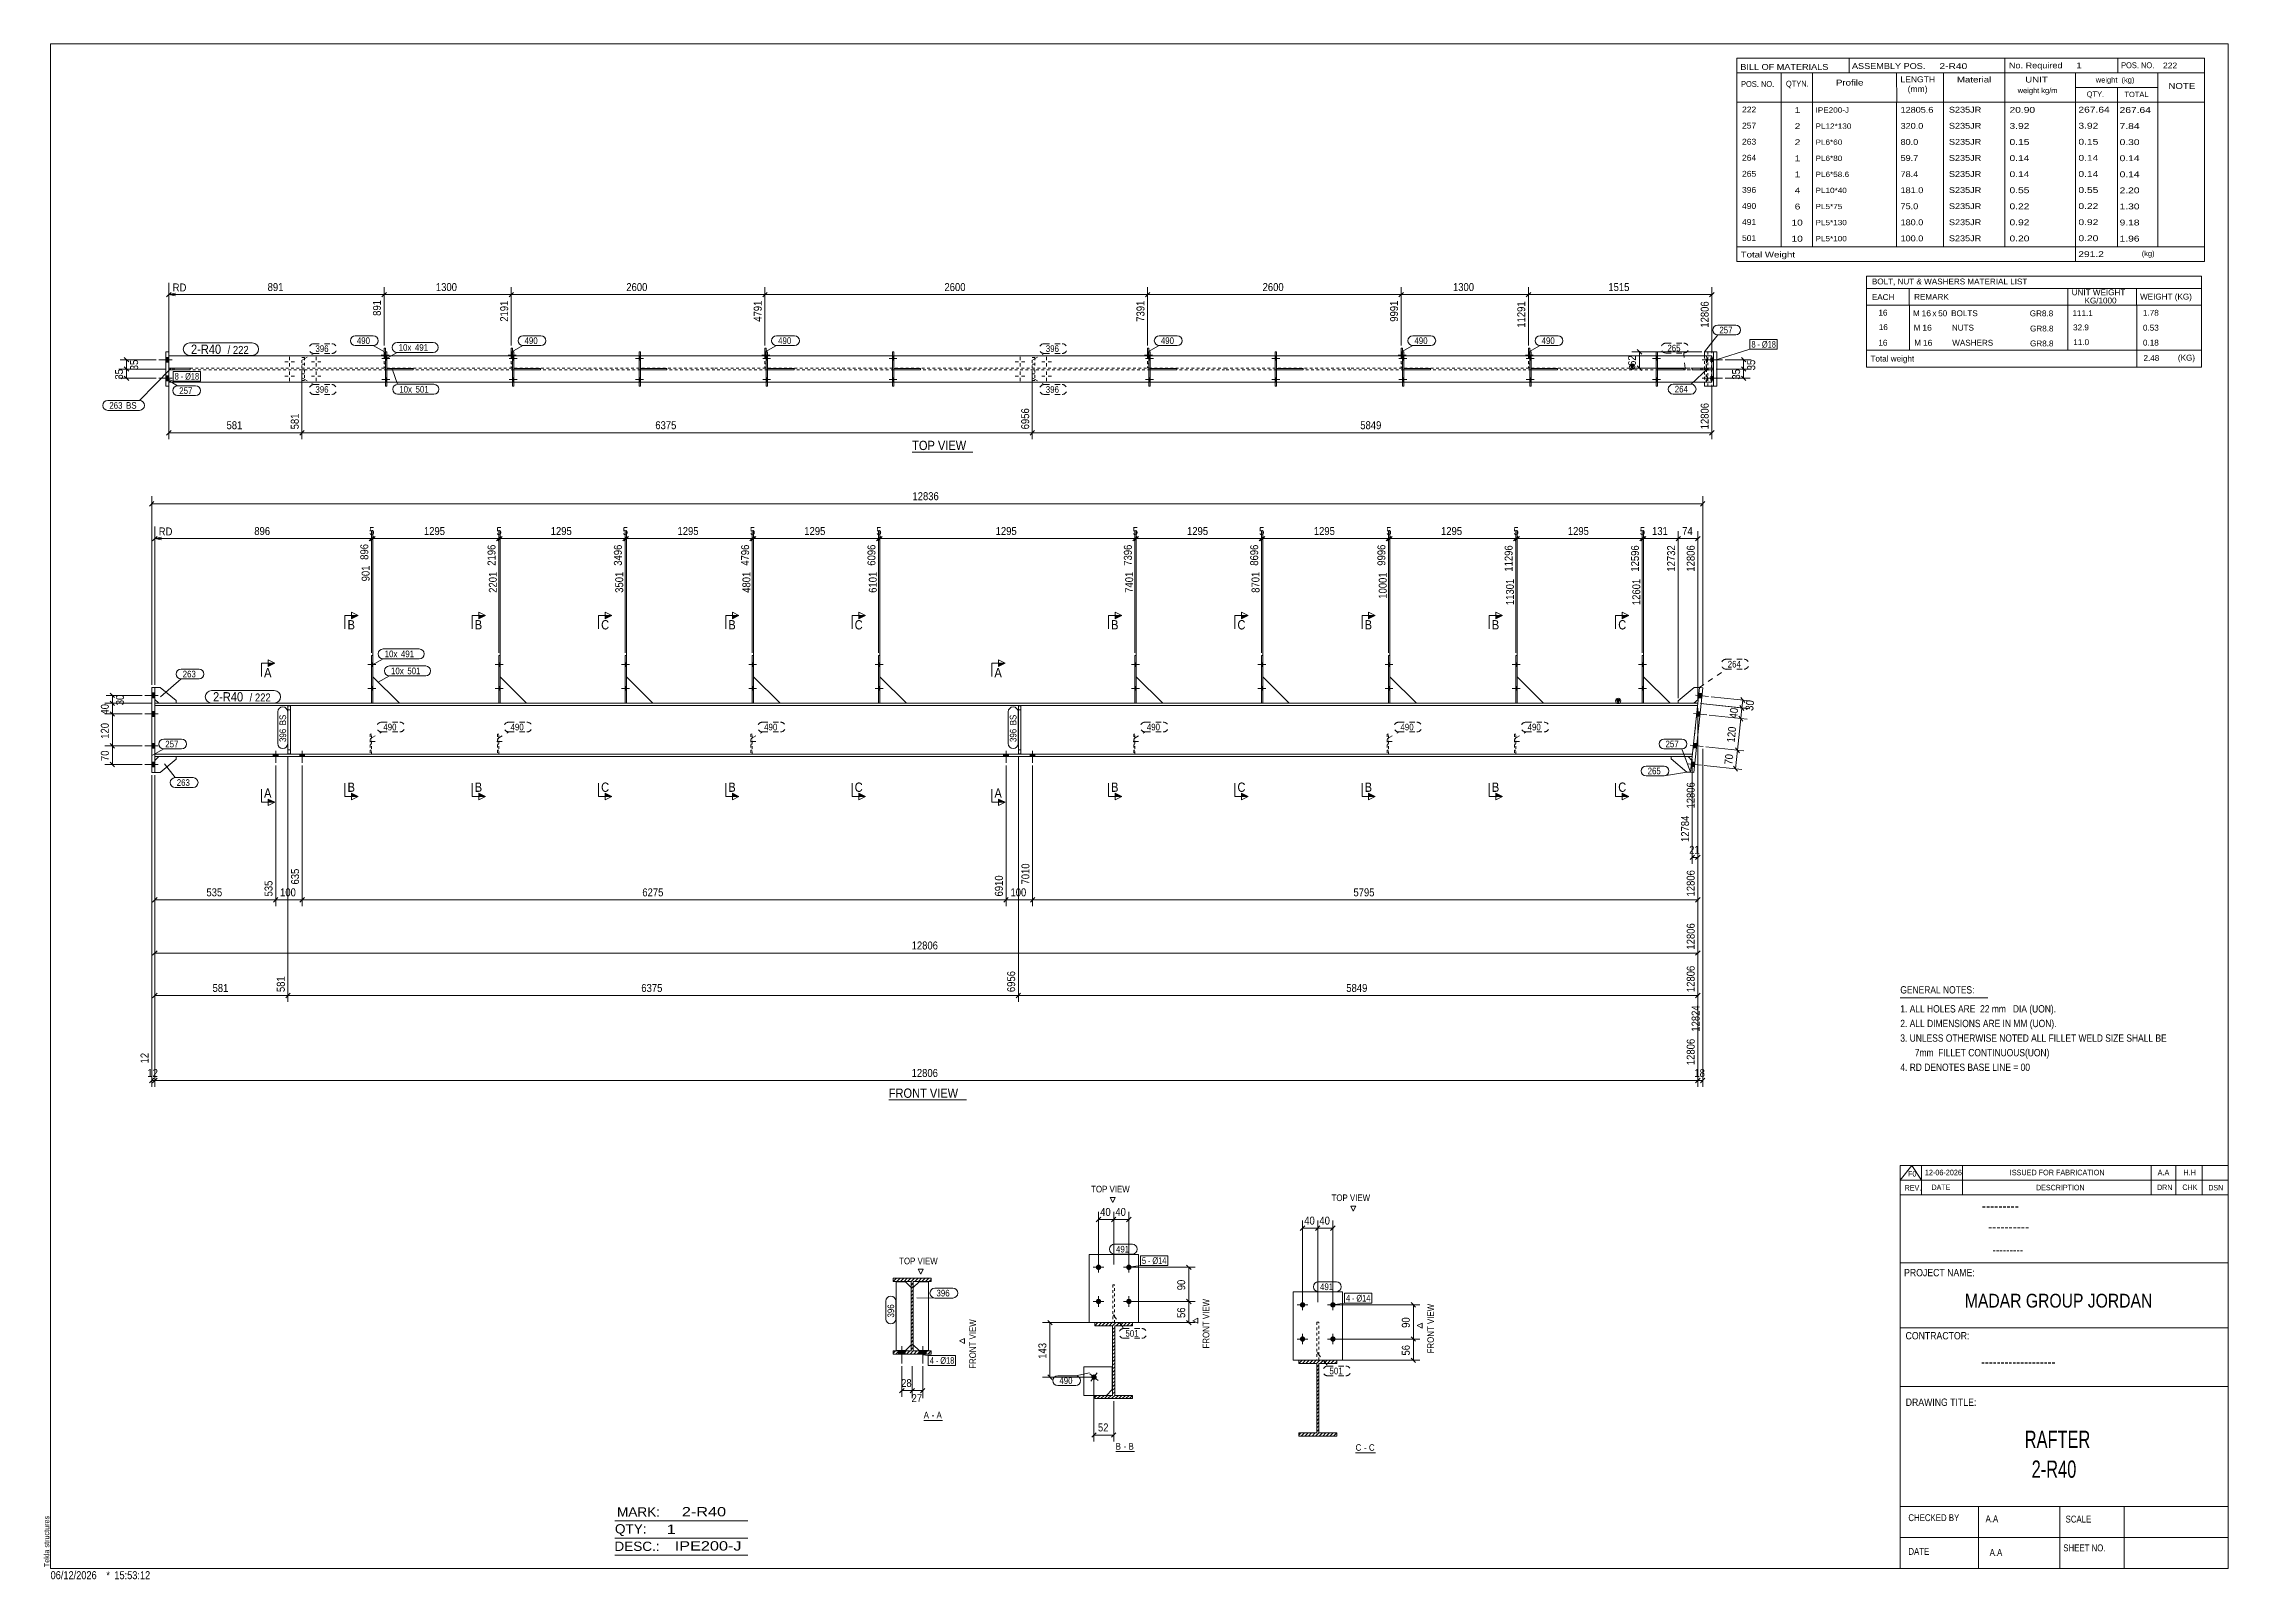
# Model space of a CAD drawing. Header units: millimetres. Extents: x 2 to 825, y 1 to 579.
import ezdxf

# ---------------------------------------------------------------- set-up
doc = ezdxf.new("R2010")
doc.units = ezdxf.units.MM
for name, pattern in [('XKITLINE00', [0]), ('XKITLINE01', [4, 1, -1, 1, -1]), ('XKITLINE02', [4, 2, -2])]:
    doc.linetypes.add(name, pattern=pattern)
for name, color, linetype, lineweight in [('Bolt', 3, 'Continuous', 0), ('BoltMark', 7, 'Continuous', 0), ('Dimensions', 7, 'Continuous', 0), ('DrawingSheet', 5, 'Continuous', 0), ('OtherObjectType', 7, 'Continuous', 0), ('Part', 2, 'Continuous', 0), ('PartMark', 7, 'Continuous', 0), ('Section', 6, 'Continuous', 0)]:
    doc.layers.add(name, color=color, linetype=linetype, lineweight=lineweight)
doc.styles.add('@ARIAL_UNICODE_MS_BOLD', font='ARIAL.TTF')
doc.styles.add('ARIAL', font='ARIAL.TTF')
doc.styles.add('ARIAL_NARROW', font='ARIALN.TTF')
doc.styles.add('COMIC_SANS_MS_BOLD', font='COMICBD.TTF')
doc.styles.add('SWIS721_EX_BT', font='ARIAL.TTF')
doc.styles.add('SWISSE', font='ARIAL.TTF')

# ---------------------------------------------------------------- blocks, each defined once
blk = doc.blocks.new('*A1')
at = {"layer": 'Part', "color": 7, "linetype": 'XKITLINE00', "lineweight": 0}
for p, q in [((475, 82.19), (476.22, 83.41)), ((476.35, 82.19), (477.56, 83.41)), ((477.7, 82.19), (478.91, 83.41)), ((479.04, 82.19), (480.26, 83.41)), ((480.39, 82.19), (481.6, 83.41)), ((481.72, 82.18), (482.95, 83.41)), ((483.08, 82.19), (484.3, 83.41)), ((484.43, 82.19), (485.64, 83.41)), ((485.78, 82.19), (486.99, 83.41)), ((487.12, 82.19), (488.34, 83.41)), ((488.47, 82.19), (489.27, 82.99)), ((481.73, 80.83), (482.53, 81.63)), ((481.73, 79.49), (482.53, 80.29)), ((481.73, 78.14), (482.53, 78.94)), ((481.73, 76.79), (482.53, 77.59)), ((481.73, 75.45), (482.53, 76.25)), ((481.73, 74.1), (482.53, 74.9)), ((481.73, 72.75), (482.53, 73.55)), ((481.73, 71.41), (482.53, 72.21)), ((481.73, 70.06), (482.53, 70.86)), ((481.73, 68.71), (482.53, 69.51)), ((481.73, 67.36), (482.53, 68.16)), ((481.73, 66.02), (482.53, 66.82)), ((481.73, 64.67), (482.53, 65.47)), ((481.73, 63.32), (481.86, 63.46)), ((481.73, 61.98), (482.53, 62.78)), ((481.73, 60.63), (482.53, 61.43)), ((481.73, 59.28), (482.53, 60.08)), ((481.73, 57.94), (482.53, 58.74)), ((481.86, 63.46), (482.53, 64.12)), ((474.98, 55.23), (475.8, 56.05)), ((475.93, 54.83), (477.15, 56.05)), ((477.28, 54.83), (478.49, 56.05)), ((478.63, 54.83), (479.84, 56.05)), ((479.97, 54.83), (481.19, 56.05)), ((481.32, 54.83), (482.53, 56.05)), ((481.73, 56.59), (482.53, 57.39)), ((482.67, 54.83), (483.88, 56.05)), ((484.01, 54.83), (485.23, 56.05)), ((485.36, 54.83), (486.58, 56.05)), ((486.71, 54.83), (487.92, 56.05)), ((488.06, 54.83), (489.27, 56.05))]:
    blk.add_line(p, q, dxfattribs=at)
blk = doc.blocks.new('*A2')
at = {"layer": 'Part', "color": 7, "linetype": 'XKITLINE00', "lineweight": 0}
for p, q in [((398.17, 96.34), (399.38, 97.56)), ((399.52, 96.34), (400.73, 97.56)), ((400.86, 96.34), (402.08, 97.56)), ((402.21, 96.34), (403.43, 97.56)), ((403.56, 96.34), (404.77, 97.56)), ((404.89, 96.33), (406.12, 97.56)), ((404.9, 94.99), (405.7, 95.79)), ((404.9, 93.64), (405.7, 94.44)), ((404.9, 92.29), (405.7, 93.09)), ((404.9, 90.94), (405.7, 91.74)), ((406.25, 96.34), (407.47, 97.56)), ((407.6, 96.34), (408.81, 97.56)), ((408.95, 96.34), (410.16, 97.56)), ((410.29, 96.34), (411.51, 97.56)), ((411.64, 96.34), (412.44, 97.14)), ((404.9, 89.6), (405.7, 90.4)), ((404.9, 88.25), (405.7, 89.05)), ((404.9, 86.9), (405.7, 87.7)), ((404.9, 85.56), (405.7, 86.36)), ((404.9, 84.21), (405.7, 85.01)), ((404.9, 82.86), (405.7, 83.66)), ((404.9, 81.51), (405.7, 82.31)), ((404.9, 80.17), (405.7, 80.97)), ((404.9, 78.82), (405.7, 79.62)), ((404.9, 77.47), (405.03, 77.61)), ((404.9, 76.13), (405.7, 76.93)), ((404.9, 74.78), (405.7, 75.58)), ((404.9, 73.43), (405.7, 74.23)), ((405.03, 77.61), (405.7, 78.27)), ((398.15, 69.38), (398.97, 70.2)), ((399.1, 68.99), (400.32, 70.2)), ((400.45, 68.99), (401.66, 70.2)), ((401.79, 68.99), (403.01, 70.2)), ((403.14, 68.99), (404.36, 70.2)), ((404.49, 68.99), (405.7, 70.2)), ((404.9, 72.09), (405.7, 72.89)), ((404.9, 70.74), (405.7, 71.54)), ((405.84, 68.99), (407.05, 70.2)), ((407.18, 68.99), (408.4, 70.2)), ((408.53, 68.99), (409.74, 70.2)), ((409.88, 68.99), (411.09, 70.2)), ((411.22, 68.99), (412.44, 70.2))]:
    blk.add_line(p, q, dxfattribs=at)
blk = doc.blocks.new('*A3')
at = {"layer": 'Part', "color": 7, "linetype": 'XKITLINE00', "lineweight": 0}
for p, q in [((322.32, 113.06), (323.53, 114.28)), ((323.67, 113.06), (324.88, 114.28)), ((325.01, 113.06), (326.23, 114.28)), ((326.36, 113.06), (327.57, 114.28)), ((327.71, 113.06), (328.92, 114.28)), ((329.04, 113.05), (330.27, 114.28)), ((329.04, 111.71), (329.84, 112.51)), ((329.04, 110.36), (329.84, 111.16)), ((329.04, 109.01), (329.84, 109.81)), ((329.04, 107.66), (329.84, 108.46)), ((329.04, 106.32), (329.84, 107.12)), ((330.4, 113.06), (331.62, 114.28)), ((331.75, 113.06), (332.96, 114.28)), ((333.1, 113.06), (334.31, 114.28)), ((334.44, 113.06), (335.66, 114.28)), ((335.79, 113.06), (336.59, 113.86)), ((329.04, 104.97), (329.84, 105.77)), ((329.04, 103.62), (329.84, 104.42)), ((329.04, 102.28), (329.84, 103.08)), ((329.04, 100.93), (329.84, 101.73)), ((329.04, 99.58), (329.84, 100.38)), ((329.04, 98.24), (329.84, 99.04)), ((329.04, 96.89), (329.84, 97.69)), ((329.04, 95.54), (329.84, 96.34)), ((329.04, 94.19), (329.18, 94.33)), ((329.04, 92.85), (329.84, 93.65)), ((329.04, 91.5), (329.84, 92.3)), ((329.04, 90.15), (329.84, 90.95)), ((329.18, 94.33), (329.84, 94.99)), ((322.3, 86.1), (323.12, 86.92)), ((323.25, 85.71), (324.46, 86.92)), ((324.6, 85.71), (325.81, 86.92)), ((325.94, 85.71), (327.16, 86.92)), ((327.29, 85.71), (328.51, 86.92)), ((328.64, 85.71), (329.85, 86.92)), ((329.04, 88.81), (329.84, 89.61)), ((329.04, 87.46), (329.84, 88.26)), ((329.98, 85.71), (331.2, 86.92)), ((331.33, 85.71), (332.55, 86.92)), ((332.68, 85.71), (333.89, 86.92)), ((334.03, 85.71), (335.24, 86.92)), ((335.37, 85.71), (336.59, 86.92))]:
    blk.add_line(p, q, dxfattribs=at)
blk = doc.blocks.new('*A4')
at = {"layer": 'Bolt'}
for points in [[(316.78, 346), (317.28, 346), (317.28, 344.6), (316.78, 344.6)], [(316.78, 346), (317.28, 346), (317.28, 344.6), (316.78, 344.6)], [(316.78, 337), (317.28, 337), (317.28, 335.6), (316.78, 335.6)], [(316.78, 337), (317.28, 337), (317.28, 335.6), (316.78, 335.6)]]:
    blk.add_hatch(color=3, dxfattribs=at).paths.add_polyline_path(points, flags=17)
at = {"layer": 'Bolt', "color": 3, "linetype": 'XKITLINE00', "lineweight": 0}
for p, q in [((317.28, 346), (316.78, 346)), ((317.28, 346), (316.78, 346)), ((318.44, 345.3), (315.44, 345.3)), ((318.44, 345.3), (315.44, 345.3)), ((317.28, 344.6), (316.78, 344.6)), ((317.28, 344.6), (316.78, 344.6)), ((318.44, 336.3), (315.44, 336.3)), ((318.44, 336.3), (315.44, 336.3)), ((317.28, 337), (316.78, 337)), ((317.28, 337), (316.78, 337)), ((317.28, 335.6), (316.78, 335.6)), ((317.28, 335.6), (316.78, 335.6))]:
    blk.add_line(p, q, dxfattribs=at)
blk = doc.blocks.new('*A5')
at = {"layer": 'Bolt'}
for points in [[(269.2, 346), (269.7, 346), (269.7, 344.6), (269.2, 344.6)], [(269.2, 346), (269.7, 346), (269.7, 344.6), (269.2, 344.6)], [(269.2, 337), (269.7, 337), (269.7, 335.6), (269.2, 335.6)], [(269.2, 337), (269.7, 337), (269.7, 335.6), (269.2, 335.6)]]:
    blk.add_hatch(color=3, dxfattribs=at).paths.add_polyline_path(points, flags=17)
at = {"layer": 'Bolt', "color": 3, "linetype": 'XKITLINE00', "lineweight": 0}
for p, q in [((269.7, 346), (269.2, 346)), ((269.7, 346), (269.2, 346)), ((270.86, 345.3), (267.86, 345.3)), ((270.86, 345.3), (267.86, 345.3)), ((269.7, 344.6), (269.2, 344.6)), ((269.7, 344.6), (269.2, 344.6)), ((270.86, 336.3), (267.86, 336.3)), ((270.86, 336.3), (267.86, 336.3)), ((269.7, 337), (269.2, 337)), ((269.7, 337), (269.2, 337)), ((269.7, 335.6), (269.2, 335.6)), ((269.7, 335.6), (269.2, 335.6))]:
    blk.add_line(p, q, dxfattribs=at)
blk = doc.blocks.new('*A6')
at = {"layer": 'Bolt', "color": 3, "linetype": 'XKITLINE02', "lineweight": 0}
for p, q in [((270.55, 316.35), (267.55, 316.35)), ((269.2, 317.33), (268.7, 317.33)), ((269.2, 315.36), (268.7, 315.36))]:
    blk.add_line(p, q, dxfattribs=at)
blk = doc.blocks.new('*A7')
at = {"layer": 'Bolt'}
for points in [[(221.3, 346), (221.8, 346), (221.8, 344.6), (221.3, 344.6)], [(221.3, 346), (221.8, 346), (221.8, 344.6), (221.3, 344.6)], [(221.3, 337), (221.8, 337), (221.8, 335.6), (221.3, 335.6)], [(221.3, 337), (221.8, 337), (221.8, 335.6), (221.3, 335.6)]]:
    blk.add_hatch(color=3, dxfattribs=at).paths.add_polyline_path(points, flags=17)
at = {"layer": 'Bolt', "color": 3, "linetype": 'XKITLINE00', "lineweight": 0}
for p, q in [((221.8, 346), (221.3, 346)), ((221.8, 346), (221.3, 346)), ((222.96, 345.3), (219.96, 345.3)), ((222.96, 345.3), (219.96, 345.3)), ((221.8, 344.6), (221.3, 344.6)), ((221.8, 344.6), (221.3, 344.6)), ((222.96, 336.3), (219.96, 336.3)), ((222.96, 336.3), (219.96, 336.3)), ((221.8, 337), (221.3, 337)), ((221.8, 337), (221.3, 337)), ((221.8, 335.6), (221.3, 335.6)), ((221.8, 335.6), (221.3, 335.6))]:
    blk.add_line(p, q, dxfattribs=at)
blk = doc.blocks.new('*A8')
at = {"layer": 'Bolt'}
for points in [[(173.72, 346), (174.22, 346), (174.22, 344.6), (173.72, 344.6)], [(173.72, 346), (174.22, 346), (174.22, 344.6), (173.72, 344.6)], [(173.72, 337), (174.22, 337), (174.22, 335.6), (173.72, 335.6)], [(173.72, 337), (174.22, 337), (174.22, 335.6), (173.72, 335.6)]]:
    blk.add_hatch(color=3, dxfattribs=at).paths.add_polyline_path(points, flags=17)
at = {"layer": 'Bolt', "color": 3, "linetype": 'XKITLINE00', "lineweight": 0}
for p, q in [((174.22, 346), (173.72, 346)), ((174.22, 346), (173.72, 346)), ((175.38, 345.3), (172.38, 345.3)), ((175.38, 345.3), (172.38, 345.3)), ((174.22, 344.6), (173.72, 344.6)), ((174.22, 344.6), (173.72, 344.6)), ((175.38, 336.3), (172.38, 336.3)), ((175.38, 336.3), (172.38, 336.3)), ((174.22, 337), (173.72, 337)), ((174.22, 337), (173.72, 337)), ((174.22, 335.6), (173.72, 335.6)), ((174.22, 335.6), (173.72, 335.6))]:
    blk.add_line(p, q, dxfattribs=at)
blk = doc.blocks.new('*A9')
at = {"layer": 'Bolt', "color": 3, "linetype": 'XKITLINE02', "lineweight": 0}
for p, q in [((175.07, 316.35), (172.07, 316.35)), ((173.72, 317.33), (173.22, 317.33)), ((173.72, 315.36), (173.22, 315.36))]:
    blk.add_line(p, q, dxfattribs=at)
blk = doc.blocks.new('*A10')
at = {"layer": 'Bolt'}
for points in [[(125.82, 346), (126.32, 346), (126.32, 344.6), (125.82, 344.6)], [(125.82, 346), (126.32, 346), (126.32, 344.6), (125.82, 344.6)], [(125.82, 337), (126.32, 337), (126.32, 335.6), (125.82, 335.6)], [(125.82, 337), (126.32, 337), (126.32, 335.6), (125.82, 335.6)]]:
    blk.add_hatch(color=3, dxfattribs=at).paths.add_polyline_path(points, flags=17)
at = {"layer": 'Bolt', "color": 3, "linetype": 'XKITLINE00', "lineweight": 0}
for p, q in [((126.32, 346), (125.82, 346)), ((126.32, 346), (125.82, 346)), ((127.48, 345.3), (124.48, 345.3)), ((127.48, 345.3), (124.48, 345.3)), ((126.32, 344.6), (125.82, 344.6)), ((126.32, 344.6), (125.82, 344.6)), ((127.48, 336.3), (124.48, 336.3)), ((127.48, 336.3), (124.48, 336.3)), ((126.32, 337), (125.82, 337)), ((126.32, 337), (125.82, 337)), ((126.32, 335.6), (125.82, 335.6)), ((126.32, 335.6), (125.82, 335.6))]:
    blk.add_line(p, q, dxfattribs=at)
blk = doc.blocks.new('*A11')
at = {"layer": 'Bolt', "color": 3, "linetype": 'XKITLINE02', "lineweight": 0}
for p, q in [((127.17, 316.35), (124.17, 316.35)), ((125.82, 317.33), (125.32, 317.33)), ((125.82, 315.36), (125.32, 315.36))]:
    blk.add_line(p, q, dxfattribs=at)
blk = doc.blocks.new('*A12')
at = {"layer": 'Bolt'}
for points in [[(604.28, 346), (604.78, 346), (604.78, 344.6), (604.28, 344.6)], [(604.28, 346), (604.78, 346), (604.78, 344.6), (604.28, 344.6)], [(604.28, 337), (604.78, 337), (604.78, 335.6), (604.28, 335.6)], [(604.28, 337), (604.78, 337), (604.78, 335.6), (604.28, 335.6)]]:
    blk.add_hatch(color=3, dxfattribs=at).paths.add_polyline_path(points, flags=17)
at = {"layer": 'Bolt', "color": 3, "linetype": 'XKITLINE00', "lineweight": 0}
for p, q in [((604.78, 346), (604.28, 346)), ((604.78, 346), (604.28, 346)), ((605.94, 345.3), (602.94, 345.3)), ((605.94, 345.3), (602.94, 345.3)), ((604.78, 344.6), (604.28, 344.6)), ((604.78, 344.6), (604.28, 344.6)), ((605.94, 336.3), (602.94, 336.3)), ((605.94, 336.3), (602.94, 336.3)), ((604.78, 337), (604.28, 337)), ((604.78, 337), (604.28, 337)), ((604.78, 335.6), (604.28, 335.6)), ((604.78, 335.6), (604.28, 335.6))]:
    blk.add_line(p, q, dxfattribs=at)
blk = doc.blocks.new('*A13')
at = {"layer": 'Bolt'}
for points in [[(626.69, 332.66), (625.49, 332.79), (625.68, 334.58), (626.88, 334.45)], [(626.69, 332.66), (625.49, 332.79), (625.68, 334.58), (626.88, 334.45)], [(625.95, 325.7), (624.76, 325.82), (624.95, 327.61), (626.14, 327.49)], [(625.95, 325.7), (624.76, 325.82), (624.95, 327.61), (626.14, 327.49)], [(624.69, 313.76), (623.5, 313.89), (623.69, 315.68), (624.88, 315.55)], [(624.69, 313.76), (623.5, 313.89), (623.69, 315.68), (624.88, 315.55)], [(623.96, 306.8), (622.77, 306.93), (622.96, 308.72), (624.15, 308.59)], [(623.96, 306.8), (622.77, 306.93), (622.96, 308.72), (624.15, 308.59)]]:
    blk.add_hatch(color=3, dxfattribs=at).paths.add_polyline_path(points, flags=17)
at = {"layer": 'Bolt', "color": 3, "linetype": 'XKITLINE00', "lineweight": 0}
for p, q in [((629.32, 333.29), (624.34, 333.81)), ((629.32, 333.29), (624.34, 333.81)), ((626.69, 332.66), (625.49, 332.79)), ((626.69, 332.66), (625.49, 332.79)), ((626.88, 334.45), (625.68, 334.58)), ((626.88, 334.45), (625.68, 334.58)), ((628.58, 326.33), (623.61, 326.85)), ((628.58, 326.33), (623.61, 326.85)), ((625.95, 325.7), (624.76, 325.82)), ((625.95, 325.7), (624.76, 325.82)), ((626.14, 327.49), (624.95, 327.61)), ((626.14, 327.49), (624.95, 327.61)), ((627.32, 314.39), (622.35, 314.92)), ((627.32, 314.39), (622.35, 314.92)), ((624.69, 313.76), (623.5, 313.89)), ((624.69, 313.76), (623.5, 313.89)), ((624.88, 315.55), (623.69, 315.68)), ((624.88, 315.55), (623.69, 315.68)), ((626.59, 307.43), (621.62, 307.95)), ((626.59, 307.43), (621.62, 307.95)), ((623.96, 306.8), (622.77, 306.93)), ((623.96, 306.8), (622.77, 306.93)), ((624.15, 308.59), (622.96, 308.72)), ((624.15, 308.59), (622.96, 308.72))]:
    blk.add_line(p, q, dxfattribs=at)
blk = doc.blocks.new('*A14')
at = {"layer": 'Bolt'}
for points in [[(44.26, 332.8), (43.06, 332.8), (43.06, 334.6), (44.26, 334.6)], [(44.26, 332.8), (43.06, 332.8), (43.06, 334.6), (44.26, 334.6)], [(44.26, 325.8), (43.06, 325.8), (43.06, 327.6), (44.26, 327.6)], [(44.26, 325.8), (43.06, 325.8), (43.06, 327.6), (44.26, 327.6)], [(44.26, 313.8), (43.06, 313.8), (43.06, 315.6), (44.26, 315.6)], [(44.26, 313.8), (43.06, 313.8), (43.06, 315.6), (44.26, 315.6)], [(44.26, 306.8), (43.06, 306.8), (43.06, 308.6), (44.26, 308.6)], [(44.26, 306.8), (43.06, 306.8), (43.06, 308.6), (44.26, 308.6)]]:
    blk.add_hatch(color=3, dxfattribs=at).paths.add_polyline_path(points, flags=17)
at = {"layer": 'Bolt', "color": 3, "linetype": 'XKITLINE00', "lineweight": 0}
for p, q in [((40.46, 333.7), (45.46, 333.7)), ((40.46, 333.7), (45.46, 333.7)), ((43.06, 334.6), (44.26, 334.6)), ((43.06, 334.6), (44.26, 334.6)), ((43.06, 332.8), (44.26, 332.8)), ((43.06, 332.8), (44.26, 332.8)), ((40.46, 326.7), (45.46, 326.7)), ((40.46, 326.7), (45.46, 326.7)), ((43.06, 327.6), (44.26, 327.6)), ((43.06, 327.6), (44.26, 327.6)), ((43.06, 325.8), (44.26, 325.8)), ((43.06, 325.8), (44.26, 325.8)), ((40.46, 314.7), (45.46, 314.7)), ((40.46, 314.7), (45.46, 314.7)), ((43.06, 315.6), (44.26, 315.6)), ((43.06, 315.6), (44.26, 315.6)), ((43.06, 313.8), (44.26, 313.8)), ((43.06, 313.8), (44.26, 313.8)), ((40.46, 307.7), (45.46, 307.7)), ((40.46, 307.7), (45.46, 307.7)), ((43.06, 308.6), (44.26, 308.6)), ((43.06, 308.6), (44.26, 308.6)), ((43.06, 306.8), (44.26, 306.8)), ((43.06, 306.8), (44.26, 306.8))]:
    blk.add_line(p, q, dxfattribs=at)
blk = doc.blocks.new('*A15')
at = {"layer": 'Part'}
blk.add_hatch(color=2, dxfattribs=at).paths.add_polyline_path([(594.47, 332.1), (596.07, 332.1), (595.27, 330.7)], flags=17)
at = {"layer": 'Part', "color": 2, "linetype": 'XKITLINE00', "lineweight": 0}
for p, q in [((70.26, 330.7), (44.26, 330.7)), ((70.26, 329.85), (44.26, 329.85)), ((125.82, 330.7), (70.36, 330.7)), ((154.32, 329.85), (70.36, 329.85)), ((154.32, 330.7), (126.32, 330.7)), ((173.72, 330.7), (154.42, 330.7)), ((202.22, 329.85), (154.42, 329.85)), ((202.22, 330.7), (174.22, 330.7)), ((221.3, 330.7), (202.32, 330.7)), ((249.8, 329.85), (202.32, 329.85)), ((249.8, 330.7), (221.8, 330.7)), ((269.2, 330.7), (249.9, 330.7)), ((297.7, 329.85), (249.9, 329.85)), ((297.7, 330.7), (269.7, 330.7)), ((316.78, 330.7), (297.8, 330.7)), ((345.28, 329.85), (297.8, 329.85)), ((345.28, 330.7), (317.28, 330.7)), ((413.32, 330.7), (345.38, 330.7)), ((441.82, 329.85), (345.38, 329.85)), ((441.82, 330.7), (413.82, 330.7)), ((460.9, 330.7), (441.92, 330.7)), ((489.4, 329.85), (441.92, 329.85)), ((489.4, 330.7), (461.4, 330.7)), ((508.8, 330.7), (489.5, 330.7)), ((537.3, 329.85), (489.5, 329.85)), ((537.3, 330.7), (509.3, 330.7)), ((556.7, 330.7), (537.4, 330.7)), ((585.2, 329.85), (537.4, 329.85)), ((585.2, 330.7), (557.2, 330.7)), ((604.28, 330.7), (585.3, 330.7)), ((625.18, 329.85), (585.3, 329.85)), ((595.27, 330.7), (594.47, 332.1)), ((594.47, 332.1), (596.07, 332.1)), ((596.07, 332.1), (595.27, 330.7)), ((625.27, 330.7), (604.78, 330.7)), ((70.26, 311.55), (44.26, 311.55)), ((44.26, 310.7), (70.26, 310.7)), ((154.32, 311.55), (70.36, 311.55)), ((70.36, 310.7), (154.32, 310.7)), ((202.22, 311.55), (154.42, 311.55)), ((154.42, 310.7), (202.22, 310.7)), ((249.8, 311.55), (202.32, 311.55)), ((202.32, 310.7), (249.8, 310.7)), ((297.7, 311.55), (249.9, 311.55)), ((249.9, 310.7), (297.7, 310.7)), ((345.28, 311.55), (297.8, 311.55)), ((297.8, 310.7), (345.28, 310.7)), ((441.82, 311.55), (345.38, 311.55)), ((345.38, 310.7), (441.82, 310.7)), ((489.4, 311.55), (441.92, 311.55)), ((441.92, 310.7), (489.4, 310.7)), ((537.3, 311.55), (489.5, 311.55)), ((489.5, 310.7), (537.3, 310.7)), ((585.2, 311.55), (537.4, 311.55)), ((537.4, 310.7), (585.2, 310.7)), ((623.25, 311.55), (585.3, 311.55)), ((585.3, 310.7), (623.16, 310.7))]:
    blk.add_line(p, q, dxfattribs=at)
at = {"layer": 'Part', "color": 7, "linetype": 'XKITLINE01', "lineweight": 0}
for p, q in [((44.26, 330.7), (44.26, 310.7)), ((126.32, 330.7), (125.82, 330.7)), ((174.22, 330.7), (173.72, 330.7)), ((221.8, 330.7), (221.3, 330.7)), ((269.7, 330.7), (269.2, 330.7)), ((317.28, 330.7), (316.78, 330.7)), ((413.82, 330.7), (413.32, 330.7)), ((461.4, 330.7), (460.9, 330.7)), ((509.3, 330.7), (508.8, 330.7)), ((557.2, 330.7), (556.7, 330.7)), ((604.78, 330.7), (604.28, 330.7)), ((623.16, 310.7), (625.27, 330.7))]:
    blk.add_line(p, q, dxfattribs=at)
at = {"layer": 'Part', "color": 2, "linetype": 'XKITLINE00', "lineweight": 0}
blk.add_circle((595.27, 331.6), 1, dxfattribs=at)
blk = doc.blocks.new('*A16')
at = {"layer": 'Part', "color": 2, "linetype": 'XKITLINE00', "lineweight": 0}
for p, q in [((557.2, 348.7), (556.7, 348.7)), ((556.7, 348.7), (556.7, 330.7)), ((557.2, 330.7), (557.2, 348.7)), ((556.7, 330.7), (557.2, 330.7))]:
    blk.add_line(p, q, dxfattribs=at)
blk = doc.blocks.new('*A17')
at = {"layer": 'Part', "color": 2, "linetype": 'XKITLINE00', "lineweight": 0}
blk.add_line((567.2, 330.7), (557.2, 340.7), dxfattribs=at)
at = {"layer": 'Part', "color": 7, "linetype": 'XKITLINE01', "lineweight": 0}
for p, q in [((557.2, 340.7), (557.2, 330.7)), ((557.2, 330.7), (567.2, 330.7))]:
    blk.add_line(p, q, dxfattribs=at)
blk = doc.blocks.new('*A18')
at = {"layer": 'Part', "color": 7, "linetype": 'XKITLINE01', "lineweight": 0}
for p, q in [((556.2, 319.05), (556.2, 311.55)), ((556.7, 319.05), (556.2, 319.05)), ((556.2, 313.05), (556.7, 313.05)), ((556.7, 311.55), (556.7, 319.05)), ((556.2, 311.55), (556.7, 311.55))]:
    blk.add_line(p, q, dxfattribs=at)
blk = doc.blocks.new('*A19')
at = {"layer": 'Part', "color": 2, "linetype": 'XKITLINE00', "lineweight": 0}
for p, q in [((509.3, 348.7), (508.8, 348.7)), ((508.8, 330.7), (508.8, 348.7)), ((509.3, 348.7), (509.3, 330.7)), ((509.3, 330.7), (508.8, 330.7))]:
    blk.add_line(p, q, dxfattribs=at)
blk = doc.blocks.new('*A20')
at = {"layer": 'Part', "color": 2, "linetype": 'XKITLINE00', "lineweight": 0}
blk.add_line((519.3, 330.7), (509.3, 340.7), dxfattribs=at)
at = {"layer": 'Part', "color": 7, "linetype": 'XKITLINE01', "lineweight": 0}
for p, q in [((509.3, 340.7), (509.3, 330.7)), ((509.3, 330.7), (519.3, 330.7))]:
    blk.add_line(p, q, dxfattribs=at)
blk = doc.blocks.new('*A21')
at = {"layer": 'Part', "color": 7, "linetype": 'XKITLINE01', "lineweight": 0}
for p, q in [((508.3, 319.05), (508.3, 311.55)), ((508.8, 319.05), (508.3, 319.05)), ((508.3, 313.05), (508.8, 313.05)), ((508.8, 311.55), (508.8, 319.05)), ((508.3, 311.55), (508.8, 311.55))]:
    blk.add_line(p, q, dxfattribs=at)
blk = doc.blocks.new('*A22')
at = {"layer": 'Part', "color": 2, "linetype": 'XKITLINE00', "lineweight": 0}
for p, q in [((461.4, 348.7), (460.9, 348.7)), ((460.9, 330.7), (460.9, 348.7)), ((461.4, 348.7), (461.4, 330.7)), ((461.4, 330.7), (460.9, 330.7))]:
    blk.add_line(p, q, dxfattribs=at)
blk = doc.blocks.new('*A23')
at = {"layer": 'Part', "color": 2, "linetype": 'XKITLINE00', "lineweight": 0}
blk.add_line((471.4, 330.7), (461.4, 340.7), dxfattribs=at)
at = {"layer": 'Part', "color": 7, "linetype": 'XKITLINE01', "lineweight": 0}
for p, q in [((461.4, 340.7), (461.4, 330.7)), ((461.4, 330.7), (471.4, 330.7))]:
    blk.add_line(p, q, dxfattribs=at)
blk = doc.blocks.new('*A24')
at = {"layer": 'Part', "color": 2, "linetype": 'XKITLINE00', "lineweight": 0}
for p, q in [((413.82, 348.7), (413.32, 348.7)), ((413.32, 330.7), (413.32, 348.7)), ((413.82, 348.7), (413.82, 330.7)), ((413.82, 330.7), (413.32, 330.7))]:
    blk.add_line(p, q, dxfattribs=at)
blk = doc.blocks.new('*A25')
at = {"layer": 'Part', "color": 2, "linetype": 'XKITLINE00', "lineweight": 0}
blk.add_line((423.82, 330.7), (413.82, 340.7), dxfattribs=at)
at = {"layer": 'Part', "color": 7, "linetype": 'XKITLINE01', "lineweight": 0}
for p, q in [((413.82, 340.7), (413.82, 330.7)), ((413.82, 330.7), (423.82, 330.7))]:
    blk.add_line(p, q, dxfattribs=at)
blk = doc.blocks.new('*A26')
at = {"layer": 'Part', "color": 7, "linetype": 'XKITLINE01', "lineweight": 0}
for p, q in [((412.82, 319.05), (412.82, 311.55)), ((413.32, 319.05), (412.82, 319.05)), ((412.82, 313.05), (413.32, 313.05)), ((413.32, 311.55), (413.32, 319.05)), ((412.82, 311.55), (413.32, 311.55))]:
    blk.add_line(p, q, dxfattribs=at)
blk = doc.blocks.new('*A27')
at = {"layer": 'Part', "color": 2, "linetype": 'XKITLINE00', "lineweight": 0}
for p, q in [((317.28, 348.7), (316.78, 348.7)), ((316.78, 330.7), (316.78, 348.7)), ((317.28, 348.7), (317.28, 330.7)), ((317.28, 330.7), (316.78, 330.7))]:
    blk.add_line(p, q, dxfattribs=at)
blk = doc.blocks.new('*A28')
at = {"layer": 'Part', "color": 2, "linetype": 'XKITLINE00', "lineweight": 0}
blk.add_line((327.28, 330.7), (317.28, 340.7), dxfattribs=at)
at = {"layer": 'Part', "color": 7, "linetype": 'XKITLINE01', "lineweight": 0}
for p, q in [((317.28, 340.7), (317.28, 330.7)), ((317.28, 330.7), (327.28, 330.7))]:
    blk.add_line(p, q, dxfattribs=at)
blk = doc.blocks.new('*A29')
at = {"layer": 'Part', "color": 2, "linetype": 'XKITLINE00', "lineweight": 0}
for p, q in [((269.7, 348.7), (269.2, 348.7)), ((269.2, 330.7), (269.2, 348.7)), ((269.7, 348.7), (269.7, 330.7)), ((269.7, 330.7), (269.2, 330.7))]:
    blk.add_line(p, q, dxfattribs=at)
blk = doc.blocks.new('*A30')
at = {"layer": 'Part', "color": 2, "linetype": 'XKITLINE00', "lineweight": 0}
blk.add_line((279.7, 330.7), (269.7, 340.7), dxfattribs=at)
at = {"layer": 'Part', "color": 7, "linetype": 'XKITLINE01', "lineweight": 0}
for p, q in [((269.7, 340.7), (269.7, 330.7)), ((269.7, 330.7), (279.7, 330.7))]:
    blk.add_line(p, q, dxfattribs=at)
blk = doc.blocks.new('*A31')
at = {"layer": 'Part', "color": 7, "linetype": 'XKITLINE01', "lineweight": 0}
for p, q in [((268.7, 319.05), (268.7, 311.55)), ((269.2, 319.05), (268.7, 319.05)), ((268.7, 313.05), (269.2, 313.05)), ((269.2, 311.55), (269.2, 319.05)), ((268.7, 311.55), (269.2, 311.55))]:
    blk.add_line(p, q, dxfattribs=at)
blk = doc.blocks.new('*A32')
at = {"layer": 'Part', "color": 2, "linetype": 'XKITLINE00', "lineweight": 0}
for p, q in [((221.8, 348.7), (221.3, 348.7)), ((221.3, 330.7), (221.3, 348.7)), ((221.8, 348.7), (221.8, 330.7)), ((221.8, 330.7), (221.3, 330.7))]:
    blk.add_line(p, q, dxfattribs=at)
blk = doc.blocks.new('*A33')
at = {"layer": 'Part', "color": 2, "linetype": 'XKITLINE00', "lineweight": 0}
blk.add_line((231.8, 330.7), (221.8, 340.7), dxfattribs=at)
at = {"layer": 'Part', "color": 7, "linetype": 'XKITLINE01', "lineweight": 0}
for p, q in [((221.8, 340.7), (221.8, 330.7)), ((221.8, 330.7), (231.8, 330.7))]:
    blk.add_line(p, q, dxfattribs=at)
blk = doc.blocks.new('*A34')
at = {"layer": 'Part', "color": 2, "linetype": 'XKITLINE00', "lineweight": 0}
for p, q in [((174.22, 348.7), (173.72, 348.7)), ((173.72, 330.7), (173.72, 348.7)), ((174.22, 348.7), (174.22, 330.7)), ((174.22, 330.7), (173.72, 330.7))]:
    blk.add_line(p, q, dxfattribs=at)
blk = doc.blocks.new('*A35')
at = {"layer": 'Part', "color": 2, "linetype": 'XKITLINE00', "lineweight": 0}
blk.add_line((184.22, 330.7), (174.22, 340.7), dxfattribs=at)
at = {"layer": 'Part', "color": 7, "linetype": 'XKITLINE01', "lineweight": 0}
for p, q in [((174.22, 340.7), (174.22, 330.7)), ((174.22, 330.7), (184.22, 330.7))]:
    blk.add_line(p, q, dxfattribs=at)
blk = doc.blocks.new('*A36')
at = {"layer": 'Part', "color": 7, "linetype": 'XKITLINE01', "lineweight": 0}
for p, q in [((173.22, 319.05), (173.22, 311.55)), ((173.72, 319.05), (173.22, 319.05)), ((173.22, 313.05), (173.72, 313.05)), ((173.72, 311.55), (173.72, 319.05)), ((173.22, 311.55), (173.72, 311.55))]:
    blk.add_line(p, q, dxfattribs=at)
blk = doc.blocks.new('*A37')
at = {"layer": 'Part', "color": 2, "linetype": 'XKITLINE00', "lineweight": 0}
for p, q in [((126.32, 348.7), (125.82, 348.7)), ((125.82, 330.7), (125.82, 348.7)), ((126.32, 348.7), (126.32, 330.7)), ((126.32, 330.7), (125.82, 330.7))]:
    blk.add_line(p, q, dxfattribs=at)
blk = doc.blocks.new('*A38')
at = {"layer": 'Part', "color": 2, "linetype": 'XKITLINE00', "lineweight": 0}
blk.add_line((136.32, 330.7), (126.32, 340.7), dxfattribs=at)
at = {"layer": 'Part', "color": 7, "linetype": 'XKITLINE01', "lineweight": 0}
for p, q in [((126.32, 340.7), (126.32, 330.7)), ((126.32, 330.7), (136.32, 330.7))]:
    blk.add_line(p, q, dxfattribs=at)
blk = doc.blocks.new('*A39')
at = {"layer": 'Part', "color": 7, "linetype": 'XKITLINE01', "lineweight": 0}
for p, q in [((125.32, 319.05), (125.32, 311.55)), ((125.82, 319.05), (125.32, 319.05)), ((125.32, 313.05), (125.82, 313.05)), ((125.82, 311.55), (125.82, 319.05)), ((125.32, 311.55), (125.82, 311.55))]:
    blk.add_line(p, q, dxfattribs=at)
blk = doc.blocks.new('*A40')
at = {"layer": 'Part', "color": 2, "linetype": 'XKITLINE00', "lineweight": 0}
for p, q in [((604.78, 348.7), (604.28, 348.7)), ((604.28, 330.7), (604.28, 348.7)), ((604.78, 348.7), (604.78, 330.7)), ((604.78, 330.7), (604.28, 330.7))]:
    blk.add_line(p, q, dxfattribs=at)
blk = doc.blocks.new('*A41')
at = {"layer": 'Part', "color": 2, "linetype": 'XKITLINE00', "lineweight": 0}
blk.add_line((614.78, 330.7), (604.78, 340.7), dxfattribs=at)
at = {"layer": 'Part', "color": 7, "linetype": 'XKITLINE01', "lineweight": 0}
for p, q in [((604.78, 340.7), (604.78, 330.7)), ((604.78, 330.7), (614.78, 330.7))]:
    blk.add_line(p, q, dxfattribs=at)
blk = doc.blocks.new('*A42')
at = {"layer": 'Part', "color": 2, "linetype": 'XKITLINE00', "lineweight": 0}
for p, q in [((94.38, 311.65), (94.38, 329.75)), ((95.38, 329.75), (94.38, 329.75)), ((95.38, 329.75), (95.38, 311.65)), ((95.38, 311.65), (94.38, 311.65))]:
    blk.add_line(p, q, dxfattribs=at)
at = {"layer": 'Part', "color": 7, "linetype": 'XKITLINE01', "lineweight": 0}
for p, q in [((94.38, 328.25), (95.38, 328.25)), ((94.38, 313.15), (95.38, 313.15))]:
    blk.add_line(p, q, dxfattribs=at)
blk = doc.blocks.new('*A43')
at = {"layer": 'Part', "color": 2, "linetype": 'XKITLINE00', "lineweight": 0}
for p, q in [((44.26, 309.2), (45.76, 310.7)), ((46.26, 304.7), (44.26, 304.7)), ((52.26, 309.7), (46.26, 304.7)), ((52.26, 310.7), (52.26, 309.7))]:
    blk.add_line(p, q, dxfattribs=at)
at = {"layer": 'Part', "color": 7, "linetype": 'XKITLINE01', "lineweight": 0}
for p, q in [((44.26, 304.7), (44.26, 309.2)), ((45.76, 310.7), (52.26, 310.7))]:
    blk.add_line(p, q, dxfattribs=at)
blk = doc.blocks.new('*A44')
at = {"layer": 'Part', "color": 2, "linetype": 'XKITLINE00', "lineweight": 0}
for p, q in [((46.26, 336.7), (44.26, 336.7)), ((44.26, 332.2), (45.76, 330.7)), ((52.26, 331.7), (46.26, 336.7)), ((52.26, 330.7), (52.26, 331.7))]:
    blk.add_line(p, q, dxfattribs=at)
at = {"layer": 'Part', "color": 7, "linetype": 'XKITLINE01', "lineweight": 0}
for p, q in [((44.26, 336.7), (44.26, 332.2)), ((45.76, 330.7), (52.26, 330.7))]:
    blk.add_line(p, q, dxfattribs=at)
blk = doc.blocks.new('*A45')
at = {"layer": 'Part', "color": 2, "linetype": 'XKITLINE00', "lineweight": 0}
for p, q in [((369.39, 311.65), (369.39, 329.75)), ((370.39, 329.75), (369.39, 329.75)), ((370.39, 329.75), (370.39, 311.65)), ((370.39, 311.65), (369.39, 311.65))]:
    blk.add_line(p, q, dxfattribs=at)
at = {"layer": 'Part', "color": 7, "linetype": 'XKITLINE01', "lineweight": 0}
for p, q in [((369.39, 328.25), (370.39, 328.25)), ((369.39, 313.15), (370.39, 313.15))]:
    blk.add_line(p, q, dxfattribs=at)
blk = doc.blocks.new('*A46')
at = {"layer": 'Part', "color": 2, "linetype": 'XKITLINE00', "lineweight": 0}
for p, q in [((615.16, 309.84), (615.16, 310.7)), ((621.16, 304.84), (615.16, 309.84)), ((622.55, 304.84), (621.16, 304.84)), ((621.66, 310.7), (623.01, 309.21))]:
    blk.add_line(p, q, dxfattribs=at)
at = {"layer": 'Part', "color": 7, "linetype": 'XKITLINE01', "lineweight": 0}
for p, q in [((615.16, 310.7), (621.66, 310.7)), ((623.01, 309.21), (622.55, 304.84))]:
    blk.add_line(p, q, dxfattribs=at)
blk = doc.blocks.new('*A47')
at = {"layer": 'Part', "color": 2, "linetype": 'XKITLINE00', "lineweight": 0}
for p, q in [((617.9, 331.66), (623.9, 336.66)), ((617.9, 330.7), (617.9, 331.66)), ((623.77, 330.7), (625.43, 332.19)), ((623.9, 336.66), (625.9, 336.66))]:
    blk.add_line(p, q, dxfattribs=at)
at = {"layer": 'Part', "color": 7, "linetype": 'XKITLINE01', "lineweight": 0}
for p, q in [((617.9, 330.7), (623.77, 330.7)), ((625.9, 336.66), (625.43, 332.19))]:
    blk.add_line(p, q, dxfattribs=at)
blk = doc.blocks.new('*A48')
at = {"layer": 'Part', "color": 2, "linetype": 'XKITLINE00', "lineweight": 0}
for p, q in [((625.9, 336.66), (622.55, 304.84)), ((623.74, 304.71), (627.1, 336.54)), ((627.1, 336.54), (625.9, 336.66)), ((622.55, 304.84), (623.74, 304.71))]:
    blk.add_line(p, q, dxfattribs=at)
blk = doc.blocks.new('*A49')
at = {"layer": 'Part', "color": 7, "linetype": 'XKITLINE01', "lineweight": 0}
for p, q in [((369.39, 311.65), (369.39, 329.75)), ((369.39, 329.75), (370.39, 329.75)), ((370.39, 311.65), (370.39, 329.75)), ((370.39, 328.25), (369.39, 328.25)), ((369.39, 313.15), (370.39, 313.15)), ((370.39, 311.65), (369.39, 311.65))]:
    blk.add_line(p, q, dxfattribs=at)
blk = doc.blocks.new('*A50')
at = {"layer": 'Part', "color": 7, "linetype": 'XKITLINE01', "lineweight": 0}
for p, q in [((94.38, 311.65), (94.38, 329.75)), ((94.38, 329.75), (95.38, 329.75)), ((95.38, 311.65), (95.38, 329.75)), ((95.38, 328.25), (94.38, 328.25)), ((94.38, 313.15), (95.38, 313.15)), ((95.38, 311.65), (94.38, 311.65))]:
    blk.add_line(p, q, dxfattribs=at)
blk = doc.blocks.new('*A51')
at = {"layer": 'Part', "color": 2, "linetype": 'XKITLINE00', "lineweight": 0}
for p, q in [((43.06, 304.7), (43.06, 336.7)), ((44.26, 336.7), (43.06, 336.7)), ((44.26, 304.7), (44.26, 336.7)), ((44.26, 304.7), (43.06, 304.7))]:
    blk.add_line(p, q, dxfattribs=at)
blk = doc.blocks.new('*A52')
at = {"layer": 'Bolt'}
for points in [[(88.85, 310.7), (88.85, 311.55), (90.65, 311.55), (90.65, 310.7)], [(88.85, 310.7), (88.85, 311.55), (90.65, 311.55), (90.65, 310.7)], [(98.85, 310.7), (98.85, 311.55), (100.65, 311.55), (100.65, 310.7)], [(98.85, 310.7), (98.85, 311.55), (100.65, 311.55), (100.65, 310.7)]]:
    blk.add_hatch(color=3, dxfattribs=at).paths.add_polyline_path(points, flags=17)
at = {"layer": 'Bolt', "color": 3, "linetype": 'XKITLINE00', "lineweight": 0}
for p, q in [((89.75, 312.77), (89.75, 308.27)), ((89.75, 312.77), (89.75, 308.27)), ((99.75, 312.77), (99.75, 308.27)), ((99.75, 312.77), (99.75, 308.27)), ((88.85, 311.55), (88.85, 310.7)), ((88.85, 311.55), (88.85, 310.7)), ((90.65, 311.55), (90.65, 310.7)), ((90.65, 311.55), (90.65, 310.7)), ((98.85, 311.55), (98.85, 310.7)), ((98.85, 311.55), (98.85, 310.7)), ((100.65, 311.55), (100.65, 310.7)), ((100.65, 311.55), (100.65, 310.7))]:
    blk.add_line(p, q, dxfattribs=at)
blk = doc.blocks.new('*A53')
at = {"layer": 'Bolt'}
for points in [[(363.86, 310.7), (363.86, 311.55), (365.66, 311.55), (365.66, 310.7)], [(363.86, 310.7), (363.86, 311.55), (365.66, 311.55), (365.66, 310.7)], [(373.86, 310.7), (373.86, 311.55), (375.66, 311.55), (375.66, 310.7)], [(373.86, 310.7), (373.86, 311.55), (375.66, 311.55), (375.66, 310.7)]]:
    blk.add_hatch(color=3, dxfattribs=at).paths.add_polyline_path(points, flags=17)
at = {"layer": 'Bolt', "color": 3, "linetype": 'XKITLINE00', "lineweight": 0}
for p, q in [((364.76, 312.77), (364.76, 308.27)), ((364.76, 312.77), (364.76, 308.27)), ((374.76, 312.77), (374.76, 308.27)), ((374.76, 312.77), (374.76, 308.27)), ((363.86, 311.55), (363.86, 310.7)), ((363.86, 311.55), (363.86, 310.7)), ((365.66, 311.55), (365.66, 310.7)), ((365.66, 311.55), (365.66, 310.7)), ((373.86, 311.55), (373.86, 310.7)), ((373.86, 311.55), (373.86, 310.7)), ((375.66, 311.55), (375.66, 310.7)), ((375.66, 311.55), (375.66, 310.7))]:
    blk.add_line(p, q, dxfattribs=at)
blk = doc.blocks.new('*A54')
at = {"layer": 'Bolt'}
for points in [[(556.7, 346), (557.2, 346), (557.2, 344.6), (556.7, 344.6)], [(556.7, 346), (557.2, 346), (557.2, 344.6), (556.7, 344.6)], [(556.7, 337), (557.2, 337), (557.2, 335.6), (556.7, 335.6)], [(556.7, 337), (557.2, 337), (557.2, 335.6), (556.7, 335.6)]]:
    blk.add_hatch(color=3, dxfattribs=at).paths.add_polyline_path(points, flags=17)
at = {"layer": 'Bolt', "color": 3, "linetype": 'XKITLINE00', "lineweight": 0}
for p, q in [((557.2, 346), (556.7, 346)), ((557.2, 346), (556.7, 346)), ((558.36, 345.3), (555.36, 345.3)), ((558.36, 345.3), (555.36, 345.3)), ((557.2, 344.6), (556.7, 344.6)), ((557.2, 344.6), (556.7, 344.6)), ((558.36, 336.3), (555.36, 336.3)), ((558.36, 336.3), (555.36, 336.3)), ((557.2, 337), (556.7, 337)), ((557.2, 337), (556.7, 337)), ((557.2, 335.6), (556.7, 335.6)), ((557.2, 335.6), (556.7, 335.6))]:
    blk.add_line(p, q, dxfattribs=at)
blk = doc.blocks.new('*A55')
at = {"layer": 'Bolt', "color": 3, "linetype": 'XKITLINE02', "lineweight": 0}
for p, q in [((558.05, 316.35), (555.05, 316.35)), ((556.7, 317.33), (556.2, 317.33)), ((556.7, 315.36), (556.2, 315.36))]:
    blk.add_line(p, q, dxfattribs=at)
blk = doc.blocks.new('*A56')
at = {"layer": 'Bolt'}
for points in [[(508.8, 346), (509.3, 346), (509.3, 344.6), (508.8, 344.6)], [(508.8, 346), (509.3, 346), (509.3, 344.6), (508.8, 344.6)], [(508.8, 337), (509.3, 337), (509.3, 335.6), (508.8, 335.6)], [(508.8, 337), (509.3, 337), (509.3, 335.6), (508.8, 335.6)]]:
    blk.add_hatch(color=3, dxfattribs=at).paths.add_polyline_path(points, flags=17)
at = {"layer": 'Bolt', "color": 3, "linetype": 'XKITLINE00', "lineweight": 0}
for p, q in [((509.3, 346), (508.8, 346)), ((509.3, 346), (508.8, 346)), ((510.46, 345.3), (507.46, 345.3)), ((510.46, 345.3), (507.46, 345.3)), ((509.3, 344.6), (508.8, 344.6)), ((509.3, 344.6), (508.8, 344.6)), ((510.46, 336.3), (507.46, 336.3)), ((510.46, 336.3), (507.46, 336.3)), ((509.3, 337), (508.8, 337)), ((509.3, 337), (508.8, 337)), ((509.3, 335.6), (508.8, 335.6)), ((509.3, 335.6), (508.8, 335.6))]:
    blk.add_line(p, q, dxfattribs=at)
blk = doc.blocks.new('*A57')
at = {"layer": 'Bolt', "color": 3, "linetype": 'XKITLINE02', "lineweight": 0}
for p, q in [((510.15, 316.35), (507.15, 316.35)), ((508.8, 317.33), (508.3, 317.33)), ((508.8, 315.36), (508.3, 315.36))]:
    blk.add_line(p, q, dxfattribs=at)
blk = doc.blocks.new('*A58')
at = {"layer": 'Bolt'}
for points in [[(460.9, 346), (461.4, 346), (461.4, 344.6), (460.9, 344.6)], [(460.9, 346), (461.4, 346), (461.4, 344.6), (460.9, 344.6)], [(460.9, 337), (461.4, 337), (461.4, 335.6), (460.9, 335.6)], [(460.9, 337), (461.4, 337), (461.4, 335.6), (460.9, 335.6)]]:
    blk.add_hatch(color=3, dxfattribs=at).paths.add_polyline_path(points, flags=17)
at = {"layer": 'Bolt', "color": 3, "linetype": 'XKITLINE00', "lineweight": 0}
for p, q in [((461.4, 346), (460.9, 346)), ((461.4, 346), (460.9, 346)), ((462.56, 345.3), (459.56, 345.3)), ((462.56, 345.3), (459.56, 345.3)), ((461.4, 344.6), (460.9, 344.6)), ((461.4, 344.6), (460.9, 344.6)), ((462.56, 336.3), (459.56, 336.3)), ((462.56, 336.3), (459.56, 336.3)), ((461.4, 337), (460.9, 337)), ((461.4, 337), (460.9, 337)), ((461.4, 335.6), (460.9, 335.6)), ((461.4, 335.6), (460.9, 335.6))]:
    blk.add_line(p, q, dxfattribs=at)
blk = doc.blocks.new('*A59')
at = {"layer": 'Bolt'}
for points in [[(413.32, 346), (413.82, 346), (413.82, 344.6), (413.32, 344.6)], [(413.32, 346), (413.82, 346), (413.82, 344.6), (413.32, 344.6)], [(413.32, 337), (413.82, 337), (413.82, 335.6), (413.32, 335.6)], [(413.32, 337), (413.82, 337), (413.82, 335.6), (413.32, 335.6)]]:
    blk.add_hatch(color=3, dxfattribs=at).paths.add_polyline_path(points, flags=17)
at = {"layer": 'Bolt', "color": 3, "linetype": 'XKITLINE00', "lineweight": 0}
for p, q in [((413.82, 346), (413.32, 346)), ((413.82, 346), (413.32, 346)), ((414.98, 345.3), (411.98, 345.3)), ((414.98, 345.3), (411.98, 345.3)), ((413.82, 344.6), (413.32, 344.6)), ((413.82, 344.6), (413.32, 344.6)), ((414.98, 336.3), (411.98, 336.3)), ((414.98, 336.3), (411.98, 336.3)), ((413.82, 337), (413.32, 337)), ((413.82, 337), (413.32, 337)), ((413.82, 335.6), (413.32, 335.6)), ((413.82, 335.6), (413.32, 335.6))]:
    blk.add_line(p, q, dxfattribs=at)
blk = doc.blocks.new('*A60')
at = {"layer": 'Bolt', "color": 3, "linetype": 'XKITLINE02', "lineweight": 0}
for p, q in [((414.67, 316.35), (411.67, 316.35)), ((413.32, 317.33), (412.82, 317.33)), ((413.32, 315.36), (412.82, 315.36))]:
    blk.add_line(p, q, dxfattribs=at)
blk = doc.blocks.new('*A61')
at = {"layer": 'Bolt'}
for points in [[(322.04, 461.24), (322.54, 461.24), (322.54, 459.84), (322.04, 459.84)], [(322.04, 461.24), (322.54, 461.24), (322.54, 459.84), (322.04, 459.84)], [(322.04, 453.24), (322.54, 453.24), (322.54, 451.84), (322.04, 451.84)], [(322.04, 453.24), (322.54, 453.24), (322.54, 451.84), (322.04, 451.84)]]:
    blk.add_hatch(color=3, dxfattribs=at).paths.add_polyline_path(points, flags=17)
at = {"layer": 'Bolt', "color": 3, "linetype": 'XKITLINE00', "lineweight": 0}
for p, q in [((322.54, 461.24), (322.04, 461.24)), ((322.54, 461.24), (322.04, 461.24)), ((323.7, 460.54), (320.7, 460.54)), ((323.7, 460.54), (320.7, 460.54)), ((323.7, 452.54), (320.7, 452.54)), ((323.7, 452.54), (320.7, 452.54)), ((322.54, 459.84), (322.04, 459.84)), ((322.54, 459.84), (322.04, 459.84)), ((322.54, 453.24), (322.04, 453.24)), ((322.54, 453.24), (322.04, 453.24)), ((322.54, 451.84), (322.04, 451.84)), ((322.54, 451.84), (322.04, 451.84))]:
    blk.add_line(p, q, dxfattribs=at)
blk = doc.blocks.new('*A62')
at = {"layer": 'Bolt'}
for points in [[(274.46, 461.24), (274.96, 461.24), (274.96, 459.84), (274.46, 459.84)], [(274.46, 461.24), (274.96, 461.24), (274.96, 459.84), (274.46, 459.84)], [(274.46, 453.24), (274.96, 453.24), (274.96, 451.84), (274.46, 451.84)], [(274.46, 453.24), (274.96, 453.24), (274.96, 451.84), (274.46, 451.84)]]:
    blk.add_hatch(color=3, dxfattribs=at).paths.add_polyline_path(points, flags=17)
at = {"layer": 'Bolt', "color": 3, "linetype": 'XKITLINE00', "lineweight": 0}
for p, q in [((274.96, 461.24), (274.46, 461.24)), ((274.96, 461.24), (274.46, 461.24)), ((276.12, 460.54), (273.12, 460.54)), ((276.12, 460.54), (273.12, 460.54)), ((276.12, 452.54), (273.12, 452.54)), ((276.12, 452.54), (273.12, 452.54)), ((274.96, 459.84), (274.46, 459.84)), ((274.96, 459.84), (274.46, 459.84)), ((274.96, 453.24), (274.46, 453.24)), ((274.96, 453.24), (274.46, 453.24)), ((274.96, 451.84), (274.46, 451.84)), ((274.96, 451.84), (274.46, 451.84))]:
    blk.add_line(p, q, dxfattribs=at)
blk = doc.blocks.new('*A63')
at = {"layer": 'Bolt'}
blk.add_hatch(color=3, dxfattribs=at).paths.add_polyline_path([(274.46, 460.76), (273.96, 460.76), (273.96, 462.72), (274.46, 462.72)], flags=17)
at = {"layer": 'Bolt', "color": 3, "linetype": 'XKITLINE00', "lineweight": 0}
for p, q in [((275.81, 461.74), (272.81, 461.74)), ((274.46, 462.72), (273.96, 462.72)), ((274.46, 460.76), (273.96, 460.76))]:
    blk.add_line(p, q, dxfattribs=at)
blk = doc.blocks.new('*A64')
at = {"layer": 'Bolt'}
for points in [[(226.56, 461.24), (227.06, 461.24), (227.06, 459.84), (226.56, 459.84)], [(226.56, 461.24), (227.06, 461.24), (227.06, 459.84), (226.56, 459.84)], [(226.56, 453.24), (227.06, 453.24), (227.06, 451.84), (226.56, 451.84)], [(226.56, 453.24), (227.06, 453.24), (227.06, 451.84), (226.56, 451.84)]]:
    blk.add_hatch(color=3, dxfattribs=at).paths.add_polyline_path(points, flags=17)
at = {"layer": 'Bolt', "color": 3, "linetype": 'XKITLINE00', "lineweight": 0}
for p, q in [((227.06, 461.24), (226.56, 461.24)), ((227.06, 461.24), (226.56, 461.24)), ((228.22, 460.54), (225.22, 460.54)), ((228.22, 460.54), (225.22, 460.54)), ((228.22, 452.54), (225.22, 452.54)), ((228.22, 452.54), (225.22, 452.54)), ((227.06, 459.84), (226.56, 459.84)), ((227.06, 459.84), (226.56, 459.84)), ((227.06, 453.24), (226.56, 453.24)), ((227.06, 453.24), (226.56, 453.24)), ((227.06, 451.84), (226.56, 451.84)), ((227.06, 451.84), (226.56, 451.84))]:
    blk.add_line(p, q, dxfattribs=at)
blk = doc.blocks.new('*A65')
at = {"layer": 'Bolt'}
for points in [[(178.98, 461.24), (179.48, 461.24), (179.48, 459.84), (178.98, 459.84)], [(178.98, 461.24), (179.48, 461.24), (179.48, 459.84), (178.98, 459.84)], [(178.98, 453.24), (179.48, 453.24), (179.48, 451.84), (178.98, 451.84)], [(178.98, 453.24), (179.48, 453.24), (179.48, 451.84), (178.98, 451.84)]]:
    blk.add_hatch(color=3, dxfattribs=at).paths.add_polyline_path(points, flags=17)
at = {"layer": 'Bolt', "color": 3, "linetype": 'XKITLINE00', "lineweight": 0}
for p, q in [((179.48, 461.24), (178.98, 461.24)), ((179.48, 461.24), (178.98, 461.24)), ((180.64, 460.54), (177.64, 460.54)), ((180.64, 460.54), (177.64, 460.54)), ((180.64, 452.54), (177.64, 452.54)), ((180.64, 452.54), (177.64, 452.54)), ((179.48, 459.84), (178.98, 459.84)), ((179.48, 459.84), (178.98, 459.84)), ((179.48, 453.24), (178.98, 453.24)), ((179.48, 453.24), (178.98, 453.24)), ((179.48, 451.84), (178.98, 451.84)), ((179.48, 451.84), (178.98, 451.84))]:
    blk.add_line(p, q, dxfattribs=at)
blk = doc.blocks.new('*A66')
at = {"layer": 'Bolt'}
blk.add_hatch(color=3, dxfattribs=at).paths.add_polyline_path([(178.98, 460.76), (178.48, 460.76), (178.48, 462.72), (178.98, 462.72)], flags=17)
at = {"layer": 'Bolt', "color": 3, "linetype": 'XKITLINE00', "lineweight": 0}
for p, q in [((180.33, 461.74), (177.33, 461.74)), ((178.98, 462.72), (178.48, 462.72)), ((178.98, 460.76), (178.48, 460.76))]:
    blk.add_line(p, q, dxfattribs=at)
blk = doc.blocks.new('*A67')
at = {"layer": 'Bolt'}
for points in [[(131.08, 461.24), (131.58, 461.24), (131.58, 459.84), (131.08, 459.84)], [(131.08, 461.24), (131.58, 461.24), (131.58, 459.84), (131.08, 459.84)], [(131.08, 453.24), (131.58, 453.24), (131.58, 451.84), (131.08, 451.84)], [(131.08, 453.24), (131.58, 453.24), (131.58, 451.84), (131.08, 451.84)]]:
    blk.add_hatch(color=3, dxfattribs=at).paths.add_polyline_path(points, flags=17)
at = {"layer": 'Bolt', "color": 3, "linetype": 'XKITLINE00', "lineweight": 0}
for p, q in [((131.58, 461.24), (131.08, 461.24)), ((131.58, 461.24), (131.08, 461.24)), ((132.74, 460.54), (129.74, 460.54)), ((132.74, 460.54), (129.74, 460.54)), ((132.74, 452.54), (129.74, 452.54)), ((132.74, 452.54), (129.74, 452.54)), ((131.58, 459.84), (131.08, 459.84)), ((131.58, 459.84), (131.08, 459.84)), ((131.58, 453.24), (131.08, 453.24)), ((131.58, 453.24), (131.08, 453.24)), ((131.58, 451.84), (131.08, 451.84)), ((131.58, 451.84), (131.08, 451.84))]:
    blk.add_line(p, q, dxfattribs=at)
blk = doc.blocks.new('*A68')
at = {"layer": 'Bolt'}
blk.add_hatch(color=3, dxfattribs=at).paths.add_polyline_path([(131.08, 460.76), (130.58, 460.76), (130.58, 462.72), (131.08, 462.72)], flags=17)
at = {"layer": 'Bolt', "color": 3, "linetype": 'XKITLINE00', "lineweight": 0}
for p, q in [((132.43, 461.74), (129.43, 461.74)), ((131.08, 462.72), (130.58, 462.72)), ((131.08, 460.76), (130.58, 460.76))]:
    blk.add_line(p, q, dxfattribs=at)
blk = doc.blocks.new('*A69')
at = {"layer": 'Bolt'}
for points in [[(609.54, 461.24), (610.04, 461.24), (610.04, 459.84), (609.54, 459.84)], [(609.54, 461.24), (610.04, 461.24), (610.04, 459.84), (609.54, 459.84)], [(609.54, 453.24), (610.04, 453.24), (610.04, 451.84), (609.54, 451.84)], [(609.54, 453.24), (610.04, 453.24), (610.04, 451.84), (609.54, 451.84)]]:
    blk.add_hatch(color=3, dxfattribs=at).paths.add_polyline_path(points, flags=17)
at = {"layer": 'Bolt', "color": 3, "linetype": 'XKITLINE00', "lineweight": 0}
for p, q in [((610.04, 461.24), (609.54, 461.24)), ((610.04, 461.24), (609.54, 461.24)), ((611.2, 460.54), (608.2, 460.54)), ((611.2, 460.54), (608.2, 460.54)), ((611.2, 452.54), (608.2, 452.54)), ((611.2, 452.54), (608.2, 452.54)), ((610.04, 459.84), (609.54, 459.84)), ((610.04, 459.84), (609.54, 459.84)), ((610.04, 453.24), (609.54, 453.24)), ((610.04, 453.24), (609.54, 453.24)), ((610.04, 451.84), (609.54, 451.84)), ((610.04, 451.84), (609.54, 451.84))]:
    blk.add_line(p, q, dxfattribs=at)
blk = doc.blocks.new('*A70')
at = {"layer": 'Bolt'}
for points in [[(629.1, 459.99), (629.1, 459.95), (629.1, 459.91), (629.09, 459.86), (629.09, 459.82), (629.09, 459.78), (629.08, 459.73), (629.08, 459.69), (629.07, 459.65), (629.07, 459.61), (629.06, 459.58), (629.06, 459.54), (629.05, 459.5), (629.04, 459.47), (629.04, 459.43), (629.03, 459.4), (629.02, 459.37), (629.01, 459.34), (629, 459.32), (628.99, 459.29), (628.98, 459.27), (628.97, 459.24), (628.96, 459.22), (628.95, 459.21), (628.94, 459.19), (628.93, 459.18), (628.92, 459.17), (628.91, 459.16), (628.9, 459.15), (628.88, 459.14), (628.87, 459.14), (628.86, 459.14), (628.85, 459.14), (628.84, 459.14), (628.83, 459.15), (628.81, 459.16), (628.8, 459.17), (628.79, 459.18), (628.78, 459.19), (628.77, 459.21), (628.76, 459.22), (628.75, 459.24), (628.74, 459.27), (628.73, 459.29), (628.72, 459.32), (628.71, 459.34), (628.7, 459.37), (628.69, 459.4), (628.68, 459.43), (628.68, 459.47), (628.67, 459.5), (628.66, 459.54), (628.66, 459.58), (628.65, 459.61), (628.65, 459.65), (628.64, 459.69), (628.64, 459.73), (628.63, 459.78), (628.63, 459.82), (628.63, 459.86), (628.63, 459.91), (628.62, 459.95), (628.62, 459.99), (628.62, 460.04), (628.62, 460.08), (628.62, 460.13), (628.63, 460.17), (628.63, 460.21), (628.63, 460.26), (628.63, 460.3), (628.64, 460.34), (628.64, 460.38), (628.65, 460.42), (628.65, 460.46), (628.66, 460.5), (628.66, 460.54), (628.67, 460.57), (628.68, 460.61), (628.68, 460.64), (628.69, 460.67), (628.7, 460.7), (628.71, 460.73), (628.72, 460.76), (628.73, 460.79), (628.74, 460.81), (628.75, 460.83), (628.76, 460.85), (628.77, 460.87), (628.78, 460.89), (628.79, 460.9), (628.8, 460.91), (628.81, 460.92), (628.83, 460.93), (628.84, 460.93), (628.85, 460.94), (628.86, 460.94), (628.87, 460.94), (628.88, 460.93), (628.9, 460.93), (628.91, 460.92), (628.92, 460.91), (628.93, 460.9), (628.94, 460.89), (628.95, 460.87), (628.96, 460.85), (628.97, 460.83), (628.98, 460.81), (628.99, 460.79), (629, 460.76), (629.01, 460.73), (629.02, 460.7), (629.03, 460.67), (629.04, 460.64), (629.04, 460.61), (629.05, 460.57), (629.06, 460.54), (629.06, 460.5), (629.07, 460.46), (629.07, 460.42), (629.08, 460.38), (629.08, 460.34), (629.09, 460.3), (629.09, 460.26), (629.09, 460.21), (629.1, 460.17), (629.1, 460.13), (629.1, 460.08), (629.1, 460.04)], [(630.35, 459.99), (630.35, 459.95), (630.35, 459.91), (630.34, 459.86), (630.34, 459.82), (630.34, 459.78), (630.34, 459.73), (630.33, 459.69), (630.33, 459.65), (630.32, 459.61), (630.32, 459.58), (630.31, 459.54), (630.3, 459.5), (630.3, 459.47), (630.29, 459.43), (630.28, 459.4), (630.27, 459.37), (630.27, 459.34), (630.26, 459.32), (630.25, 459.29), (630.24, 459.27), (630.23, 459.24), (630.22, 459.22), (630.21, 459.21), (630.2, 459.19), (630.19, 459.18), (630.18, 459.17), (630.16, 459.16), (630.15, 459.15), (630.14, 459.14), (630.13, 459.14), (630.12, 459.14), (630.11, 459.14), (630.1, 459.14), (630.09, 459.15), (630.07, 459.16), (630.06, 459.17), (630.05, 459.18), (630.04, 459.19), (630.03, 459.21), (630.02, 459.22), (630.01, 459.24), (630, 459.27), (629.99, 459.29), (629.98, 459.32), (629.97, 459.34), (629.96, 459.37), (629.96, 459.4), (629.95, 459.43), (629.94, 459.47), (629.93, 459.5), (629.93, 459.54), (629.92, 459.58), (629.92, 459.61), (629.91, 459.65), (629.91, 459.69), (629.9, 459.73), (629.9, 459.78), (629.9, 459.82), (629.89, 459.86), (629.89, 459.91), (629.89, 459.95), (629.89, 459.99), (629.89, 460.04), (629.89, 460.08), (629.89, 460.13), (629.89, 460.17), (629.89, 460.21), (629.9, 460.26), (629.9, 460.3), (629.9, 460.34), (629.91, 460.38), (629.91, 460.42), (629.92, 460.46), (629.92, 460.5), (629.93, 460.54), (629.93, 460.57), (629.94, 460.61), (629.95, 460.64), (629.96, 460.67), (629.96, 460.7), (629.97, 460.73), (629.98, 460.76), (629.99, 460.79), (630, 460.81), (630.01, 460.83), (630.02, 460.85), (630.03, 460.87), (630.04, 460.89), (630.05, 460.9), (630.06, 460.91), (630.07, 460.92), (630.09, 460.93), (630.1, 460.93), (630.11, 460.94), (630.12, 460.94), (630.13, 460.94), (630.14, 460.93), (630.15, 460.93), (630.16, 460.92), (630.18, 460.91), (630.19, 460.9), (630.2, 460.89), (630.21, 460.87), (630.22, 460.85), (630.23, 460.83), (630.24, 460.81), (630.25, 460.79), (630.26, 460.76), (630.27, 460.73), (630.27, 460.7), (630.28, 460.67), (630.29, 460.64), (630.3, 460.61), (630.3, 460.57), (630.31, 460.54), (630.32, 460.5), (630.32, 460.46), (630.33, 460.42), (630.33, 460.38), (630.34, 460.34), (630.34, 460.3), (630.34, 460.26), (630.34, 460.21), (630.35, 460.17), (630.35, 460.13), (630.35, 460.08), (630.35, 460.04)], [(631.08, 459.99), (631.08, 459.95), (631.08, 459.91), (631.08, 459.86), (631.07, 459.82), (631.07, 459.78), (631.07, 459.73), (631.06, 459.69), (631.06, 459.65), (631.05, 459.61), (631.05, 459.58), (631.04, 459.54), (631.04, 459.5), (631.03, 459.47), (631.02, 459.43), (631.01, 459.4), (631.01, 459.37), (631, 459.34), (630.99, 459.32), (630.98, 459.29), (630.97, 459.27), (630.96, 459.24), (630.95, 459.22), (630.94, 459.21), (630.93, 459.19), (630.92, 459.18), (630.91, 459.17), (630.9, 459.16), (630.89, 459.15), (630.88, 459.14), (630.86, 459.14), (630.85, 459.14), (630.84, 459.14), (630.83, 459.14), (630.82, 459.15), (630.81, 459.16), (630.8, 459.17), (630.79, 459.18), (630.78, 459.19), (630.77, 459.21), (630.76, 459.22), (630.75, 459.24), (630.74, 459.27), (630.73, 459.29), (630.72, 459.32), (630.71, 459.34), (630.7, 459.37), (630.69, 459.4), (630.69, 459.43), (630.68, 459.47), (630.67, 459.5), (630.67, 459.54), (630.66, 459.58), (630.65, 459.61), (630.65, 459.65), (630.64, 459.69), (630.64, 459.73), (630.64, 459.78), (630.63, 459.82), (630.63, 459.86), (630.63, 459.91), (630.63, 459.95), (630.63, 459.99), (630.63, 460.04), (630.63, 460.08), (630.63, 460.13), (630.63, 460.17), (630.63, 460.21), (630.63, 460.26), (630.64, 460.3), (630.64, 460.34), (630.64, 460.38), (630.65, 460.42), (630.65, 460.46), (630.66, 460.5), (630.67, 460.54), (630.67, 460.57), (630.68, 460.61), (630.69, 460.64), (630.69, 460.67), (630.7, 460.7), (630.71, 460.73), (630.72, 460.76), (630.73, 460.79), (630.74, 460.81), (630.75, 460.83), (630.76, 460.85), (630.77, 460.87), (630.78, 460.89), (630.79, 460.9), (630.8, 460.91), (630.81, 460.92), (630.82, 460.93), (630.83, 460.93), (630.84, 460.94), (630.85, 460.94), (630.86, 460.94), (630.88, 460.93), (630.89, 460.93), (630.9, 460.92), (630.91, 460.91), (630.92, 460.9), (630.93, 460.89), (630.94, 460.87), (630.95, 460.85), (630.96, 460.83), (630.97, 460.81), (630.98, 460.79), (630.99, 460.76), (631, 460.73), (631.01, 460.7), (631.01, 460.67), (631.02, 460.64), (631.03, 460.61), (631.04, 460.57), (631.04, 460.54), (631.05, 460.5), (631.05, 460.46), (631.06, 460.42), (631.06, 460.38), (631.07, 460.34), (631.07, 460.3), (631.07, 460.26), (631.08, 460.21), (631.08, 460.17), (631.08, 460.13), (631.08, 460.08), (631.08, 460.04)], [(629.1, 452.99), (629.1, 452.95), (629.1, 452.91), (629.09, 452.86), (629.09, 452.82), (629.09, 452.78), (629.08, 452.73), (629.08, 452.69), (629.07, 452.65), (629.07, 452.61), (629.06, 452.58), (629.06, 452.54), (629.05, 452.5), (629.04, 452.47), (629.04, 452.43), (629.03, 452.4), (629.02, 452.37), (629.01, 452.34), (629, 452.32), (628.99, 452.29), (628.98, 452.27), (628.97, 452.24), (628.96, 452.22), (628.95, 452.21), (628.94, 452.19), (628.93, 452.18), (628.92, 452.17), (628.91, 452.16), (628.9, 452.15), (628.88, 452.14), (628.87, 452.14), (628.86, 452.14), (628.85, 452.14), (628.84, 452.14), (628.83, 452.15), (628.81, 452.16), (628.8, 452.17), (628.79, 452.18), (628.78, 452.19), (628.77, 452.21), (628.76, 452.22), (628.75, 452.24), (628.74, 452.27), (628.73, 452.29), (628.72, 452.32), (628.71, 452.34), (628.7, 452.37), (628.69, 452.4), (628.68, 452.43), (628.68, 452.47), (628.67, 452.5), (628.66, 452.54), (628.66, 452.58), (628.65, 452.61), (628.65, 452.65), (628.64, 452.69), (628.64, 452.73), (628.63, 452.78), (628.63, 452.82), (628.63, 452.86), (628.63, 452.91), (628.62, 452.95), (628.62, 452.99), (628.62, 453.04), (628.62, 453.08), (628.62, 453.13), (628.63, 453.17), (628.63, 453.21), (628.63, 453.26), (628.63, 453.3), (628.64, 453.34), (628.64, 453.38), (628.65, 453.42), (628.65, 453.46), (628.66, 453.5), (628.66, 453.54), (628.67, 453.57), (628.68, 453.61), (628.68, 453.64), (628.69, 453.67), (628.7, 453.7), (628.71, 453.73), (628.72, 453.76), (628.73, 453.79), (628.74, 453.81), (628.75, 453.83), (628.76, 453.85), (628.77, 453.87), (628.78, 453.89), (628.79, 453.9), (628.8, 453.91), (628.81, 453.92), (628.83, 453.93), (628.84, 453.93), (628.85, 453.94), (628.86, 453.94), (628.87, 453.94), (628.88, 453.93), (628.9, 453.93), (628.91, 453.92), (628.92, 453.91), (628.93, 453.9), (628.94, 453.89), (628.95, 453.87), (628.96, 453.85), (628.97, 453.83), (628.98, 453.81), (628.99, 453.79), (629, 453.76), (629.01, 453.73), (629.02, 453.7), (629.03, 453.67), (629.04, 453.64), (629.04, 453.61), (629.05, 453.57), (629.06, 453.54), (629.06, 453.5), (629.07, 453.46), (629.07, 453.42), (629.08, 453.38), (629.08, 453.34), (629.09, 453.3), (629.09, 453.26), (629.09, 453.21), (629.1, 453.17), (629.1, 453.13), (629.1, 453.08), (629.1, 453.04)], [(630.35, 452.99), (630.35, 452.95), (630.35, 452.91), (630.34, 452.86), (630.34, 452.82), (630.34, 452.78), (630.34, 452.73), (630.33, 452.69), (630.33, 452.65), (630.32, 452.61), (630.32, 452.58), (630.31, 452.54), (630.3, 452.5), (630.3, 452.47), (630.29, 452.43), (630.28, 452.4), (630.27, 452.37), (630.27, 452.34), (630.26, 452.32), (630.25, 452.29), (630.24, 452.27), (630.23, 452.24), (630.22, 452.22), (630.21, 452.21), (630.2, 452.19), (630.19, 452.18), (630.18, 452.17), (630.16, 452.16), (630.15, 452.15), (630.14, 452.14), (630.13, 452.14), (630.12, 452.14), (630.11, 452.14), (630.1, 452.14), (630.09, 452.15), (630.07, 452.16), (630.06, 452.17), (630.05, 452.18), (630.04, 452.19), (630.03, 452.21), (630.02, 452.22), (630.01, 452.24), (630, 452.27), (629.99, 452.29), (629.98, 452.32), (629.97, 452.34), (629.96, 452.37), (629.96, 452.4), (629.95, 452.43), (629.94, 452.47), (629.93, 452.5), (629.93, 452.54), (629.92, 452.58), (629.92, 452.61), (629.91, 452.65), (629.91, 452.69), (629.9, 452.73), (629.9, 452.78), (629.9, 452.82), (629.89, 452.86), (629.89, 452.91), (629.89, 452.95), (629.89, 452.99), (629.89, 453.04), (629.89, 453.08), (629.89, 453.13), (629.89, 453.17), (629.89, 453.21), (629.9, 453.26), (629.9, 453.3), (629.9, 453.34), (629.91, 453.38), (629.91, 453.42), (629.92, 453.46), (629.92, 453.5), (629.93, 453.54), (629.93, 453.57), (629.94, 453.61), (629.95, 453.64), (629.96, 453.67), (629.96, 453.7), (629.97, 453.73), (629.98, 453.76), (629.99, 453.79), (630, 453.81), (630.01, 453.83), (630.02, 453.85), (630.03, 453.87), (630.04, 453.89), (630.05, 453.9), (630.06, 453.91), (630.07, 453.92), (630.09, 453.93), (630.1, 453.93), (630.11, 453.94), (630.12, 453.94), (630.13, 453.94), (630.14, 453.93), (630.15, 453.93), (630.16, 453.92), (630.18, 453.91), (630.19, 453.9), (630.2, 453.89), (630.21, 453.87), (630.22, 453.85), (630.23, 453.83), (630.24, 453.81), (630.25, 453.79), (630.26, 453.76), (630.27, 453.73), (630.27, 453.7), (630.28, 453.67), (630.29, 453.64), (630.3, 453.61), (630.3, 453.57), (630.31, 453.54), (630.32, 453.5), (630.32, 453.46), (630.33, 453.42), (630.33, 453.38), (630.34, 453.34), (630.34, 453.3), (630.34, 453.26), (630.34, 453.21), (630.35, 453.17), (630.35, 453.13), (630.35, 453.08), (630.35, 453.04)], [(631.08, 452.99), (631.08, 452.95), (631.08, 452.91), (631.08, 452.86), (631.07, 452.82), (631.07, 452.78), (631.07, 452.73), (631.06, 452.69), (631.06, 452.65), (631.05, 452.61), (631.05, 452.58), (631.04, 452.54), (631.04, 452.5), (631.03, 452.47), (631.02, 452.43), (631.01, 452.4), (631.01, 452.37), (631, 452.34), (630.99, 452.32), (630.98, 452.29), (630.97, 452.27), (630.96, 452.24), (630.95, 452.22), (630.94, 452.21), (630.93, 452.19), (630.92, 452.18), (630.91, 452.17), (630.9, 452.16), (630.89, 452.15), (630.88, 452.14), (630.86, 452.14), (630.85, 452.14), (630.84, 452.14), (630.83, 452.14), (630.82, 452.15), (630.81, 452.16), (630.8, 452.17), (630.79, 452.18), (630.78, 452.19), (630.77, 452.21), (630.76, 452.22), (630.75, 452.24), (630.74, 452.27), (630.73, 452.29), (630.72, 452.32), (630.71, 452.34), (630.7, 452.37), (630.69, 452.4), (630.69, 452.43), (630.68, 452.47), (630.67, 452.5), (630.67, 452.54), (630.66, 452.58), (630.65, 452.61), (630.65, 452.65), (630.64, 452.69), (630.64, 452.73), (630.64, 452.78), (630.63, 452.82), (630.63, 452.86), (630.63, 452.91), (630.63, 452.95), (630.63, 452.99), (630.63, 453.04), (630.63, 453.08), (630.63, 453.13), (630.63, 453.17), (630.63, 453.21), (630.63, 453.26), (630.64, 453.3), (630.64, 453.34), (630.64, 453.38), (630.65, 453.42), (630.65, 453.46), (630.66, 453.5), (630.67, 453.54), (630.67, 453.57), (630.68, 453.61), (630.69, 453.64), (630.69, 453.67), (630.7, 453.7), (630.71, 453.73), (630.72, 453.76), (630.73, 453.79), (630.74, 453.81), (630.75, 453.83), (630.76, 453.85), (630.77, 453.87), (630.78, 453.89), (630.79, 453.9), (630.8, 453.91), (630.81, 453.92), (630.82, 453.93), (630.83, 453.93), (630.84, 453.94), (630.85, 453.94), (630.86, 453.94), (630.88, 453.93), (630.89, 453.93), (630.9, 453.92), (630.91, 453.91), (630.92, 453.9), (630.93, 453.89), (630.94, 453.87), (630.95, 453.85), (630.96, 453.83), (630.97, 453.81), (630.98, 453.79), (630.99, 453.76), (631, 453.73), (631.01, 453.7), (631.01, 453.67), (631.02, 453.64), (631.03, 453.61), (631.04, 453.57), (631.04, 453.54), (631.05, 453.5), (631.05, 453.46), (631.06, 453.42), (631.06, 453.38), (631.07, 453.34), (631.07, 453.3), (631.07, 453.26), (631.08, 453.21), (631.08, 453.17), (631.08, 453.13), (631.08, 453.08), (631.08, 453.04)]]:
    blk.add_hatch(color=3, dxfattribs=at).paths.add_polyline_path(points, flags=17)
at = {"layer": 'Bolt', "color": 3, "linetype": 'XKITLINE02', "lineweight": 0}
for p, q in [((631.86, 460.04), (626.88, 460.04)), ((631.86, 453.04), (626.88, 453.04))]:
    blk.add_line(p, q, dxfattribs=at)
at = {"layer": 'Bolt', "color": 3, "linetype": 'XKITLINE00', "lineweight": 0}
for p, q in [((632.59, 460.04), (627.62, 460.04)), ((632.59, 453.04), (627.62, 453.04)), ((633.85, 460.04), (628.88, 460.04)), ((633.85, 453.04), (628.88, 453.04)), ((634.58, 460.04), (629.61, 460.04)), ((634.58, 453.04), (629.61, 453.04))]:
    blk.add_line(p, q, dxfattribs=at)
blk = doc.blocks.new('*A71')
at = {"layer": 'Bolt'}
for points in [[(48.33, 460.94), (49.53, 460.94), (49.53, 459.14), (48.33, 459.14)], [(48.33, 460.94), (49.53, 460.94), (49.53, 459.14), (48.33, 459.14)], [(48.33, 460.94), (49.53, 460.94), (49.53, 459.14), (48.33, 459.14)], [(48.33, 460.94), (49.53, 460.94), (49.53, 459.14), (48.33, 459.14)], [(48.33, 453.94), (49.53, 453.94), (49.53, 452.14), (48.33, 452.14)], [(48.33, 453.94), (49.53, 453.94), (49.53, 452.14), (48.33, 452.14)], [(48.33, 453.94), (49.53, 453.94), (49.53, 452.14), (48.33, 452.14)], [(48.33, 453.94), (49.53, 453.94), (49.53, 452.14), (48.33, 452.14)]]:
    blk.add_hatch(color=3, dxfattribs=at).paths.add_polyline_path(points, flags=17)
at = {"layer": 'Bolt', "color": 3, "linetype": 'XKITLINE00', "lineweight": 0}
for p, q in [((48.33, 460.94), (49.53, 460.94)), ((48.33, 460.94), (49.53, 460.94)), ((48.33, 460.94), (49.53, 460.94)), ((48.33, 460.94), (49.53, 460.94)), ((45.73, 460.04), (50.73, 460.04)), ((45.73, 460.04), (50.73, 460.04)), ((45.73, 460.04), (50.73, 460.04)), ((45.73, 460.04), (50.73, 460.04)), ((45.73, 453.04), (50.73, 453.04)), ((45.73, 453.04), (50.73, 453.04)), ((45.73, 453.04), (50.73, 453.04)), ((45.73, 453.04), (50.73, 453.04)), ((48.33, 459.14), (49.53, 459.14)), ((48.33, 459.14), (49.53, 459.14)), ((48.33, 459.14), (49.53, 459.14)), ((48.33, 459.14), (49.53, 459.14)), ((48.33, 453.94), (49.53, 453.94)), ((48.33, 453.94), (49.53, 453.94)), ((48.33, 453.94), (49.53, 453.94)), ((48.33, 453.94), (49.53, 453.94)), ((48.33, 452.14), (49.53, 452.14)), ((48.33, 452.14), (49.53, 452.14)), ((48.33, 452.14), (49.53, 452.14)), ((48.33, 452.14), (49.53, 452.14))]:
    blk.add_line(p, q, dxfattribs=at)
blk = doc.blocks.new('*A72')
at = {"layer": 'Part'}
blk.add_hatch(color=2, dxfattribs=at).paths.add_polyline_path([(599.74, 457.94), (601.34, 457.94), (600.54, 456.54)], flags=17)
at = {"layer": 'Part', "color": 2, "linetype": 'XKITLINE00', "lineweight": 0}
for p, q in [((75.53, 461.54), (49.53, 461.54)), ((131.08, 461.54), (75.63, 461.54)), ((159.58, 461.54), (131.58, 461.54)), ((178.98, 461.54), (159.68, 461.54)), ((207.48, 461.54), (179.48, 461.54)), ((226.56, 461.54), (207.58, 461.54)), ((255.06, 461.54), (227.06, 461.54)), ((274.46, 461.54), (255.16, 461.54)), ((302.96, 461.54), (274.96, 461.54)), ((322.04, 461.54), (303.06, 461.54)), ((350.54, 461.54), (322.54, 461.54)), ((418.58, 461.54), (350.64, 461.54)), ((447.08, 461.54), (419.08, 461.54)), ((466.16, 461.54), (447.18, 461.54)), ((494.66, 461.54), (466.66, 461.54)), ((514.06, 461.54), (494.76, 461.54)), ((542.56, 461.54), (514.56, 461.54)), ((561.96, 461.54), (542.66, 461.54)), ((590.46, 461.54), (562.46, 461.54)), ((609.54, 461.54), (590.56, 461.54)), ((630.54, 461.54), (610.04, 461.54)), ((630.54, 461.54), (630.54, 456.84)), ((600.54, 456.54), (599.74, 457.94)), ((599.74, 457.94), (601.34, 457.94)), ((601.34, 457.94), (600.54, 456.54)), ((630.54, 451.54), (630.54, 456.24)), ((75.53, 451.54), (49.53, 451.54)), ((131.08, 451.54), (75.63, 451.54)), ((159.58, 451.54), (131.58, 451.54)), ((178.98, 451.54), (159.68, 451.54)), ((207.48, 451.54), (179.48, 451.54)), ((226.56, 451.54), (207.58, 451.54)), ((255.06, 451.54), (227.06, 451.54)), ((274.46, 451.54), (255.16, 451.54)), ((302.96, 451.54), (274.96, 451.54)), ((322.04, 451.54), (303.06, 451.54)), ((350.54, 451.54), (322.54, 451.54)), ((418.58, 451.54), (350.64, 451.54)), ((447.08, 451.54), (419.08, 451.54)), ((466.16, 451.54), (447.18, 451.54)), ((494.66, 451.54), (466.66, 451.54)), ((514.06, 451.54), (494.76, 451.54)), ((542.56, 451.54), (514.56, 451.54)), ((561.96, 451.54), (542.66, 451.54)), ((590.46, 451.54), (562.46, 451.54)), ((609.54, 451.54), (590.56, 451.54)), ((630.54, 451.54), (610.04, 451.54))]:
    blk.add_line(p, q, dxfattribs=at)
at = {"layer": 'Part', "color": 7, "linetype": 'XKITLINE01', "lineweight": 0}
for p, q in [((49.53, 451.54), (49.53, 461.54)), ((131.58, 461.54), (131.08, 461.54)), ((179.48, 461.54), (178.98, 461.54)), ((227.06, 461.54), (226.56, 461.54)), ((274.96, 461.54), (274.46, 461.54)), ((322.54, 461.54), (322.04, 461.54)), ((419.08, 461.54), (418.58, 461.54)), ((466.66, 461.54), (466.16, 461.54)), ((514.56, 461.54), (514.06, 461.54)), ((562.46, 461.54), (561.96, 461.54)), ((610.04, 461.54), (609.54, 461.54)), ((628.43, 451.54), (628.43, 461.54)), ((628.52, 456.82), (628.52, 461.54)), ((630.45, 456.82), (630.45, 461.54)), ((49.53, 456.82), (75.53, 456.82)), ((75.53, 456.26), (49.53, 456.26)), ((75.63, 456.82), (159.58, 456.82)), ((159.58, 456.26), (75.63, 456.26)), ((159.68, 456.82), (207.48, 456.82)), ((207.48, 456.26), (159.68, 456.26)), ((207.58, 456.82), (255.06, 456.82)), ((255.06, 456.26), (207.58, 456.26)), ((255.16, 456.82), (302.96, 456.82)), ((302.96, 456.26), (255.16, 456.26)), ((303.06, 456.82), (350.54, 456.82)), ((350.54, 456.26), (303.06, 456.26)), ((350.64, 456.82), (447.08, 456.82)), ((447.08, 456.26), (350.64, 456.26)), ((447.18, 456.82), (494.66, 456.82)), ((494.66, 456.26), (447.18, 456.26)), ((494.76, 456.82), (542.56, 456.82)), ((542.56, 456.26), (494.76, 456.26)), ((542.66, 456.82), (590.46, 456.82)), ((590.46, 456.26), (542.66, 456.26)), ((590.56, 456.82), (630.45, 456.82)), ((630.45, 456.26), (590.56, 456.26)), ((628.52, 451.54), (628.52, 456.26)), ((630.45, 451.54), (630.45, 456.26)), ((630.54, 456.84), (630.54, 456.24)), ((131.58, 451.54), (131.08, 451.54)), ((179.48, 451.54), (178.98, 451.54)), ((227.06, 451.54), (226.56, 451.54)), ((274.96, 451.54), (274.46, 451.54)), ((322.54, 451.54), (322.04, 451.54)), ((419.08, 451.54), (418.58, 451.54)), ((466.66, 451.54), (466.16, 451.54)), ((514.56, 451.54), (514.06, 451.54)), ((562.46, 451.54), (561.96, 451.54)), ((610.04, 451.54), (609.54, 451.54))]:
    blk.add_line(p, q, dxfattribs=at)
at = {"layer": 'Part', "color": 2, "linetype": 'XKITLINE00', "lineweight": 0}
blk.add_circle((600.54, 457.44), 1, dxfattribs=at)
blk = doc.blocks.new('*A73')
at = {"layer": 'Part', "color": 2, "linetype": 'XKITLINE00', "lineweight": 0}
for p, q in [((562.46, 463.04), (561.96, 463.04)), ((561.96, 463.04), (561.96, 450.04)), ((562.46, 450.04), (562.46, 463.04)), ((562.46, 450.04), (561.96, 450.04))]:
    blk.add_line(p, q, dxfattribs=at)
blk = doc.blocks.new('*A74')
at = {"layer": 'Part', "color": 2, "linetype": 'XKITLINE00', "lineweight": 0}
for p, q in [((562.46, 456.79), (572.46, 456.79)), ((572.46, 456.29), (562.46, 456.29)), ((572.46, 456.29), (572.46, 456.79))]:
    blk.add_line(p, q, dxfattribs=at)
at = {"layer": 'Part', "color": 7, "linetype": 'XKITLINE01', "lineweight": 0}
blk.add_line((562.46, 456.29), (562.46, 456.79), dxfattribs=at)
blk.add_line((562.46, 456.29), (562.46, 456.79), dxfattribs=at)
blk = doc.blocks.new('*A75')
at = {"layer": 'Part', "color": 2, "linetype": 'XKITLINE00', "lineweight": 0}
for p, q in [((561.46, 464.44), (561.46, 461.54)), ((561.96, 464.44), (561.46, 464.44)), ((561.96, 464.44), (561.96, 463.04))]:
    blk.add_line(p, q, dxfattribs=at)
at = {"layer": 'Part', "color": 7, "linetype": 'XKITLINE01', "lineweight": 0}
for p, q in [((561.46, 461.54), (561.46, 456.94)), ((561.96, 456.94), (561.96, 463.04)), ((561.46, 458.44), (561.96, 458.44)), ((561.46, 456.94), (561.96, 456.94))]:
    blk.add_line(p, q, dxfattribs=at)
blk = doc.blocks.new('*A76')
at = {"layer": 'Part', "color": 2, "linetype": 'XKITLINE00', "lineweight": 0}
for p, q in [((514.06, 463.04), (514.56, 463.04)), ((514.06, 450.04), (514.06, 463.04)), ((514.56, 463.04), (514.56, 450.04)), ((514.56, 450.04), (514.06, 450.04))]:
    blk.add_line(p, q, dxfattribs=at)
blk = doc.blocks.new('*A77')
at = {"layer": 'Part', "color": 2, "linetype": 'XKITLINE00', "lineweight": 0}
for p, q in [((514.56, 456.79), (524.56, 456.79)), ((524.56, 456.29), (514.56, 456.29)), ((524.56, 456.29), (524.56, 456.79))]:
    blk.add_line(p, q, dxfattribs=at)
at = {"layer": 'Part', "color": 7, "linetype": 'XKITLINE01', "lineweight": 0}
blk.add_line((514.56, 456.29), (514.56, 456.79), dxfattribs=at)
blk.add_line((514.56, 456.29), (514.56, 456.79), dxfattribs=at)
blk = doc.blocks.new('*A78')
at = {"layer": 'Part', "color": 2, "linetype": 'XKITLINE00', "lineweight": 0}
for p, q in [((513.56, 464.44), (513.56, 461.54)), ((514.06, 464.44), (513.56, 464.44)), ((514.06, 464.44), (514.06, 463.04))]:
    blk.add_line(p, q, dxfattribs=at)
at = {"layer": 'Part', "color": 7, "linetype": 'XKITLINE01', "lineweight": 0}
for p, q in [((513.56, 461.54), (513.56, 456.94)), ((514.06, 456.94), (514.06, 463.04)), ((513.56, 458.44), (514.06, 458.44)), ((513.56, 456.94), (514.06, 456.94))]:
    blk.add_line(p, q, dxfattribs=at)
blk = doc.blocks.new('*A79')
at = {"layer": 'Part', "color": 2, "linetype": 'XKITLINE00', "lineweight": 0}
for p, q in [((466.16, 463.04), (466.66, 463.04)), ((466.16, 450.04), (466.16, 463.04)), ((466.66, 463.04), (466.66, 450.04)), ((466.66, 450.04), (466.16, 450.04))]:
    blk.add_line(p, q, dxfattribs=at)
blk = doc.blocks.new('*A80')
at = {"layer": 'Part', "color": 2, "linetype": 'XKITLINE00', "lineweight": 0}
for p, q in [((466.66, 456.79), (476.66, 456.79)), ((476.66, 456.29), (466.66, 456.29)), ((476.66, 456.29), (476.66, 456.79))]:
    blk.add_line(p, q, dxfattribs=at)
at = {"layer": 'Part', "color": 7, "linetype": 'XKITLINE01', "lineweight": 0}
blk.add_line((466.66, 456.29), (466.66, 456.79), dxfattribs=at)
blk.add_line((466.66, 456.29), (466.66, 456.79), dxfattribs=at)
blk = doc.blocks.new('*A81')
at = {"layer": 'Part', "color": 2, "linetype": 'XKITLINE00', "lineweight": 0}
for p, q in [((418.58, 463.04), (419.08, 463.04)), ((418.58, 450.04), (418.58, 463.04)), ((419.08, 463.04), (419.08, 450.04)), ((419.08, 450.04), (418.58, 450.04))]:
    blk.add_line(p, q, dxfattribs=at)
blk = doc.blocks.new('*A82')
at = {"layer": 'Part', "color": 2, "linetype": 'XKITLINE00', "lineweight": 0}
for p, q in [((419.08, 456.79), (429.08, 456.79)), ((429.08, 456.29), (419.08, 456.29)), ((429.08, 456.29), (429.08, 456.79))]:
    blk.add_line(p, q, dxfattribs=at)
at = {"layer": 'Part', "color": 7, "linetype": 'XKITLINE01', "lineweight": 0}
blk.add_line((419.08, 456.29), (419.08, 456.79), dxfattribs=at)
blk.add_line((419.08, 456.29), (419.08, 456.79), dxfattribs=at)
blk = doc.blocks.new('*A83')
at = {"layer": 'Part', "color": 2, "linetype": 'XKITLINE00', "lineweight": 0}
for p, q in [((418.08, 464.44), (418.08, 461.54)), ((418.58, 464.44), (418.08, 464.44)), ((418.58, 464.44), (418.58, 463.04))]:
    blk.add_line(p, q, dxfattribs=at)
at = {"layer": 'Part', "color": 7, "linetype": 'XKITLINE01', "lineweight": 0}
for p, q in [((418.08, 461.54), (418.08, 456.94)), ((418.58, 456.94), (418.58, 463.04)), ((418.08, 458.44), (418.58, 458.44)), ((418.08, 456.94), (418.58, 456.94))]:
    blk.add_line(p, q, dxfattribs=at)
blk = doc.blocks.new('*A84')
at = {"layer": 'Part', "color": 2, "linetype": 'XKITLINE00', "lineweight": 0}
for p, q in [((322.04, 463.04), (322.54, 463.04)), ((322.04, 450.04), (322.04, 463.04)), ((322.54, 463.04), (322.54, 450.04)), ((322.54, 450.04), (322.04, 450.04))]:
    blk.add_line(p, q, dxfattribs=at)
blk = doc.blocks.new('*A85')
at = {"layer": 'Part', "color": 2, "linetype": 'XKITLINE00', "lineweight": 0}
for p, q in [((322.54, 456.79), (332.54, 456.79)), ((332.54, 456.29), (322.54, 456.29)), ((332.54, 456.29), (332.54, 456.79))]:
    blk.add_line(p, q, dxfattribs=at)
at = {"layer": 'Part', "color": 7, "linetype": 'XKITLINE01', "lineweight": 0}
blk.add_line((322.54, 456.29), (322.54, 456.79), dxfattribs=at)
blk.add_line((322.54, 456.29), (322.54, 456.79), dxfattribs=at)
blk = doc.blocks.new('*A86')
at = {"layer": 'Part', "color": 2, "linetype": 'XKITLINE00', "lineweight": 0}
for p, q in [((274.46, 463.04), (274.96, 463.04)), ((274.46, 450.04), (274.46, 463.04)), ((274.96, 463.04), (274.96, 450.04)), ((274.96, 450.04), (274.46, 450.04))]:
    blk.add_line(p, q, dxfattribs=at)
blk = doc.blocks.new('*A87')
at = {"layer": 'Part', "color": 2, "linetype": 'XKITLINE00', "lineweight": 0}
for p, q in [((274.96, 456.79), (284.96, 456.79)), ((284.96, 456.29), (274.96, 456.29)), ((284.96, 456.29), (284.96, 456.79))]:
    blk.add_line(p, q, dxfattribs=at)
at = {"layer": 'Part', "color": 7, "linetype": 'XKITLINE01', "lineweight": 0}
blk.add_line((274.96, 456.29), (274.96, 456.79), dxfattribs=at)
blk.add_line((274.96, 456.29), (274.96, 456.79), dxfattribs=at)
blk = doc.blocks.new('*A88')
at = {"layer": 'Part', "color": 2, "linetype": 'XKITLINE00', "lineweight": 0}
for p, q in [((273.96, 464.44), (273.96, 461.54)), ((274.46, 464.44), (273.96, 464.44)), ((274.46, 464.44), (274.46, 463.04))]:
    blk.add_line(p, q, dxfattribs=at)
at = {"layer": 'Part', "color": 7, "linetype": 'XKITLINE01', "lineweight": 0}
for p, q in [((273.96, 461.54), (273.96, 456.94)), ((274.46, 456.94), (274.46, 463.04)), ((273.96, 458.44), (274.46, 458.44)), ((273.96, 456.94), (274.46, 456.94))]:
    blk.add_line(p, q, dxfattribs=at)
blk = doc.blocks.new('*A89')
at = {"layer": 'Part', "color": 2, "linetype": 'XKITLINE00', "lineweight": 0}
for p, q in [((226.56, 463.04), (227.06, 463.04)), ((226.56, 450.04), (226.56, 463.04)), ((227.06, 463.04), (227.06, 450.04)), ((227.06, 450.04), (226.56, 450.04))]:
    blk.add_line(p, q, dxfattribs=at)
blk = doc.blocks.new('*A90')
at = {"layer": 'Part', "color": 2, "linetype": 'XKITLINE00', "lineweight": 0}
for p, q in [((227.06, 456.79), (237.06, 456.79)), ((237.06, 456.29), (227.06, 456.29)), ((237.06, 456.29), (237.06, 456.79))]:
    blk.add_line(p, q, dxfattribs=at)
at = {"layer": 'Part', "color": 7, "linetype": 'XKITLINE01', "lineweight": 0}
blk.add_line((227.06, 456.29), (227.06, 456.79), dxfattribs=at)
blk.add_line((227.06, 456.29), (227.06, 456.79), dxfattribs=at)
blk = doc.blocks.new('*A91')
at = {"layer": 'Part', "color": 2, "linetype": 'XKITLINE00', "lineweight": 0}
for p, q in [((178.98, 463.04), (179.48, 463.04)), ((178.98, 450.04), (178.98, 463.04)), ((179.48, 463.04), (179.48, 450.04)), ((179.48, 450.04), (178.98, 450.04))]:
    blk.add_line(p, q, dxfattribs=at)
blk = doc.blocks.new('*A92')
at = {"layer": 'Part', "color": 2, "linetype": 'XKITLINE00', "lineweight": 0}
for p, q in [((179.48, 456.79), (189.48, 456.79)), ((189.48, 456.29), (179.48, 456.29)), ((189.48, 456.29), (189.48, 456.79))]:
    blk.add_line(p, q, dxfattribs=at)
at = {"layer": 'Part', "color": 7, "linetype": 'XKITLINE01', "lineweight": 0}
blk.add_line((179.48, 456.29), (179.48, 456.79), dxfattribs=at)
blk.add_line((179.48, 456.29), (179.48, 456.79), dxfattribs=at)
blk = doc.blocks.new('*A93')
at = {"layer": 'Part', "color": 2, "linetype": 'XKITLINE00', "lineweight": 0}
for p, q in [((178.48, 464.44), (178.48, 461.54)), ((178.98, 464.44), (178.48, 464.44)), ((178.98, 464.44), (178.98, 463.04))]:
    blk.add_line(p, q, dxfattribs=at)
at = {"layer": 'Part', "color": 7, "linetype": 'XKITLINE01', "lineweight": 0}
for p, q in [((178.48, 461.54), (178.48, 456.94)), ((178.98, 456.94), (178.98, 463.04)), ((178.48, 458.44), (178.98, 458.44)), ((178.48, 456.94), (178.98, 456.94))]:
    blk.add_line(p, q, dxfattribs=at)
blk = doc.blocks.new('*A94')
at = {"layer": 'Part', "color": 2, "linetype": 'XKITLINE00', "lineweight": 0}
for p, q in [((131.08, 463.04), (131.58, 463.04)), ((131.08, 450.04), (131.08, 463.04)), ((131.58, 463.04), (131.58, 450.04)), ((131.58, 450.04), (131.08, 450.04))]:
    blk.add_line(p, q, dxfattribs=at)
blk = doc.blocks.new('*A95')
at = {"layer": 'Part', "color": 2, "linetype": 'XKITLINE00', "lineweight": 0}
for p, q in [((131.58, 456.79), (141.58, 456.79)), ((141.58, 456.29), (131.58, 456.29)), ((141.58, 456.29), (141.58, 456.79))]:
    blk.add_line(p, q, dxfattribs=at)
at = {"layer": 'Part', "color": 7, "linetype": 'XKITLINE01', "lineweight": 0}
blk.add_line((131.58, 456.29), (131.58, 456.79), dxfattribs=at)
blk.add_line((131.58, 456.29), (131.58, 456.79), dxfattribs=at)
blk = doc.blocks.new('*A96')
at = {"layer": 'Part', "color": 2, "linetype": 'XKITLINE00', "lineweight": 0}
for p, q in [((130.58, 464.44), (130.58, 461.54)), ((131.08, 464.44), (130.58, 464.44)), ((131.08, 464.44), (131.08, 463.04))]:
    blk.add_line(p, q, dxfattribs=at)
at = {"layer": 'Part', "color": 7, "linetype": 'XKITLINE01', "lineweight": 0}
for p, q in [((130.58, 461.54), (130.58, 456.94)), ((131.08, 456.94), (131.08, 463.04)), ((130.58, 458.44), (131.08, 458.44)), ((130.58, 456.94), (131.08, 456.94))]:
    blk.add_line(p, q, dxfattribs=at)
blk = doc.blocks.new('*A97')
at = {"layer": 'Part', "color": 2, "linetype": 'XKITLINE00', "lineweight": 0}
for p, q in [((609.54, 463.04), (610.04, 463.04)), ((609.54, 450.04), (609.54, 463.04)), ((610.04, 463.04), (610.04, 450.04)), ((610.04, 450.04), (609.54, 450.04))]:
    blk.add_line(p, q, dxfattribs=at)
blk = doc.blocks.new('*A98')
at = {"layer": 'Part', "color": 2, "linetype": 'XKITLINE00', "lineweight": 0}
for p, q in [((610.04, 456.79), (620.04, 456.79)), ((620.04, 456.29), (610.04, 456.29)), ((620.04, 456.29), (620.04, 456.79))]:
    blk.add_line(p, q, dxfattribs=at)
at = {"layer": 'Part', "color": 7, "linetype": 'XKITLINE01', "lineweight": 0}
blk.add_line((610.04, 456.29), (610.04, 456.79), dxfattribs=at)
blk.add_line((610.04, 456.29), (610.04, 456.79), dxfattribs=at)
blk = doc.blocks.new('*A99')
at = {"layer": 'Part', "color": 7, "linetype": 'XKITLINE01', "lineweight": 0}
for p, q in [((99.64, 452.26), (99.64, 456.26)), ((99.64, 456.26), (100.64, 456.26)), ((100.64, 454.76), (99.64, 454.76)), ((100.64, 456.26), (100.64, 452.26)), ((100.64, 452.26), (99.64, 452.26))]:
    blk.add_line(p, q, dxfattribs=at)
blk = doc.blocks.new('*A100')
at = {"layer": 'Part', "color": 7, "linetype": 'XKITLINE01', "lineweight": 0}
for p, q in [((49.53, 456.84), (57.53, 456.84)), ((49.53, 456.84), (49.53, 456.24)), ((49.53, 456.24), (57.53, 456.24)), ((51.03, 456.24), (51.03, 456.84)), ((51.53, 456.24), (51.53, 456.84)), ((57.53, 456.84), (57.53, 456.24))]:
    blk.add_line(p, q, dxfattribs=at)
blk = doc.blocks.new('*A101')
at = {"layer": 'Part', "color": 2, "linetype": 'XKITLINE00', "lineweight": 0}
for p, q in [((49.53, 456.24), (49.53, 456.84)), ((49.53, 456.84), (57.53, 456.84)), ((57.53, 456.24), (49.53, 456.24)), ((51.53, 456.24), (51.53, 456.84)), ((57.53, 456.84), (57.53, 456.24))]:
    blk.add_line(p, q, dxfattribs=at)
at = {"layer": 'Part', "color": 7, "linetype": 'XKITLINE01', "lineweight": 0}
blk.add_line((51.03, 456.24), (51.03, 456.84), dxfattribs=at)
blk = doc.blocks.new('*A102')
at = {"layer": 'Part', "color": 7, "linetype": 'XKITLINE01', "lineweight": 0}
for p, q in [((374.66, 452.26), (374.66, 456.26)), ((374.66, 456.26), (375.66, 456.26)), ((375.66, 454.76), (374.66, 454.76)), ((375.66, 456.26), (375.66, 452.26)), ((375.66, 452.26), (374.66, 452.26))]:
    blk.add_line(p, q, dxfattribs=at)
blk = doc.blocks.new('*A103')
at = {"layer": 'Part', "color": 7, "linetype": 'XKITLINE01', "lineweight": 0}
for p, q in [((628.27, 456.84), (620.43, 456.84)), ((620.43, 456.84), (620.43, 456.24)), ((620.43, 456.24), (620.43, 456.84)), ((628.27, 456.24), (620.43, 456.24)), ((626.43, 456.24), (626.43, 456.84)), ((626.93, 456.24), (626.93, 456.84)), ((627.81, 456.24), (627.81, 456.84)), ((628.27, 456.84), (628.27, 456.24))]:
    blk.add_line(p, q, dxfattribs=at)
blk = doc.blocks.new('*A104')
at = {"layer": 'Part', "color": 2, "linetype": 'XKITLINE00', "lineweight": 0}
for p, q in [((623.17, 456.84), (631.17, 456.84)), ((623.17, 456.24), (623.17, 456.84)), ((631.17, 456.24), (623.17, 456.24)), ((629.17, 456.84), (629.17, 456.24)), ((631.17, 456.84), (631.17, 456.24))]:
    blk.add_line(p, q, dxfattribs=at)
at = {"layer": 'Part', "color": 7, "linetype": 'XKITLINE01', "lineweight": 0}
for p, q in [((623.17, 456.84), (623.17, 456.24)), ((629.04, 456.24), (629.04, 456.84)), ((630.7, 456.24), (630.7, 456.84))]:
    blk.add_line(p, q, dxfattribs=at)
blk = doc.blocks.new('*A105')
at = {"layer": 'Part', "color": 2, "linetype": 'XKITLINE00', "lineweight": 0}
for p, q in [((627.81, 463.04), (627.81, 461.54)), ((631.17, 463.04), (627.81, 463.04)), ((632.36, 463.04), (631.17, 463.04)), ((631.17, 450.04), (631.17, 463.04)), ((632.36, 463.04), (632.36, 450.04)), ((627.81, 450.04), (627.81, 451.54)), ((632.36, 450.04), (627.81, 450.04))]:
    blk.add_line(p, q, dxfattribs=at)
at = {"layer": 'Part', "color": 7, "linetype": 'XKITLINE01', "lineweight": 0}
for p, q in [((627.81, 461.54), (627.81, 451.54)), ((629, 450.04), (629, 463.04))]:
    blk.add_line(p, q, dxfattribs=at)
blk = doc.blocks.new('*A106')
at = {"layer": 'Part', "color": 7, "linetype": 'XKITLINE01', "lineweight": 0}
for p, q in [((374.66, 456.82), (374.66, 460.82)), ((374.66, 460.82), (375.66, 460.82)), ((375.66, 460.82), (375.66, 456.82)), ((375.66, 458.32), (374.66, 458.32)), ((375.66, 456.82), (374.66, 456.82))]:
    blk.add_line(p, q, dxfattribs=at)
blk = doc.blocks.new('*A107')
at = {"layer": 'Part', "color": 7, "linetype": 'XKITLINE01', "lineweight": 0}
for p, q in [((99.64, 456.82), (99.64, 460.82)), ((99.64, 460.82), (100.64, 460.82)), ((100.64, 460.82), (100.64, 456.82)), ((100.64, 458.32), (99.64, 458.32)), ((100.64, 456.82), (99.64, 456.82))]:
    blk.add_line(p, q, dxfattribs=at)
blk = doc.blocks.new('*A108')
at = {"layer": 'Part', "color": 2, "linetype": 'XKITLINE00', "lineweight": 0}
for p, q in [((48.33, 463.04), (49.53, 463.04)), ((48.33, 450.04), (48.33, 463.04)), ((49.53, 463.04), (49.53, 450.04)), ((49.53, 450.04), (48.33, 450.04))]:
    blk.add_line(p, q, dxfattribs=at)
blk = doc.blocks.new('*A109')
at = {"layer": 'Bolt', "color": 3, "linetype": 'XKITLINE00', "lineweight": 0}
for p, q in [((95.01, 461.09), (95.01, 459.89)), ((105.01, 461.09), (105.01, 459.89)), ((93.21, 459.29), (94.41, 459.29)), ((93.21, 453.79), (94.41, 453.79)), ((95.01, 457.49), (95.01, 458.69)), ((95.01, 455.59), (95.01, 454.39)), ((95.01, 451.99), (95.01, 453.19)), ((96.81, 459.29), (95.62, 459.29)), ((96.81, 453.79), (95.62, 453.79)), ((103.21, 459.29), (104.41, 459.29)), ((103.21, 453.79), (104.41, 453.79)), ((105.01, 457.49), (105.01, 458.69)), ((105.01, 455.59), (105.01, 454.39)), ((105.01, 451.99), (105.01, 453.19)), ((106.81, 459.29), (105.62, 459.29)), ((106.81, 453.79), (105.62, 453.79))]:
    blk.add_line(p, q, dxfattribs=at)
blk = doc.blocks.new('*A110')
at = {"layer": 'Bolt', "color": 3, "linetype": 'XKITLINE00', "lineweight": 0}
for p, q in [((370.03, 461.09), (370.03, 459.89)), ((380.03, 461.09), (380.03, 459.89)), ((368.23, 459.29), (369.43, 459.29)), ((368.23, 453.79), (369.43, 453.79)), ((370.03, 457.49), (370.03, 458.69)), ((370.03, 455.59), (370.03, 454.39)), ((370.03, 451.99), (370.03, 453.19)), ((371.83, 459.29), (370.63, 459.29)), ((371.83, 453.79), (370.63, 453.79)), ((378.23, 459.29), (379.43, 459.29)), ((378.23, 453.79), (379.43, 453.79)), ((380.03, 457.49), (380.03, 458.69)), ((380.03, 455.59), (380.03, 454.39)), ((380.03, 451.99), (380.03, 453.19)), ((381.83, 459.29), (380.63, 459.29)), ((381.83, 453.79), (380.63, 453.79))]:
    blk.add_line(p, q, dxfattribs=at)
blk = doc.blocks.new('*A111')
at = {"layer": 'Bolt'}
for points in [[(561.96, 461.24), (562.46, 461.24), (562.46, 459.84), (561.96, 459.84)], [(561.96, 461.24), (562.46, 461.24), (562.46, 459.84), (561.96, 459.84)], [(561.96, 453.24), (562.46, 453.24), (562.46, 451.84), (561.96, 451.84)], [(561.96, 453.24), (562.46, 453.24), (562.46, 451.84), (561.96, 451.84)]]:
    blk.add_hatch(color=3, dxfattribs=at).paths.add_polyline_path(points, flags=17)
at = {"layer": 'Bolt', "color": 3, "linetype": 'XKITLINE00', "lineweight": 0}
for p, q in [((562.46, 461.24), (561.96, 461.24)), ((562.46, 461.24), (561.96, 461.24)), ((563.62, 460.54), (560.62, 460.54)), ((563.62, 460.54), (560.62, 460.54)), ((563.62, 452.54), (560.62, 452.54)), ((563.62, 452.54), (560.62, 452.54)), ((562.46, 459.84), (561.96, 459.84)), ((562.46, 459.84), (561.96, 459.84)), ((562.46, 453.24), (561.96, 453.24)), ((562.46, 453.24), (561.96, 453.24)), ((562.46, 451.84), (561.96, 451.84)), ((562.46, 451.84), (561.96, 451.84))]:
    blk.add_line(p, q, dxfattribs=at)
blk = doc.blocks.new('*A112')
at = {"layer": 'Bolt'}
blk.add_hatch(color=3, dxfattribs=at).paths.add_polyline_path([(561.96, 460.76), (561.46, 460.76), (561.46, 462.72), (561.96, 462.72)], flags=17)
at = {"layer": 'Bolt', "color": 3, "linetype": 'XKITLINE00', "lineweight": 0}
for p, q in [((563.31, 461.74), (560.31, 461.74)), ((561.96, 462.72), (561.46, 462.72)), ((561.96, 460.76), (561.46, 460.76))]:
    blk.add_line(p, q, dxfattribs=at)
blk = doc.blocks.new('*A113')
at = {"layer": 'Bolt'}
for points in [[(514.06, 461.24), (514.56, 461.24), (514.56, 459.84), (514.06, 459.84)], [(514.06, 461.24), (514.56, 461.24), (514.56, 459.84), (514.06, 459.84)], [(514.06, 453.24), (514.56, 453.24), (514.56, 451.84), (514.06, 451.84)], [(514.06, 453.24), (514.56, 453.24), (514.56, 451.84), (514.06, 451.84)]]:
    blk.add_hatch(color=3, dxfattribs=at).paths.add_polyline_path(points, flags=17)
at = {"layer": 'Bolt', "color": 3, "linetype": 'XKITLINE00', "lineweight": 0}
for p, q in [((514.56, 461.24), (514.06, 461.24)), ((514.56, 461.24), (514.06, 461.24)), ((515.72, 460.54), (512.72, 460.54)), ((515.72, 460.54), (512.72, 460.54)), ((515.72, 452.54), (512.72, 452.54)), ((515.72, 452.54), (512.72, 452.54)), ((514.56, 459.84), (514.06, 459.84)), ((514.56, 459.84), (514.06, 459.84)), ((514.56, 453.24), (514.06, 453.24)), ((514.56, 453.24), (514.06, 453.24)), ((514.56, 451.84), (514.06, 451.84)), ((514.56, 451.84), (514.06, 451.84))]:
    blk.add_line(p, q, dxfattribs=at)
blk = doc.blocks.new('*A114')
at = {"layer": 'Bolt'}
blk.add_hatch(color=3, dxfattribs=at).paths.add_polyline_path([(514.06, 460.76), (513.56, 460.76), (513.56, 462.72), (514.06, 462.72)], flags=17)
at = {"layer": 'Bolt', "color": 3, "linetype": 'XKITLINE00', "lineweight": 0}
for p, q in [((515.41, 461.74), (512.41, 461.74)), ((514.06, 462.72), (513.56, 462.72)), ((514.06, 460.76), (513.56, 460.76))]:
    blk.add_line(p, q, dxfattribs=at)
blk = doc.blocks.new('*A115')
at = {"layer": 'Bolt'}
for points in [[(466.16, 461.24), (466.66, 461.24), (466.66, 459.84), (466.16, 459.84)], [(466.16, 461.24), (466.66, 461.24), (466.66, 459.84), (466.16, 459.84)], [(466.16, 453.24), (466.66, 453.24), (466.66, 451.84), (466.16, 451.84)], [(466.16, 453.24), (466.66, 453.24), (466.66, 451.84), (466.16, 451.84)]]:
    blk.add_hatch(color=3, dxfattribs=at).paths.add_polyline_path(points, flags=17)
at = {"layer": 'Bolt', "color": 3, "linetype": 'XKITLINE00', "lineweight": 0}
for p, q in [((466.66, 461.24), (466.16, 461.24)), ((466.66, 461.24), (466.16, 461.24)), ((467.82, 460.54), (464.82, 460.54)), ((467.82, 460.54), (464.82, 460.54)), ((467.82, 452.54), (464.82, 452.54)), ((467.82, 452.54), (464.82, 452.54)), ((466.66, 459.84), (466.16, 459.84)), ((466.66, 459.84), (466.16, 459.84)), ((466.66, 453.24), (466.16, 453.24)), ((466.66, 453.24), (466.16, 453.24)), ((466.66, 451.84), (466.16, 451.84)), ((466.66, 451.84), (466.16, 451.84))]:
    blk.add_line(p, q, dxfattribs=at)
blk = doc.blocks.new('*A116')
at = {"layer": 'Bolt'}
for points in [[(418.58, 461.24), (419.08, 461.24), (419.08, 459.84), (418.58, 459.84)], [(418.58, 461.24), (419.08, 461.24), (419.08, 459.84), (418.58, 459.84)], [(418.58, 453.24), (419.08, 453.24), (419.08, 451.84), (418.58, 451.84)], [(418.58, 453.24), (419.08, 453.24), (419.08, 451.84), (418.58, 451.84)]]:
    blk.add_hatch(color=3, dxfattribs=at).paths.add_polyline_path(points, flags=17)
at = {"layer": 'Bolt', "color": 3, "linetype": 'XKITLINE00', "lineweight": 0}
for p, q in [((419.08, 461.24), (418.58, 461.24)), ((419.08, 461.24), (418.58, 461.24)), ((420.24, 460.54), (417.24, 460.54)), ((420.24, 460.54), (417.24, 460.54)), ((420.24, 452.54), (417.24, 452.54)), ((420.24, 452.54), (417.24, 452.54)), ((419.08, 459.84), (418.58, 459.84)), ((419.08, 459.84), (418.58, 459.84)), ((419.08, 453.24), (418.58, 453.24)), ((419.08, 453.24), (418.58, 453.24)), ((419.08, 451.84), (418.58, 451.84)), ((419.08, 451.84), (418.58, 451.84))]:
    blk.add_line(p, q, dxfattribs=at)
blk = doc.blocks.new('*A117')
at = {"layer": 'Bolt'}
blk.add_hatch(color=3, dxfattribs=at).paths.add_polyline_path([(418.58, 460.76), (418.08, 460.76), (418.08, 462.72), (418.58, 462.72)], flags=17)
at = {"layer": 'Bolt', "color": 3, "linetype": 'XKITLINE00', "lineweight": 0}
for p, q in [((419.93, 461.74), (416.93, 461.74)), ((418.58, 462.72), (418.08, 462.72)), ((418.58, 460.76), (418.08, 460.76))]:
    blk.add_line(p, q, dxfattribs=at)
blk = doc.blocks.new('*A118')
at = {"layer": 'Bolt'}
for points in [[(477.41, 104.24), (477.41, 104.21), (477.41, 104.19), (477.41, 104.16), (477.41, 104.14), (477.4, 104.12), (477.4, 104.09), (477.39, 104.07), (477.39, 104.04), (477.38, 104.02), (477.38, 104), (477.37, 103.97), (477.36, 103.95), (477.35, 103.93), (477.35, 103.9), (477.34, 103.88), (477.33, 103.86), (477.32, 103.84), (477.31, 103.81), (477.29, 103.79), (477.28, 103.77), (477.27, 103.75), (477.26, 103.73), (477.24, 103.71), (477.23, 103.69), (477.22, 103.67), (477.2, 103.65), (477.19, 103.63), (477.17, 103.61), (477.15, 103.59), (477.14, 103.57), (477.12, 103.56), (477.1, 103.54), (477.08, 103.52), (477.07, 103.51), (477.05, 103.49), (477.03, 103.47), (477.01, 103.46), (476.99, 103.45), (476.97, 103.43), (476.95, 103.42), (476.93, 103.41), (476.91, 103.39), (476.88, 103.38), (476.86, 103.37), (476.84, 103.36), (476.82, 103.35), (476.8, 103.34), (476.77, 103.33), (476.75, 103.32), (476.73, 103.31), (476.7, 103.31), (476.68, 103.3), (476.66, 103.29), (476.63, 103.29), (476.61, 103.28), (476.58, 103.28), (476.56, 103.27), (476.53, 103.27), (476.51, 103.27), (476.49, 103.27), (476.46, 103.26), (476.44, 103.26), (476.41, 103.26), (476.39, 103.26), (476.36, 103.26), (476.34, 103.27), (476.31, 103.27), (476.29, 103.27), (476.27, 103.27), (476.24, 103.28), (476.22, 103.28), (476.19, 103.29), (476.17, 103.29), (476.15, 103.3), (476.12, 103.31), (476.1, 103.31), (476.08, 103.32), (476.05, 103.33), (476.03, 103.34), (476.01, 103.35), (475.99, 103.36), (475.96, 103.37), (475.94, 103.38), (475.92, 103.39), (475.9, 103.41), (475.88, 103.42), (475.86, 103.43), (475.84, 103.45), (475.82, 103.46), (475.8, 103.47), (475.78, 103.49), (475.76, 103.51), (475.74, 103.52), (475.72, 103.54), (475.71, 103.56), (475.69, 103.57), (475.67, 103.59), (475.66, 103.61), (475.64, 103.63), (475.62, 103.65), (475.61, 103.67), (475.59, 103.69), (475.58, 103.71), (475.57, 103.73), (475.55, 103.75), (475.54, 103.77), (475.53, 103.79), (475.52, 103.81), (475.51, 103.84), (475.5, 103.86), (475.49, 103.88), (475.48, 103.9), (475.47, 103.93), (475.46, 103.95), (475.46, 103.97), (475.45, 104), (475.44, 104.02), (475.44, 104.04), (475.43, 104.07), (475.43, 104.09), (475.42, 104.12), (475.42, 104.14), (475.42, 104.16), (475.42, 104.19), (475.41, 104.21), (475.41, 104.24), (475.41, 104.26), (475.41, 104.29), (475.41, 104.31), (475.42, 104.34), (475.42, 104.36), (475.42, 104.39), (475.42, 104.41), (475.43, 104.43), (475.43, 104.46), (475.44, 104.48), (475.44, 104.51), (475.45, 104.53), (475.46, 104.55), (475.46, 104.58), (475.47, 104.6), (475.48, 104.62), (475.49, 104.65), (475.5, 104.67), (475.51, 104.69), (475.52, 104.71), (475.53, 104.73), (475.54, 104.76), (475.55, 104.78), (475.57, 104.8), (475.58, 104.82), (475.59, 104.84), (475.61, 104.86), (475.62, 104.88), (475.64, 104.9), (475.66, 104.92), (475.67, 104.93), (475.69, 104.95), (475.71, 104.97), (475.72, 104.99), (475.74, 105), (475.76, 105.02), (475.78, 105.04), (475.8, 105.05), (475.82, 105.07), (475.84, 105.08), (475.86, 105.09), (475.88, 105.11), (475.9, 105.12), (475.92, 105.13), (475.94, 105.14), (475.96, 105.16), (475.99, 105.17), (476.01, 105.18), (476.03, 105.19), (476.05, 105.2), (476.08, 105.2), (476.1, 105.21), (476.12, 105.22), (476.15, 105.23), (476.17, 105.23), (476.19, 105.24), (476.22, 105.24), (476.24, 105.25), (476.27, 105.25), (476.29, 105.26), (476.31, 105.26), (476.34, 105.26), (476.36, 105.26), (476.39, 105.26), (476.41, 105.26), (476.44, 105.26), (476.46, 105.26), (476.49, 105.26), (476.51, 105.26), (476.53, 105.26), (476.56, 105.25), (476.58, 105.25), (476.61, 105.24), (476.63, 105.24), (476.66, 105.23), (476.68, 105.23), (476.7, 105.22), (476.73, 105.21), (476.75, 105.2), (476.77, 105.2), (476.8, 105.19), (476.82, 105.18), (476.84, 105.17), (476.86, 105.16), (476.88, 105.14), (476.91, 105.13), (476.93, 105.12), (476.95, 105.11), (476.97, 105.09), (476.99, 105.08), (477.01, 105.07), (477.03, 105.05), (477.05, 105.04), (477.07, 105.02), (477.08, 105), (477.1, 104.99), (477.12, 104.97), (477.14, 104.95), (477.15, 104.93), (477.17, 104.92), (477.19, 104.9), (477.2, 104.88), (477.22, 104.86), (477.23, 104.84), (477.24, 104.82), (477.26, 104.8), (477.27, 104.78), (477.28, 104.76), (477.29, 104.73), (477.31, 104.71), (477.32, 104.69), (477.33, 104.67), (477.34, 104.65), (477.35, 104.62), (477.35, 104.6), (477.36, 104.58), (477.37, 104.55), (477.38, 104.53), (477.38, 104.51), (477.39, 104.48), (477.39, 104.46), (477.4, 104.43), (477.4, 104.41), (477.41, 104.39), (477.41, 104.36), (477.41, 104.34), (477.41, 104.31), (477.41, 104.29), (477.41, 104.26)], [(488.84, 104.24), (488.84, 104.21), (488.84, 104.19), (488.84, 104.16), (488.83, 104.14), (488.83, 104.12), (488.83, 104.09), (488.82, 104.07), (488.82, 104.04), (488.81, 104.02), (488.8, 104), (488.8, 103.97), (488.79, 103.95), (488.78, 103.93), (488.77, 103.9), (488.77, 103.88), (488.76, 103.86), (488.75, 103.84), (488.73, 103.81), (488.72, 103.79), (488.71, 103.77), (488.7, 103.75), (488.69, 103.73), (488.67, 103.71), (488.66, 103.69), (488.64, 103.67), (488.63, 103.65), (488.61, 103.63), (488.6, 103.61), (488.58, 103.59), (488.57, 103.57), (488.55, 103.56), (488.53, 103.54), (488.51, 103.52), (488.49, 103.51), (488.48, 103.49), (488.46, 103.47), (488.44, 103.46), (488.42, 103.45), (488.4, 103.43), (488.38, 103.42), (488.36, 103.41), (488.33, 103.39), (488.31, 103.38), (488.29, 103.37), (488.27, 103.36), (488.25, 103.35), (488.22, 103.34), (488.2, 103.33), (488.18, 103.32), (488.15, 103.31), (488.13, 103.31), (488.11, 103.3), (488.08, 103.29), (488.06, 103.29), (488.04, 103.28), (488.01, 103.28), (487.99, 103.27), (487.96, 103.27), (487.94, 103.27), (487.91, 103.27), (487.89, 103.26), (487.87, 103.26), (487.84, 103.26), (487.82, 103.26), (487.79, 103.26), (487.77, 103.27), (487.74, 103.27), (487.72, 103.27), (487.69, 103.27), (487.67, 103.28), (487.65, 103.28), (487.62, 103.29), (487.6, 103.29), (487.57, 103.3), (487.55, 103.31), (487.53, 103.31), (487.5, 103.32), (487.48, 103.33), (487.46, 103.34), (487.44, 103.35), (487.41, 103.36), (487.39, 103.37), (487.37, 103.38), (487.35, 103.39), (487.33, 103.41), (487.31, 103.42), (487.29, 103.43), (487.27, 103.45), (487.25, 103.46), (487.23, 103.47), (487.21, 103.49), (487.19, 103.51), (487.17, 103.52), (487.15, 103.54), (487.13, 103.56), (487.12, 103.57), (487.1, 103.59), (487.08, 103.61), (487.07, 103.63), (487.05, 103.65), (487.04, 103.67), (487.02, 103.69), (487.01, 103.71), (487, 103.73), (486.98, 103.75), (486.97, 103.77), (486.96, 103.79), (486.95, 103.81), (486.94, 103.84), (486.93, 103.86), (486.92, 103.88), (486.91, 103.9), (486.9, 103.93), (486.89, 103.95), (486.88, 103.97), (486.88, 104), (486.87, 104.02), (486.87, 104.04), (486.86, 104.07), (486.86, 104.09), (486.85, 104.12), (486.85, 104.14), (486.85, 104.16), (486.84, 104.19), (486.84, 104.21), (486.84, 104.24), (486.84, 104.26), (486.84, 104.29), (486.84, 104.31), (486.84, 104.34), (486.85, 104.36), (486.85, 104.39), (486.85, 104.41), (486.86, 104.43), (486.86, 104.46), (486.87, 104.48), (486.87, 104.51), (486.88, 104.53), (486.88, 104.55), (486.89, 104.58), (486.9, 104.6), (486.91, 104.62), (486.92, 104.65), (486.93, 104.67), (486.94, 104.69), (486.95, 104.71), (486.96, 104.73), (486.97, 104.76), (486.98, 104.78), (487, 104.8), (487.01, 104.82), (487.02, 104.84), (487.04, 104.86), (487.05, 104.88), (487.07, 104.9), (487.08, 104.92), (487.1, 104.93), (487.12, 104.95), (487.13, 104.97), (487.15, 104.99), (487.17, 105), (487.19, 105.02), (487.21, 105.04), (487.23, 105.05), (487.25, 105.07), (487.27, 105.08), (487.29, 105.09), (487.31, 105.11), (487.33, 105.12), (487.35, 105.13), (487.37, 105.14), (487.39, 105.16), (487.41, 105.17), (487.44, 105.18), (487.46, 105.19), (487.48, 105.2), (487.5, 105.2), (487.53, 105.21), (487.55, 105.22), (487.57, 105.23), (487.6, 105.23), (487.62, 105.24), (487.65, 105.24), (487.67, 105.25), (487.69, 105.25), (487.72, 105.26), (487.74, 105.26), (487.77, 105.26), (487.79, 105.26), (487.82, 105.26), (487.84, 105.26), (487.87, 105.26), (487.89, 105.26), (487.91, 105.26), (487.94, 105.26), (487.96, 105.26), (487.99, 105.25), (488.01, 105.25), (488.04, 105.24), (488.06, 105.24), (488.08, 105.23), (488.11, 105.23), (488.13, 105.22), (488.15, 105.21), (488.18, 105.2), (488.2, 105.2), (488.22, 105.19), (488.25, 105.18), (488.27, 105.17), (488.29, 105.16), (488.31, 105.14), (488.33, 105.13), (488.36, 105.12), (488.38, 105.11), (488.4, 105.09), (488.42, 105.08), (488.44, 105.07), (488.46, 105.05), (488.48, 105.04), (488.49, 105.02), (488.51, 105), (488.53, 104.99), (488.55, 104.97), (488.57, 104.95), (488.58, 104.93), (488.6, 104.92), (488.61, 104.9), (488.63, 104.88), (488.64, 104.86), (488.66, 104.84), (488.67, 104.82), (488.69, 104.8), (488.7, 104.78), (488.71, 104.76), (488.72, 104.73), (488.73, 104.71), (488.75, 104.69), (488.76, 104.67), (488.77, 104.65), (488.77, 104.62), (488.78, 104.6), (488.79, 104.58), (488.8, 104.55), (488.8, 104.53), (488.81, 104.51), (488.82, 104.48), (488.82, 104.46), (488.83, 104.43), (488.83, 104.41), (488.83, 104.39), (488.84, 104.36), (488.84, 104.34), (488.84, 104.31), (488.84, 104.29), (488.84, 104.26)], [(477.41, 91.38), (477.41, 91.36), (477.41, 91.33), (477.41, 91.31), (477.41, 91.28), (477.4, 91.26), (477.4, 91.23), (477.39, 91.21), (477.39, 91.19), (477.38, 91.16), (477.38, 91.14), (477.37, 91.12), (477.36, 91.09), (477.35, 91.07), (477.35, 91.05), (477.34, 91.02), (477.33, 91), (477.32, 90.98), (477.31, 90.96), (477.29, 90.93), (477.28, 90.91), (477.27, 90.89), (477.26, 90.87), (477.24, 90.85), (477.23, 90.83), (477.22, 90.81), (477.2, 90.79), (477.19, 90.77), (477.17, 90.75), (477.15, 90.73), (477.14, 90.72), (477.12, 90.7), (477.1, 90.68), (477.08, 90.66), (477.07, 90.65), (477.05, 90.63), (477.03, 90.62), (477.01, 90.6), (476.99, 90.59), (476.97, 90.57), (476.95, 90.56), (476.93, 90.55), (476.91, 90.54), (476.88, 90.52), (476.86, 90.51), (476.84, 90.5), (476.82, 90.49), (476.8, 90.48), (476.77, 90.47), (476.75, 90.46), (476.73, 90.46), (476.7, 90.45), (476.68, 90.44), (476.66, 90.44), (476.63, 90.43), (476.61, 90.43), (476.58, 90.42), (476.56, 90.42), (476.53, 90.41), (476.51, 90.41), (476.49, 90.41), (476.46, 90.41), (476.44, 90.41), (476.41, 90.41), (476.39, 90.41), (476.36, 90.41), (476.34, 90.41), (476.31, 90.41), (476.29, 90.41), (476.27, 90.42), (476.24, 90.42), (476.22, 90.43), (476.19, 90.43), (476.17, 90.44), (476.15, 90.44), (476.12, 90.45), (476.1, 90.46), (476.08, 90.46), (476.05, 90.47), (476.03, 90.48), (476.01, 90.49), (475.99, 90.5), (475.96, 90.51), (475.94, 90.52), (475.92, 90.54), (475.9, 90.55), (475.88, 90.56), (475.86, 90.57), (475.84, 90.59), (475.82, 90.6), (475.8, 90.62), (475.78, 90.63), (475.76, 90.65), (475.74, 90.66), (475.72, 90.68), (475.71, 90.7), (475.69, 90.72), (475.67, 90.73), (475.66, 90.75), (475.64, 90.77), (475.62, 90.79), (475.61, 90.81), (475.59, 90.83), (475.58, 90.85), (475.57, 90.87), (475.55, 90.89), (475.54, 90.91), (475.53, 90.93), (475.52, 90.96), (475.51, 90.98), (475.5, 91), (475.49, 91.02), (475.48, 91.05), (475.47, 91.07), (475.46, 91.09), (475.46, 91.12), (475.45, 91.14), (475.44, 91.16), (475.44, 91.19), (475.43, 91.21), (475.43, 91.23), (475.42, 91.26), (475.42, 91.28), (475.42, 91.31), (475.42, 91.33), (475.41, 91.36), (475.41, 91.38), (475.41, 91.41), (475.41, 91.43), (475.41, 91.45), (475.42, 91.48), (475.42, 91.5), (475.42, 91.53), (475.42, 91.55), (475.43, 91.58), (475.43, 91.6), (475.44, 91.62), (475.44, 91.65), (475.45, 91.67), (475.46, 91.7), (475.46, 91.72), (475.47, 91.74), (475.48, 91.77), (475.49, 91.79), (475.5, 91.81), (475.51, 91.83), (475.52, 91.86), (475.53, 91.88), (475.54, 91.9), (475.55, 91.92), (475.57, 91.94), (475.58, 91.96), (475.59, 91.98), (475.61, 92), (475.62, 92.02), (475.64, 92.04), (475.66, 92.06), (475.67, 92.08), (475.69, 92.1), (475.71, 92.11), (475.72, 92.13), (475.74, 92.15), (475.76, 92.16), (475.78, 92.18), (475.8, 92.19), (475.82, 92.21), (475.84, 92.22), (475.86, 92.24), (475.88, 92.25), (475.9, 92.26), (475.92, 92.28), (475.94, 92.29), (475.96, 92.3), (475.99, 92.31), (476.01, 92.32), (476.03, 92.33), (476.05, 92.34), (476.08, 92.35), (476.1, 92.36), (476.12, 92.36), (476.15, 92.37), (476.17, 92.38), (476.19, 92.38), (476.22, 92.39), (476.24, 92.39), (476.27, 92.39), (476.29, 92.4), (476.31, 92.4), (476.34, 92.4), (476.36, 92.4), (476.39, 92.41), (476.41, 92.41), (476.44, 92.41), (476.46, 92.4), (476.49, 92.4), (476.51, 92.4), (476.53, 92.4), (476.56, 92.39), (476.58, 92.39), (476.61, 92.39), (476.63, 92.38), (476.66, 92.38), (476.68, 92.37), (476.7, 92.36), (476.73, 92.36), (476.75, 92.35), (476.77, 92.34), (476.8, 92.33), (476.82, 92.32), (476.84, 92.31), (476.86, 92.3), (476.88, 92.29), (476.91, 92.28), (476.93, 92.26), (476.95, 92.25), (476.97, 92.24), (476.99, 92.22), (477.01, 92.21), (477.03, 92.19), (477.05, 92.18), (477.07, 92.16), (477.08, 92.15), (477.1, 92.13), (477.12, 92.11), (477.14, 92.1), (477.15, 92.08), (477.17, 92.06), (477.19, 92.04), (477.2, 92.02), (477.22, 92), (477.23, 91.98), (477.24, 91.96), (477.26, 91.94), (477.27, 91.92), (477.28, 91.9), (477.29, 91.88), (477.31, 91.86), (477.32, 91.83), (477.33, 91.81), (477.34, 91.79), (477.35, 91.77), (477.35, 91.74), (477.36, 91.72), (477.37, 91.7), (477.38, 91.67), (477.38, 91.65), (477.39, 91.62), (477.39, 91.6), (477.4, 91.58), (477.4, 91.55), (477.41, 91.53), (477.41, 91.5), (477.41, 91.48), (477.41, 91.45), (477.41, 91.43), (477.41, 91.41)], [(488.84, 91.38), (488.84, 91.36), (488.84, 91.33), (488.84, 91.31), (488.83, 91.28), (488.83, 91.26), (488.83, 91.23), (488.82, 91.21), (488.82, 91.19), (488.81, 91.16), (488.8, 91.14), (488.8, 91.12), (488.79, 91.09), (488.78, 91.07), (488.77, 91.05), (488.77, 91.02), (488.76, 91), (488.75, 90.98), (488.73, 90.96), (488.72, 90.93), (488.71, 90.91), (488.7, 90.89), (488.69, 90.87), (488.67, 90.85), (488.66, 90.83), (488.64, 90.81), (488.63, 90.79), (488.61, 90.77), (488.6, 90.75), (488.58, 90.73), (488.57, 90.72), (488.55, 90.7), (488.53, 90.68), (488.51, 90.66), (488.49, 90.65), (488.48, 90.63), (488.46, 90.62), (488.44, 90.6), (488.42, 90.59), (488.4, 90.57), (488.38, 90.56), (488.36, 90.55), (488.33, 90.54), (488.31, 90.52), (488.29, 90.51), (488.27, 90.5), (488.25, 90.49), (488.22, 90.48), (488.2, 90.47), (488.18, 90.46), (488.15, 90.46), (488.13, 90.45), (488.11, 90.44), (488.08, 90.44), (488.06, 90.43), (488.04, 90.43), (488.01, 90.42), (487.99, 90.42), (487.96, 90.41), (487.94, 90.41), (487.91, 90.41), (487.89, 90.41), (487.87, 90.41), (487.84, 90.41), (487.82, 90.41), (487.79, 90.41), (487.77, 90.41), (487.74, 90.41), (487.72, 90.41), (487.69, 90.42), (487.67, 90.42), (487.65, 90.43), (487.62, 90.43), (487.6, 90.44), (487.57, 90.44), (487.55, 90.45), (487.53, 90.46), (487.5, 90.46), (487.48, 90.47), (487.46, 90.48), (487.44, 90.49), (487.41, 90.5), (487.39, 90.51), (487.37, 90.52), (487.35, 90.54), (487.33, 90.55), (487.31, 90.56), (487.29, 90.57), (487.27, 90.59), (487.25, 90.6), (487.23, 90.62), (487.21, 90.63), (487.19, 90.65), (487.17, 90.66), (487.15, 90.68), (487.13, 90.7), (487.12, 90.72), (487.1, 90.73), (487.08, 90.75), (487.07, 90.77), (487.05, 90.79), (487.04, 90.81), (487.02, 90.83), (487.01, 90.85), (487, 90.87), (486.98, 90.89), (486.97, 90.91), (486.96, 90.93), (486.95, 90.96), (486.94, 90.98), (486.93, 91), (486.92, 91.02), (486.91, 91.05), (486.9, 91.07), (486.89, 91.09), (486.88, 91.12), (486.88, 91.14), (486.87, 91.16), (486.87, 91.19), (486.86, 91.21), (486.86, 91.23), (486.85, 91.26), (486.85, 91.28), (486.85, 91.31), (486.84, 91.33), (486.84, 91.36), (486.84, 91.38), (486.84, 91.41), (486.84, 91.43), (486.84, 91.45), (486.84, 91.48), (486.85, 91.5), (486.85, 91.53), (486.85, 91.55), (486.86, 91.58), (486.86, 91.6), (486.87, 91.62), (486.87, 91.65), (486.88, 91.67), (486.88, 91.7), (486.89, 91.72), (486.9, 91.74), (486.91, 91.77), (486.92, 91.79), (486.93, 91.81), (486.94, 91.83), (486.95, 91.86), (486.96, 91.88), (486.97, 91.9), (486.98, 91.92), (487, 91.94), (487.01, 91.96), (487.02, 91.98), (487.04, 92), (487.05, 92.02), (487.07, 92.04), (487.08, 92.06), (487.1, 92.08), (487.12, 92.1), (487.13, 92.11), (487.15, 92.13), (487.17, 92.15), (487.19, 92.16), (487.21, 92.18), (487.23, 92.19), (487.25, 92.21), (487.27, 92.22), (487.29, 92.24), (487.31, 92.25), (487.33, 92.26), (487.35, 92.28), (487.37, 92.29), (487.39, 92.3), (487.41, 92.31), (487.44, 92.32), (487.46, 92.33), (487.48, 92.34), (487.5, 92.35), (487.53, 92.36), (487.55, 92.36), (487.57, 92.37), (487.6, 92.38), (487.62, 92.38), (487.65, 92.39), (487.67, 92.39), (487.69, 92.39), (487.72, 92.4), (487.74, 92.4), (487.77, 92.4), (487.79, 92.4), (487.82, 92.41), (487.84, 92.41), (487.87, 92.41), (487.89, 92.4), (487.91, 92.4), (487.94, 92.4), (487.96, 92.4), (487.99, 92.39), (488.01, 92.39), (488.04, 92.39), (488.06, 92.38), (488.08, 92.38), (488.11, 92.37), (488.13, 92.36), (488.15, 92.36), (488.18, 92.35), (488.2, 92.34), (488.22, 92.33), (488.25, 92.32), (488.27, 92.31), (488.29, 92.3), (488.31, 92.29), (488.33, 92.28), (488.36, 92.26), (488.38, 92.25), (488.4, 92.24), (488.42, 92.22), (488.44, 92.21), (488.46, 92.19), (488.48, 92.18), (488.49, 92.16), (488.51, 92.15), (488.53, 92.13), (488.55, 92.11), (488.57, 92.1), (488.58, 92.08), (488.6, 92.06), (488.61, 92.04), (488.63, 92.02), (488.64, 92), (488.66, 91.98), (488.67, 91.96), (488.69, 91.94), (488.7, 91.92), (488.71, 91.9), (488.72, 91.88), (488.73, 91.86), (488.75, 91.83), (488.76, 91.81), (488.77, 91.79), (488.77, 91.77), (488.78, 91.74), (488.79, 91.72), (488.8, 91.7), (488.8, 91.67), (488.81, 91.65), (488.82, 91.62), (488.82, 91.6), (488.83, 91.58), (488.83, 91.55), (488.83, 91.53), (488.84, 91.5), (488.84, 91.48), (488.84, 91.45), (488.84, 91.43), (488.84, 91.41)]]:
    blk.add_hatch(color=3, dxfattribs=at).paths.add_polyline_path(points, flags=17)
at = {"layer": 'Bolt', "color": 3, "linetype": 'XKITLINE00', "lineweight": 0}
for p, q in [((478.41, 104.26), (474.41, 104.26)), ((476.41, 106.26), (476.41, 102.26)), ((489.84, 104.26), (485.84, 104.26)), ((487.84, 106.26), (487.84, 102.26)), ((478.41, 91.41), (474.41, 91.41)), ((476.41, 93.41), (476.41, 89.41)), ((489.84, 91.41), (485.84, 91.41)), ((487.84, 93.41), (487.84, 89.41))]:
    blk.add_line(p, q, dxfattribs=at)
blk = doc.blocks.new('*A119')
at = {"layer": 'Part', "color": 2, "linetype": 'XKITLINE00', "lineweight": 0}
for p, q in [((474.98, 82.19), (474.98, 83.41)), ((474.98, 83.41), (489.27, 83.41)), ((489.27, 83.41), (489.27, 82.19)), ((481.73, 82.19), (474.98, 82.19)), ((481.73, 56.05), (481.73, 82.19)), ((489.27, 82.19), (482.53, 82.19)), ((482.53, 82.19), (482.53, 56.05)), ((474.98, 54.83), (474.98, 56.05)), ((474.98, 56.05), (481.73, 56.05)), ((489.27, 54.83), (474.98, 54.83)), ((482.53, 56.05), (489.27, 56.05)), ((489.27, 56.05), (489.27, 54.83))]:
    blk.add_line(p, q, dxfattribs=at)
blk = doc.blocks.new('*A120')
at = {"layer": 'Part', "color": 2, "linetype": 'XKITLINE00', "lineweight": 0}
for p, q in [((472.84, 83.41), (472.84, 109.12)), ((472.84, 109.12), (491.41, 109.12)), ((491.41, 109.12), (491.41, 83.41)), ((472.84, 83.41), (474.98, 83.41)), ((491.41, 83.41), (489.27, 83.41))]:
    blk.add_line(p, q, dxfattribs=at)
at = {"layer": 'Part', "color": 7, "linetype": 'XKITLINE01', "lineweight": 0}
blk.add_line((474.98, 83.41), (489.27, 83.41), dxfattribs=at)
blk = doc.blocks.new('*A121')
at = {"layer": 'Part', "color": 7, "linetype": 'XKITLINE01', "lineweight": 0}
for p, q in [((482.48, 97.69), (481.77, 97.69)), ((481.77, 97.69), (481.77, 83.41)), ((482.48, 83.41), (482.48, 97.69)), ((481.77, 83.41), (482.48, 83.41))]:
    blk.add_line(p, q, dxfattribs=at)
blk = doc.blocks.new('*A122')
at = {"layer": 'Bolt'}
for points in [[(400.58, 118.39), (400.58, 118.36), (400.58, 118.34), (400.58, 118.32), (400.57, 118.29), (400.57, 118.27), (400.57, 118.24), (400.56, 118.22), (400.56, 118.19), (400.55, 118.17), (400.55, 118.15), (400.54, 118.12), (400.53, 118.1), (400.52, 118.08), (400.51, 118.05), (400.51, 118.03), (400.5, 118.01), (400.49, 117.99), (400.47, 117.96), (400.46, 117.94), (400.45, 117.92), (400.44, 117.9), (400.43, 117.88), (400.41, 117.86), (400.4, 117.84), (400.38, 117.82), (400.37, 117.8), (400.35, 117.78), (400.34, 117.76), (400.32, 117.74), (400.31, 117.72), (400.29, 117.71), (400.27, 117.69), (400.25, 117.67), (400.23, 117.66), (400.22, 117.64), (400.2, 117.63), (400.18, 117.61), (400.16, 117.6), (400.14, 117.58), (400.12, 117.57), (400.1, 117.56), (400.07, 117.54), (400.05, 117.53), (400.03, 117.52), (400.01, 117.51), (399.99, 117.5), (399.96, 117.49), (399.94, 117.48), (399.92, 117.47), (399.9, 117.46), (399.87, 117.46), (399.85, 117.45), (399.82, 117.44), (399.8, 117.44), (399.78, 117.43), (399.75, 117.43), (399.73, 117.42), (399.7, 117.42), (399.68, 117.42), (399.65, 117.42), (399.63, 117.41), (399.61, 117.41), (399.58, 117.41), (399.56, 117.41), (399.53, 117.41), (399.51, 117.42), (399.48, 117.42), (399.46, 117.42), (399.43, 117.42), (399.41, 117.43), (399.39, 117.43), (399.36, 117.44), (399.34, 117.44), (399.31, 117.45), (399.29, 117.46), (399.27, 117.46), (399.24, 117.47), (399.22, 117.48), (399.2, 117.49), (399.18, 117.5), (399.15, 117.51), (399.13, 117.52), (399.11, 117.53), (399.09, 117.54), (399.07, 117.56), (399.05, 117.57), (399.03, 117.58), (399.01, 117.6), (398.99, 117.61), (398.97, 117.63), (398.95, 117.64), (398.93, 117.66), (398.91, 117.67), (398.89, 117.69), (398.87, 117.71), (398.86, 117.72), (398.84, 117.74), (398.82, 117.76), (398.81, 117.78), (398.79, 117.8), (398.78, 117.82), (398.76, 117.84), (398.75, 117.86), (398.74, 117.88), (398.72, 117.9), (398.71, 117.92), (398.7, 117.94), (398.69, 117.96), (398.68, 117.99), (398.67, 118.01), (398.66, 118.03), (398.65, 118.05), (398.64, 118.08), (398.63, 118.1), (398.62, 118.12), (398.62, 118.15), (398.61, 118.17), (398.61, 118.19), (398.6, 118.22), (398.6, 118.24), (398.59, 118.27), (398.59, 118.29), (398.59, 118.32), (398.58, 118.34), (398.58, 118.36), (398.58, 118.39), (398.58, 118.41), (398.58, 118.44), (398.58, 118.46), (398.58, 118.49), (398.59, 118.51), (398.59, 118.54), (398.59, 118.56), (398.6, 118.58), (398.6, 118.61), (398.61, 118.63), (398.61, 118.66), (398.62, 118.68), (398.62, 118.7), (398.63, 118.73), (398.64, 118.75), (398.65, 118.77), (398.66, 118.8), (398.67, 118.82), (398.68, 118.84), (398.69, 118.86), (398.7, 118.88), (398.71, 118.91), (398.72, 118.93), (398.74, 118.95), (398.75, 118.97), (398.76, 118.99), (398.78, 119.01), (398.79, 119.03), (398.81, 119.05), (398.82, 119.07), (398.84, 119.09), (398.86, 119.1), (398.87, 119.12), (398.89, 119.14), (398.91, 119.15), (398.93, 119.17), (398.95, 119.19), (398.97, 119.2), (398.99, 119.22), (399.01, 119.23), (399.03, 119.25), (399.05, 119.26), (399.07, 119.27), (399.09, 119.28), (399.11, 119.3), (399.13, 119.31), (399.15, 119.32), (399.18, 119.33), (399.2, 119.34), (399.22, 119.35), (399.24, 119.36), (399.27, 119.36), (399.29, 119.37), (399.31, 119.38), (399.34, 119.38), (399.36, 119.39), (399.39, 119.39), (399.41, 119.4), (399.43, 119.4), (399.46, 119.41), (399.48, 119.41), (399.51, 119.41), (399.53, 119.41), (399.56, 119.41), (399.58, 119.41), (399.61, 119.41), (399.63, 119.41), (399.65, 119.41), (399.68, 119.41), (399.7, 119.41), (399.73, 119.4), (399.75, 119.4), (399.78, 119.39), (399.8, 119.39), (399.82, 119.38), (399.85, 119.38), (399.87, 119.37), (399.9, 119.36), (399.92, 119.36), (399.94, 119.35), (399.96, 119.34), (399.99, 119.33), (400.01, 119.32), (400.03, 119.31), (400.05, 119.3), (400.07, 119.28), (400.1, 119.27), (400.12, 119.26), (400.14, 119.25), (400.16, 119.23), (400.18, 119.22), (400.2, 119.2), (400.22, 119.19), (400.23, 119.17), (400.25, 119.15), (400.27, 119.14), (400.29, 119.12), (400.31, 119.1), (400.32, 119.09), (400.34, 119.07), (400.35, 119.05), (400.37, 119.03), (400.38, 119.01), (400.4, 118.99), (400.41, 118.97), (400.43, 118.95), (400.44, 118.93), (400.45, 118.91), (400.46, 118.88), (400.47, 118.86), (400.49, 118.84), (400.5, 118.82), (400.51, 118.8), (400.51, 118.77), (400.52, 118.75), (400.53, 118.73), (400.54, 118.7), (400.55, 118.68), (400.55, 118.66), (400.56, 118.63), (400.56, 118.61), (400.57, 118.58), (400.57, 118.56), (400.57, 118.54), (400.58, 118.51), (400.58, 118.49), (400.58, 118.46), (400.58, 118.44), (400.58, 118.41)], [(412.01, 118.39), (412.01, 118.36), (412.01, 118.34), (412.01, 118.32), (412, 118.29), (412, 118.27), (412, 118.24), (411.99, 118.22), (411.99, 118.19), (411.98, 118.17), (411.97, 118.15), (411.97, 118.12), (411.96, 118.1), (411.95, 118.08), (411.94, 118.05), (411.93, 118.03), (411.92, 118.01), (411.91, 117.99), (411.9, 117.96), (411.89, 117.94), (411.88, 117.92), (411.87, 117.9), (411.85, 117.88), (411.84, 117.86), (411.83, 117.84), (411.81, 117.82), (411.8, 117.8), (411.78, 117.78), (411.77, 117.76), (411.75, 117.74), (411.73, 117.72), (411.72, 117.71), (411.7, 117.69), (411.68, 117.67), (411.66, 117.66), (411.64, 117.64), (411.63, 117.63), (411.61, 117.61), (411.59, 117.6), (411.57, 117.58), (411.54, 117.57), (411.52, 117.56), (411.5, 117.54), (411.48, 117.53), (411.46, 117.52), (411.44, 117.51), (411.42, 117.5), (411.39, 117.49), (411.37, 117.48), (411.35, 117.47), (411.32, 117.46), (411.3, 117.46), (411.28, 117.45), (411.25, 117.44), (411.23, 117.44), (411.21, 117.43), (411.18, 117.43), (411.16, 117.42), (411.13, 117.42), (411.11, 117.42), (411.08, 117.42), (411.06, 117.41), (411.03, 117.41), (411.01, 117.41), (410.99, 117.41), (410.96, 117.41), (410.94, 117.42), (410.91, 117.42), (410.89, 117.42), (410.86, 117.42), (410.84, 117.43), (410.81, 117.43), (410.79, 117.44), (410.77, 117.44), (410.74, 117.45), (410.72, 117.46), (410.7, 117.46), (410.67, 117.47), (410.65, 117.48), (410.63, 117.49), (410.6, 117.5), (410.58, 117.51), (410.56, 117.52), (410.54, 117.53), (410.52, 117.54), (410.5, 117.56), (410.47, 117.57), (410.45, 117.58), (410.43, 117.6), (410.41, 117.61), (410.39, 117.63), (410.38, 117.64), (410.36, 117.66), (410.34, 117.67), (410.32, 117.69), (410.3, 117.71), (410.29, 117.72), (410.27, 117.74), (410.25, 117.76), (410.24, 117.78), (410.22, 117.8), (410.21, 117.82), (410.19, 117.84), (410.18, 117.86), (410.17, 117.88), (410.15, 117.9), (410.14, 117.92), (410.13, 117.94), (410.12, 117.96), (410.11, 117.99), (410.1, 118.01), (410.09, 118.03), (410.08, 118.05), (410.07, 118.08), (410.06, 118.1), (410.05, 118.12), (410.05, 118.15), (410.04, 118.17), (410.03, 118.19), (410.03, 118.22), (410.02, 118.24), (410.02, 118.27), (410.02, 118.29), (410.01, 118.32), (410.01, 118.34), (410.01, 118.36), (410.01, 118.39), (410.01, 118.41), (410.01, 118.44), (410.01, 118.46), (410.01, 118.49), (410.01, 118.51), (410.02, 118.54), (410.02, 118.56), (410.02, 118.58), (410.03, 118.61), (410.03, 118.63), (410.04, 118.66), (410.05, 118.68), (410.05, 118.7), (410.06, 118.73), (410.07, 118.75), (410.08, 118.77), (410.09, 118.8), (410.1, 118.82), (410.11, 118.84), (410.12, 118.86), (410.13, 118.88), (410.14, 118.91), (410.15, 118.93), (410.17, 118.95), (410.18, 118.97), (410.19, 118.99), (410.21, 119.01), (410.22, 119.03), (410.24, 119.05), (410.25, 119.07), (410.27, 119.09), (410.29, 119.1), (410.3, 119.12), (410.32, 119.14), (410.34, 119.15), (410.36, 119.17), (410.38, 119.19), (410.39, 119.2), (410.41, 119.22), (410.43, 119.23), (410.45, 119.25), (410.47, 119.26), (410.5, 119.27), (410.52, 119.28), (410.54, 119.3), (410.56, 119.31), (410.58, 119.32), (410.6, 119.33), (410.63, 119.34), (410.65, 119.35), (410.67, 119.36), (410.7, 119.36), (410.72, 119.37), (410.74, 119.38), (410.77, 119.38), (410.79, 119.39), (410.81, 119.39), (410.84, 119.4), (410.86, 119.4), (410.89, 119.41), (410.91, 119.41), (410.94, 119.41), (410.96, 119.41), (410.99, 119.41), (411.01, 119.41), (411.03, 119.41), (411.06, 119.41), (411.08, 119.41), (411.11, 119.41), (411.13, 119.41), (411.16, 119.4), (411.18, 119.4), (411.21, 119.39), (411.23, 119.39), (411.25, 119.38), (411.28, 119.38), (411.3, 119.37), (411.32, 119.36), (411.35, 119.36), (411.37, 119.35), (411.39, 119.34), (411.42, 119.33), (411.44, 119.32), (411.46, 119.31), (411.48, 119.3), (411.5, 119.28), (411.52, 119.27), (411.54, 119.26), (411.57, 119.25), (411.59, 119.23), (411.61, 119.22), (411.63, 119.2), (411.64, 119.19), (411.66, 119.17), (411.68, 119.15), (411.7, 119.14), (411.72, 119.12), (411.73, 119.1), (411.75, 119.09), (411.77, 119.07), (411.78, 119.05), (411.8, 119.03), (411.81, 119.01), (411.83, 118.99), (411.84, 118.97), (411.85, 118.95), (411.87, 118.93), (411.88, 118.91), (411.89, 118.88), (411.9, 118.86), (411.91, 118.84), (411.92, 118.82), (411.93, 118.8), (411.94, 118.77), (411.95, 118.75), (411.96, 118.73), (411.97, 118.7), (411.97, 118.68), (411.98, 118.66), (411.99, 118.63), (411.99, 118.61), (412, 118.58), (412, 118.56), (412, 118.54), (412.01, 118.51), (412.01, 118.49), (412.01, 118.46), (412.01, 118.44), (412.01, 118.41)], [(400.58, 105.53), (400.58, 105.51), (400.58, 105.48), (400.58, 105.46), (400.57, 105.43), (400.57, 105.41), (400.57, 105.39), (400.56, 105.36), (400.56, 105.34), (400.55, 105.31), (400.55, 105.29), (400.54, 105.27), (400.53, 105.24), (400.52, 105.22), (400.51, 105.2), (400.51, 105.17), (400.5, 105.15), (400.49, 105.13), (400.47, 105.11), (400.46, 105.09), (400.45, 105.06), (400.44, 105.04), (400.43, 105.02), (400.41, 105), (400.4, 104.98), (400.38, 104.96), (400.37, 104.94), (400.35, 104.92), (400.34, 104.9), (400.32, 104.88), (400.31, 104.87), (400.29, 104.85), (400.27, 104.83), (400.25, 104.82), (400.23, 104.8), (400.22, 104.78), (400.2, 104.77), (400.18, 104.75), (400.16, 104.74), (400.14, 104.72), (400.12, 104.71), (400.1, 104.7), (400.07, 104.69), (400.05, 104.67), (400.03, 104.66), (400.01, 104.65), (399.99, 104.64), (399.96, 104.63), (399.94, 104.62), (399.92, 104.61), (399.9, 104.61), (399.87, 104.6), (399.85, 104.59), (399.82, 104.59), (399.8, 104.58), (399.78, 104.58), (399.75, 104.57), (399.73, 104.57), (399.7, 104.56), (399.68, 104.56), (399.65, 104.56), (399.63, 104.56), (399.61, 104.56), (399.58, 104.56), (399.56, 104.56), (399.53, 104.56), (399.51, 104.56), (399.48, 104.56), (399.46, 104.56), (399.43, 104.57), (399.41, 104.57), (399.39, 104.58), (399.36, 104.58), (399.34, 104.59), (399.31, 104.59), (399.29, 104.6), (399.27, 104.61), (399.24, 104.61), (399.22, 104.62), (399.2, 104.63), (399.18, 104.64), (399.15, 104.65), (399.13, 104.66), (399.11, 104.67), (399.09, 104.69), (399.07, 104.7), (399.05, 104.71), (399.03, 104.72), (399.01, 104.74), (398.99, 104.75), (398.97, 104.77), (398.95, 104.78), (398.93, 104.8), (398.91, 104.82), (398.89, 104.83), (398.87, 104.85), (398.86, 104.87), (398.84, 104.88), (398.82, 104.9), (398.81, 104.92), (398.79, 104.94), (398.78, 104.96), (398.76, 104.98), (398.75, 105), (398.74, 105.02), (398.72, 105.04), (398.71, 105.06), (398.7, 105.09), (398.69, 105.11), (398.68, 105.13), (398.67, 105.15), (398.66, 105.17), (398.65, 105.2), (398.64, 105.22), (398.63, 105.24), (398.62, 105.27), (398.62, 105.29), (398.61, 105.31), (398.61, 105.34), (398.6, 105.36), (398.6, 105.39), (398.59, 105.41), (398.59, 105.43), (398.59, 105.46), (398.58, 105.48), (398.58, 105.51), (398.58, 105.53), (398.58, 105.56), (398.58, 105.58), (398.58, 105.61), (398.58, 105.63), (398.59, 105.65), (398.59, 105.68), (398.59, 105.7), (398.6, 105.73), (398.6, 105.75), (398.61, 105.78), (398.61, 105.8), (398.62, 105.82), (398.62, 105.85), (398.63, 105.87), (398.64, 105.89), (398.65, 105.92), (398.66, 105.94), (398.67, 105.96), (398.68, 105.98), (398.69, 106.01), (398.7, 106.03), (398.71, 106.05), (398.72, 106.07), (398.74, 106.09), (398.75, 106.11), (398.76, 106.13), (398.78, 106.15), (398.79, 106.17), (398.81, 106.19), (398.82, 106.21), (398.84, 106.23), (398.86, 106.25), (398.87, 106.26), (398.89, 106.28), (398.91, 106.3), (398.93, 106.31), (398.95, 106.33), (398.97, 106.34), (398.99, 106.36), (399.01, 106.37), (399.03, 106.39), (399.05, 106.4), (399.07, 106.41), (399.09, 106.43), (399.11, 106.44), (399.13, 106.45), (399.15, 106.46), (399.18, 106.47), (399.2, 106.48), (399.22, 106.49), (399.24, 106.5), (399.27, 106.51), (399.29, 106.51), (399.31, 106.52), (399.34, 106.53), (399.36, 106.53), (399.39, 106.54), (399.41, 106.54), (399.43, 106.55), (399.46, 106.55), (399.48, 106.55), (399.51, 106.55), (399.53, 106.56), (399.56, 106.56), (399.58, 106.56), (399.61, 106.56), (399.63, 106.56), (399.65, 106.55), (399.68, 106.55), (399.7, 106.55), (399.73, 106.55), (399.75, 106.54), (399.78, 106.54), (399.8, 106.53), (399.82, 106.53), (399.85, 106.52), (399.87, 106.51), (399.9, 106.51), (399.92, 106.5), (399.94, 106.49), (399.96, 106.48), (399.99, 106.47), (400.01, 106.46), (400.03, 106.45), (400.05, 106.44), (400.07, 106.43), (400.1, 106.41), (400.12, 106.4), (400.14, 106.39), (400.16, 106.37), (400.18, 106.36), (400.2, 106.34), (400.22, 106.33), (400.23, 106.31), (400.25, 106.3), (400.27, 106.28), (400.29, 106.26), (400.31, 106.25), (400.32, 106.23), (400.34, 106.21), (400.35, 106.19), (400.37, 106.17), (400.38, 106.15), (400.4, 106.13), (400.41, 106.11), (400.43, 106.09), (400.44, 106.07), (400.45, 106.05), (400.46, 106.03), (400.47, 106.01), (400.49, 105.98), (400.5, 105.96), (400.51, 105.94), (400.51, 105.92), (400.52, 105.89), (400.53, 105.87), (400.54, 105.85), (400.55, 105.82), (400.55, 105.8), (400.56, 105.78), (400.56, 105.75), (400.57, 105.73), (400.57, 105.7), (400.57, 105.68), (400.58, 105.65), (400.58, 105.63), (400.58, 105.61), (400.58, 105.58), (400.58, 105.56)], [(412.01, 105.53), (412.01, 105.51), (412.01, 105.48), (412.01, 105.46), (412, 105.43), (412, 105.41), (412, 105.39), (411.99, 105.36), (411.99, 105.34), (411.98, 105.31), (411.97, 105.29), (411.97, 105.27), (411.96, 105.24), (411.95, 105.22), (411.94, 105.2), (411.93, 105.17), (411.92, 105.15), (411.91, 105.13), (411.9, 105.11), (411.89, 105.09), (411.88, 105.06), (411.87, 105.04), (411.85, 105.02), (411.84, 105), (411.83, 104.98), (411.81, 104.96), (411.8, 104.94), (411.78, 104.92), (411.77, 104.9), (411.75, 104.88), (411.73, 104.87), (411.72, 104.85), (411.7, 104.83), (411.68, 104.82), (411.66, 104.8), (411.64, 104.78), (411.63, 104.77), (411.61, 104.75), (411.59, 104.74), (411.57, 104.72), (411.54, 104.71), (411.52, 104.7), (411.5, 104.69), (411.48, 104.67), (411.46, 104.66), (411.44, 104.65), (411.42, 104.64), (411.39, 104.63), (411.37, 104.62), (411.35, 104.61), (411.32, 104.61), (411.3, 104.6), (411.28, 104.59), (411.25, 104.59), (411.23, 104.58), (411.21, 104.58), (411.18, 104.57), (411.16, 104.57), (411.13, 104.56), (411.11, 104.56), (411.08, 104.56), (411.06, 104.56), (411.03, 104.56), (411.01, 104.56), (410.99, 104.56), (410.96, 104.56), (410.94, 104.56), (410.91, 104.56), (410.89, 104.56), (410.86, 104.57), (410.84, 104.57), (410.81, 104.58), (410.79, 104.58), (410.77, 104.59), (410.74, 104.59), (410.72, 104.6), (410.7, 104.61), (410.67, 104.61), (410.65, 104.62), (410.63, 104.63), (410.6, 104.64), (410.58, 104.65), (410.56, 104.66), (410.54, 104.67), (410.52, 104.69), (410.5, 104.7), (410.47, 104.71), (410.45, 104.72), (410.43, 104.74), (410.41, 104.75), (410.39, 104.77), (410.38, 104.78), (410.36, 104.8), (410.34, 104.82), (410.32, 104.83), (410.3, 104.85), (410.29, 104.87), (410.27, 104.88), (410.25, 104.9), (410.24, 104.92), (410.22, 104.94), (410.21, 104.96), (410.19, 104.98), (410.18, 105), (410.17, 105.02), (410.15, 105.04), (410.14, 105.06), (410.13, 105.09), (410.12, 105.11), (410.11, 105.13), (410.1, 105.15), (410.09, 105.17), (410.08, 105.2), (410.07, 105.22), (410.06, 105.24), (410.05, 105.27), (410.05, 105.29), (410.04, 105.31), (410.03, 105.34), (410.03, 105.36), (410.02, 105.39), (410.02, 105.41), (410.02, 105.43), (410.01, 105.46), (410.01, 105.48), (410.01, 105.51), (410.01, 105.53), (410.01, 105.56), (410.01, 105.58), (410.01, 105.61), (410.01, 105.63), (410.01, 105.65), (410.02, 105.68), (410.02, 105.7), (410.02, 105.73), (410.03, 105.75), (410.03, 105.78), (410.04, 105.8), (410.05, 105.82), (410.05, 105.85), (410.06, 105.87), (410.07, 105.89), (410.08, 105.92), (410.09, 105.94), (410.1, 105.96), (410.11, 105.98), (410.12, 106.01), (410.13, 106.03), (410.14, 106.05), (410.15, 106.07), (410.17, 106.09), (410.18, 106.11), (410.19, 106.13), (410.21, 106.15), (410.22, 106.17), (410.24, 106.19), (410.25, 106.21), (410.27, 106.23), (410.29, 106.25), (410.3, 106.26), (410.32, 106.28), (410.34, 106.3), (410.36, 106.31), (410.38, 106.33), (410.39, 106.34), (410.41, 106.36), (410.43, 106.37), (410.45, 106.39), (410.47, 106.4), (410.5, 106.41), (410.52, 106.43), (410.54, 106.44), (410.56, 106.45), (410.58, 106.46), (410.6, 106.47), (410.63, 106.48), (410.65, 106.49), (410.67, 106.5), (410.7, 106.51), (410.72, 106.51), (410.74, 106.52), (410.77, 106.53), (410.79, 106.53), (410.81, 106.54), (410.84, 106.54), (410.86, 106.55), (410.89, 106.55), (410.91, 106.55), (410.94, 106.55), (410.96, 106.56), (410.99, 106.56), (411.01, 106.56), (411.03, 106.56), (411.06, 106.56), (411.08, 106.55), (411.11, 106.55), (411.13, 106.55), (411.16, 106.55), (411.18, 106.54), (411.21, 106.54), (411.23, 106.53), (411.25, 106.53), (411.28, 106.52), (411.3, 106.51), (411.32, 106.51), (411.35, 106.5), (411.37, 106.49), (411.39, 106.48), (411.42, 106.47), (411.44, 106.46), (411.46, 106.45), (411.48, 106.44), (411.5, 106.43), (411.52, 106.41), (411.54, 106.4), (411.57, 106.39), (411.59, 106.37), (411.61, 106.36), (411.63, 106.34), (411.64, 106.33), (411.66, 106.31), (411.68, 106.3), (411.7, 106.28), (411.72, 106.26), (411.73, 106.25), (411.75, 106.23), (411.77, 106.21), (411.78, 106.19), (411.8, 106.17), (411.81, 106.15), (411.83, 106.13), (411.84, 106.11), (411.85, 106.09), (411.87, 106.07), (411.88, 106.05), (411.89, 106.03), (411.9, 106.01), (411.91, 105.98), (411.92, 105.96), (411.93, 105.94), (411.94, 105.92), (411.95, 105.89), (411.96, 105.87), (411.97, 105.85), (411.97, 105.82), (411.98, 105.8), (411.99, 105.78), (411.99, 105.75), (412, 105.73), (412, 105.7), (412, 105.68), (412.01, 105.65), (412.01, 105.63), (412.01, 105.61), (412.01, 105.58), (412.01, 105.56)]]:
    blk.add_hatch(color=3, dxfattribs=at).paths.add_polyline_path(points, flags=17)
at = {"layer": 'Bolt', "color": 3, "linetype": 'XKITLINE00', "lineweight": 0}
for p, q in [((401.58, 118.41), (397.58, 118.41)), ((399.58, 120.41), (399.58, 116.41)), ((413.01, 118.41), (409.01, 118.41)), ((411.01, 120.41), (411.01, 116.41)), ((399.58, 107.56), (399.58, 103.56)), ((411.01, 107.56), (411.01, 103.56)), ((401.58, 105.56), (397.58, 105.56)), ((413.01, 105.56), (409.01, 105.56))]:
    blk.add_line(p, q, dxfattribs=at)
blk = doc.blocks.new('*A123')
at = {"layer": 'Bolt'}
blk.add_hatch(color=3, dxfattribs=at).paths.add_polyline_path([(397.23, 76.28), (397.22, 76.3), (397.2, 76.31), (397.18, 76.33), (397.16, 76.35), (397.14, 76.37), (397.13, 76.38), (397.11, 76.4), (397.1, 76.42), (397.08, 76.44), (397.06, 76.46), (397.05, 76.48), (397.04, 76.5), (397.02, 76.52), (397.01, 76.54), (397, 76.56), (396.99, 76.58), (396.97, 76.61), (396.96, 76.63), (396.95, 76.65), (396.94, 76.67), (396.93, 76.69), (396.93, 76.72), (396.92, 76.74), (396.91, 76.76), (396.9, 76.79), (396.9, 76.81), (396.89, 76.84), (396.89, 76.86), (396.88, 76.88), (396.88, 76.91), (396.87, 76.93), (396.87, 76.96), (396.87, 76.98), (396.87, 77.01), (396.87, 77.03), (396.87, 77.05), (396.87, 77.08), (396.87, 77.1), (396.87, 77.13), (396.87, 77.15), (396.87, 77.18), (396.88, 77.2), (396.88, 77.23), (396.89, 77.25), (396.89, 77.27), (396.9, 77.3), (396.9, 77.32), (396.91, 77.35), (396.92, 77.37), (396.92, 77.39), (396.93, 77.41), (396.94, 77.44), (396.95, 77.46), (396.96, 77.48), (396.97, 77.5), (396.98, 77.53), (397, 77.55), (397.01, 77.57), (397.02, 77.59), (397.03, 77.61), (397.05, 77.63), (397.06, 77.65), (397.08, 77.67), (397.09, 77.69), (397.11, 77.71), (397.12, 77.73), (397.14, 77.74), (397.16, 77.76), (397.18, 77.78), (397.19, 77.8), (397.21, 77.81), (397.23, 77.83), (397.25, 77.84), (397.27, 77.86), (397.29, 77.87), (397.31, 77.89), (397.33, 77.9), (397.35, 77.91), (397.37, 77.93), (397.39, 77.94), (397.42, 77.95), (397.44, 77.96), (397.46, 77.97), (397.48, 77.98), (397.51, 77.99), (397.53, 78), (397.55, 78.01), (397.58, 78.01), (397.6, 78.02), (397.62, 78.03), (397.65, 78.03), (397.67, 78.04), (397.69, 78.04), (397.72, 78.05), (397.74, 78.05), (397.77, 78.05), (397.79, 78.05), (397.82, 78.06), (397.84, 78.06), (397.87, 78.06), (397.89, 78.06), (397.91, 78.06), (397.94, 78.05), (397.96, 78.05), (397.99, 78.05), (398.01, 78.05), (398.04, 78.04), (398.06, 78.04), (398.08, 78.03), (398.11, 78.03), (398.13, 78.02), (398.16, 78.01), (398.18, 78.01), (398.2, 78), (398.23, 77.99), (398.25, 77.98), (398.27, 77.97), (398.29, 77.96), (398.32, 77.95), (398.34, 77.94), (398.36, 77.93), (398.38, 77.92), (398.4, 77.9), (398.42, 77.89), (398.44, 77.88), (398.46, 77.86), (398.48, 77.85), (398.5, 77.83), (398.52, 77.81), (398.54, 77.8), (398.56, 77.78), (398.57, 77.76), (398.59, 77.75), (398.61, 77.73), (398.62, 77.71), (398.64, 77.69), (398.65, 77.67), (398.67, 77.65), (398.68, 77.63), (398.7, 77.61), (398.71, 77.59), (398.72, 77.57), (398.74, 77.55), (398.75, 77.53), (398.76, 77.51), (398.77, 77.49), (398.78, 77.46), (398.79, 77.44), (398.8, 77.42), (398.81, 77.4), (398.82, 77.37), (398.82, 77.35), (398.83, 77.32), (398.84, 77.3), (398.84, 77.28), (398.85, 77.25), (398.85, 77.23), (398.86, 77.2), (398.86, 77.18), (398.86, 77.16), (398.86, 77.13), (398.87, 77.11), (398.87, 77.08), (398.87, 77.06), (398.87, 77.03), (398.87, 77.01), (398.86, 76.98), (398.86, 76.96), (398.86, 76.94), (398.86, 76.91), (398.85, 76.89), (398.85, 76.86), (398.84, 76.84), (398.84, 76.82), (398.83, 76.79), (398.82, 76.77), (398.82, 76.74), (398.81, 76.72), (398.8, 76.7), (398.79, 76.68), (398.78, 76.65), (398.77, 76.63), (398.76, 76.61), (398.75, 76.59), (398.74, 76.57), (398.73, 76.54), (398.71, 76.52), (398.7, 76.5), (398.69, 76.48), (398.67, 76.46), (398.66, 76.44), (398.64, 76.42), (398.63, 76.4), (398.61, 76.39), (398.59, 76.37), (398.58, 76.35), (398.56, 76.33), (398.54, 76.32), (398.52, 76.3), (398.5, 76.28), (398.48, 76.27), (398.46, 76.25), (398.44, 76.24), (398.42, 76.23), (398.4, 76.21), (398.38, 76.2), (398.36, 76.19), (398.34, 76.18), (398.32, 76.16), (398.3, 76.15), (398.27, 76.14), (398.25, 76.13), (398.23, 76.12), (398.21, 76.12), (398.18, 76.11), (398.16, 76.1), (398.14, 76.09), (398.11, 76.09), (398.09, 76.08), (398.06, 76.08), (398.04, 76.07), (398.02, 76.07), (397.99, 76.06), (397.97, 76.06), (397.94, 76.06), (397.92, 76.06), (397.89, 76.06), (397.87, 76.06), (397.84, 76.06), (397.82, 76.06), (397.8, 76.06), (397.77, 76.06), (397.75, 76.06), (397.72, 76.07), (397.7, 76.07), (397.67, 76.08), (397.65, 76.08), (397.63, 76.09), (397.6, 76.09), (397.58, 76.1), (397.56, 76.11), (397.53, 76.11), (397.51, 76.12), (397.49, 76.13), (397.46, 76.14), (397.44, 76.15), (397.42, 76.16), (397.4, 76.17), (397.38, 76.19), (397.35, 76.2), (397.33, 76.21), (397.31, 76.22), (397.29, 76.24), (397.27, 76.25), (397.25, 76.27)], flags=17)
at = {"layer": 'Bolt', "color": 3, "linetype": 'XKITLINE00', "lineweight": 0}
for p, q in [((399.45, 75.83), (396.29, 78.28)), ((396.64, 75.48), (399.09, 78.64))]:
    blk.add_line(p, q, dxfattribs=at)
blk = doc.blocks.new('*A124')
at = {"layer": 'Part', "color": 2, "linetype": 'XKITLINE00', "lineweight": 0}
for p, q in [((398.15, 96.34), (398.15, 97.56)), ((398.15, 97.56), (412.44, 97.56)), ((404.9, 96.34), (398.15, 96.34)), ((404.9, 70.2), (404.9, 96.34)), ((412.44, 96.34), (405.7, 96.34)), ((405.7, 96.34), (405.7, 70.2)), ((412.44, 97.56), (412.44, 96.34)), ((398.15, 68.99), (398.15, 70.2)), ((398.15, 70.2), (404.9, 70.2)), ((412.44, 68.99), (398.15, 68.99)), ((405.7, 70.2), (412.44, 70.2)), ((412.44, 70.2), (412.44, 68.99))]:
    blk.add_line(p, q, dxfattribs=at)
blk = doc.blocks.new('*A125')
at = {"layer": 'Part', "color": 2, "linetype": 'XKITLINE00', "lineweight": 0}
for p, q in [((396.01, 97.56), (396.01, 123.27)), ((396.01, 123.27), (414.58, 123.27)), ((414.58, 123.27), (414.58, 97.56)), ((396.01, 97.56), (398.15, 97.56)), ((414.58, 97.56), (412.44, 97.56))]:
    blk.add_line(p, q, dxfattribs=at)
at = {"layer": 'Part', "color": 7, "linetype": 'XKITLINE01', "lineweight": 0}
blk.add_line((398.15, 97.56), (412.44, 97.56), dxfattribs=at)
blk = doc.blocks.new('*A126')
at = {"layer": 'Part', "color": 7, "linetype": 'XKITLINE01', "lineweight": 0}
for p, q in [((405.65, 111.84), (404.94, 111.84)), ((404.94, 111.84), (404.94, 97.56)), ((405.65, 97.56), (405.65, 111.84)), ((404.94, 97.56), (405.65, 97.56))]:
    blk.add_line(p, q, dxfattribs=at)
blk = doc.blocks.new('*A127')
at = {"layer": 'Part', "color": 2, "linetype": 'XKITLINE00', "lineweight": 0}
for p, q in [((404.72, 80.91), (394.01, 80.91)), ((394.01, 80.91), (394.01, 70.2)), ((404.72, 72.34), (404.72, 80.91)), ((394.01, 70.2), (398.15, 70.2)), ((402.58, 70.2), (404.72, 72.34))]:
    blk.add_line(p, q, dxfattribs=at)
at = {"layer": 'Part', "color": 7, "linetype": 'XKITLINE01', "lineweight": 0}
blk.add_line((398.15, 70.2), (402.58, 70.2), dxfattribs=at)
blk = doc.blocks.new('*A128')
at = {"layer": 'Bolt'}
for points in [[(326.8, 86.92), (326.8, 85.71), (324.23, 85.71), (324.23, 86.92)], [(334.66, 86.92), (334.66, 85.71), (332.09, 85.71), (332.09, 86.92)]]:
    blk.add_hatch(color=3, dxfattribs=at).paths.add_polyline_path(points, flags=17)
at = {"layer": 'Bolt', "color": 3, "linetype": 'XKITLINE00', "lineweight": 0}
for p, q in [((324.23, 86.92), (324.23, 85.71)), ((325.52, 88.67), (325.52, 82.24)), ((326.8, 86.92), (326.8, 85.71)), ((332.09, 86.92), (332.09, 85.71)), ((333.37, 88.67), (333.37, 82.24)), ((334.66, 86.92), (334.66, 85.71))]:
    blk.add_line(p, q, dxfattribs=at)
blk = doc.blocks.new('*A129')
at = {"layer": 'Part', "color": 2, "linetype": 'XKITLINE00', "lineweight": 0}
for p, q in [((322.3, 113.06), (322.3, 114.28)), ((322.3, 114.28), (336.59, 114.28)), ((329.04, 113.06), (322.3, 113.06)), ((329.04, 86.92), (329.04, 113.06)), ((336.59, 113.06), (329.84, 113.06)), ((329.84, 113.06), (329.84, 86.92)), ((336.59, 114.28), (336.59, 113.06)), ((322.3, 85.71), (322.3, 86.92)), ((322.3, 86.92), (329.04, 86.92)), ((336.59, 85.71), (322.3, 85.71)), ((329.84, 86.92), (336.59, 86.92)), ((336.59, 86.92), (336.59, 85.71))]:
    blk.add_line(p, q, dxfattribs=at)
blk = doc.blocks.new('*A130')
at = {"layer": 'Part', "color": 2, "linetype": 'XKITLINE00', "lineweight": 0}
for p, q in [((329.84, 110.78), (331.99, 112.92)), ((335.56, 112.92), (331.99, 112.92)), ((335.56, 87.06), (335.56, 112.92)), ((331.99, 87.06), (329.84, 89.21)), ((335.56, 87.06), (331.99, 87.06))]:
    blk.add_line(p, q, dxfattribs=at)
at = {"layer": 'Part', "color": 7, "linetype": 'XKITLINE01', "lineweight": 0}
blk.add_line((329.84, 89.21), (329.84, 110.78), dxfattribs=at)
blk = doc.blocks.new('*A131')
at = {"layer": 'Part', "color": 2, "linetype": 'XKITLINE00', "lineweight": 0}
for p, q in [((323.33, 112.92), (323.33, 87.06)), ((326.9, 112.92), (323.33, 112.92)), ((329.04, 110.78), (326.9, 112.92)), ((326.9, 87.06), (323.33, 87.06)), ((329.04, 89.21), (326.9, 87.06))]:
    blk.add_line(p, q, dxfattribs=at)
at = {"layer": 'Part', "color": 7, "linetype": 'XKITLINE01', "lineweight": 0}
blk.add_line((329.04, 110.78), (329.04, 89.21), dxfattribs=at)
blk = doc.blocks.new('*A132')
at = {"layer": 'DrawingSheet', "color": 5, "linetype": 'XKITLINE00', "lineweight": 0}
for p, q in [((825, 579), (5, 579)), ((5, 579), (5, 5)), ((825, 5), (825, 579)), ((5, 5), (825, 5))]:
    blk.add_line(p, q, dxfattribs=at)
at = {"layer": 'DrawingSheet', "color": 5, "style": 'ARIAL', "width": 0.85}
blk.add_text('Tekla structures', height=2, rotation=90, dxfattribs=at).set_placement((4.5, 5.5))
blk = doc.blocks.new('*A133')
at = {"layer": 'OtherObjectType', "color": 7, "linetype": 'XKITLINE00', "lineweight": 0}
for p, q in [((688.76, 491.55), (688.75, 480.55)), ((688.75, 486.9), (814.88, 486.9)), ((688.76, 491.55), (814.88, 491.55)), ((704.87, 486.91), (704.87, 480.55)), ((764.57, 486.91), (764.57, 480.55)), ((790.47, 486.89), (790.47, 480.55)), ((814.88, 491.55), (814.88, 480.55)), ((688.76, 480.52), (688.76, 475.02)), ((688.77, 480.55), (814.88, 480.55)), ((704.92, 480.55), (704.92, 474.93)), ((764.57, 480.55), (764.57, 474.93)), ((790.5, 480.55), (790.5, 475.05)), ((814.88, 480.55), (814.88, 475.05)), ((688.79, 474.93), (688.79, 469.32)), ((688.79, 469.3), (688.79, 463.73)), ((704.95, 474.93), (704.95, 469.31)), ((704.95, 469.31), (704.95, 463.69)), ((764.57, 474.93), (764.57, 469.31)), ((764.57, 469.31), (764.57, 463.69)), ((790.5, 474.93), (790.5, 469.43)), ((790.5, 469.31), (790.5, 463.7)), ((814.88, 474.93), (814.88, 469.43)), ((814.88, 469.31), (814.88, 463.7)), ((814.88, 463.7), (688.75, 463.73)), ((688.78, 463.69), (688.78, 457.29)), ((688.85, 463.69), (814.87, 463.69)), ((790.5, 463.66), (790.5, 457.24)), ((814.87, 463.66), (814.87, 457.25)), ((688.77, 457.25), (814.87, 457.25))]:
    blk.add_line(p, q, dxfattribs=at)
at = {"layer": 'OtherObjectType', "color": 7, "style": 'ARIAL_NARROW'}
for s, width, p in [('BOLT, NUT & WASHERS MATERIAL LIST', 1.211571, (690.79, 488.39)), ('UNIT WEIGHT', 1.211571, (766.03, 484.32)), ('EACH', 1.211571, (690.78, 482.52)), ('16', 1.211571, (693.26, 476.65)), ('M', 1.211571, (706.26, 476.45)), ('REMARK', 1.211571, (706.7, 482.61)), ('16', 1.275, (709.5, 476.43)), ('x', 1.211571, (713.58, 476.43)), ('50', 1.211571, (715.76, 476.42)), ('BOLTS', 1.211571, (720.63, 476.44)), ('GR8.8', 1.211571, (750.25, 476.39)), ('111.1', 1.211571, (766.34, 476.48)), (' KG/1000', 1.211571, (770.02, 481.23)), ('WEIGHT (KG)', 1.211571, (791.78, 482.7)), ('1.78', 1.211571, (792.87, 476.61)), ('16', 1.211571, (693.4, 471.21)), ('M', 1.211571, (706.54, 471.01)), ('16', 1.275, (709.78, 470.99)), ('NUTS', 1.211571, (720.91, 471.01)), ('GR8.8', 1.211571, (750.35, 470.69)), ('32.9', 1.211571, (766.56, 471.1)), ('0.53', 1.211571, (792.87, 470.99)), ('Total weight', 1.211571, (690.26, 459.37)), ('16', 1.211571, (693.24, 465.34)), ('M', 1.211571, (706.76, 465.34)), ('16', 1.275, (710, 465.32)), ('WASHERS', 1.211571, (721.04, 465.33)), ('GR8.8', 1.211571, (750.35, 465.07)), ('11.0', 1.211571, (766.64, 465.54)), ('0.18', 1.211571, (792.87, 465.38)), ('2.48', 1.211571, (793.07, 459.6)), ('(KG)', 1.211571, (806.02, 459.7))]:
    blk.add_text(s, height=2.2, dxfattribs=dict(at, width=width)).set_placement(p)
blk = doc.blocks.new('*A134')
at = {"layer": 'OtherObjectType', "color": 7, "linetype": 'XKITLINE00', "lineweight": 0}
blk.add_line((701.5, 219.82), (734.5, 219.82), dxfattribs=at)
at = {"layer": 'OtherObjectType', "color": 7, "style": 'ARIAL_NARROW', "width": 1.008832}
for s, p in [('GENERAL NOTES:', (701.5, 221.47)), ('1. ALL HOLES ARE  22 mm   DIA (UON).', (701.5, 214.32)), ('3. UNLESS OTHERWISE NOTED ALL FILLET WELD SIZE SHALL BE', (701.5, 203.32)), ('2. ALL DIMENSIONS ARE IN MM (UON).', (701.5, 208.82)), ('7mm  FILLET CONTINUOUS(UON)', (706.95, 197.82)), ('4. RD DENOTES BASE LINE = 00', (701.5, 192.32))]:
    blk.add_text(s, height=2.75, dxfattribs=at).set_placement(p)
blk = doc.blocks.new('*A135')
at = {"layer": 'OtherObjectType', "color": 7, "linetype": 'XKITLINE00', "lineweight": 0}
for p, q in [((701.5, 156.76), (825, 156.76)), ((701.5, 151.21), (705.82, 156.76)), ((701.5, 151.21), (701.5, 156.76)), ((705.82, 156.76), (709.53, 151.21)), ((709.53, 151.21), (709.53, 156.76)), ((724.97, 151.21), (724.97, 156.76)), ((795.98, 151.21), (795.98, 156.76)), ((805.24, 151.21), (805.24, 156.76)), ((815.12, 151.21), (815.12, 156.76)), ((825, 151.21), (825, 156.76)), ((701.5, 151.21), (825, 151.21)), ((701.5, 145.65), (701.5, 151.21)), ((705.21, 151.21), (825, 151.21)), ((709.53, 145.65), (709.53, 151.21)), ((724.97, 145.65), (724.97, 151.21)), ((795.98, 145.65), (795.98, 151.21)), ((805.24, 145.65), (805.24, 151.21)), ((815.12, 145.65), (815.12, 151.21)), ((825, 145.65), (825, 151.21))]:
    blk.add_line(p, q, dxfattribs=at)
at = {"layer": 'OtherObjectType', "color": 7, "style": 'ARIAL_NARROW'}
for s, height, width, p in [('REV.', 2.058, 0.907949, (703.13, 147.31)), ('F0', 2.058, 1.008832, (704.4, 152.59)), ('12-06-2026', 2.058, 1.008832, (710.76, 153.06)), ('DATE', 2.058, 0.907949, (713.23, 147.5)), ('ISSUED FOR FABRICATION', 2.0583, 1.008832, (742.71, 153.06)), ('DESCRIPTION', 2.0583, 0.907949, (752.61, 147.39)), ('DRN', 2.058, 0.907949, (798.17, 147.47)), ('A.A', 2.058, 1.008832, (798.4, 153.06)), ('CHK', 2.058, 0.907949, (807.72, 147.5)), ('H.H', 2.058, 1.008832, (808.13, 153.06)), ('DSN', 2.058, 0.907949, (817.47, 147.35))]:
    blk.add_text(s, height=height, dxfattribs=dict(at, width=width)).set_placement(p)
blk = doc.blocks.new('*A136')
at = {"layer": 'OtherObjectType', "color": 6, "linetype": 'XKITLINE00', "lineweight": 0}
for p, q in [((217.5, 23), (267.5, 23)), ((217.5, 16.5), (267.5, 16.5)), ((217.5, 10), (267.5, 10))]:
    blk.add_line(p, q, dxfattribs=at)
at = {"layer": 'OtherObjectType', "color": 6, "style": 'ARIAL_NARROW'}
for s, width, p in [('MARK:', 1.275, (218.27, 24.58)), ('2-R40', 1.525501, (242.69, 24.65)), ('QTY:', 1.275, (217.5, 18.19)), ('1', 1.525501, (236.99, 18.05)), ('DESC.:', 1.275, (217.29, 11.63)), ('IPE200-J', 1.525501, (240, 11.79))]:
    blk.add_text(s, height=3.5, dxfattribs=dict(at, width=width)).set_placement(p)
blk = doc.blocks.new('*A137')
at = {"layer": 'OtherObjectType', "color": 2, "linetype": 'XKITLINE00', "lineweight": 0}
for p, q in [((701.5, 145.65), (825, 145.65)), ((701.5, 5), (701.5, 145.64)), ((824.98, 145.64), (825, 5)), ((825, 120.14), (701.5, 120.14)), ((701.5, 95.63), (825, 95.63)), ((825, 73.49), (701.5, 73.49)), ((825, 28.4), (701.5, 28.4)), ((730.94, 28.4), (730.94, 5)), ((761.62, 5), (761.62, 28.4)), ((785.75, 5), (785.75, 28.4)), ((825, 16.7), (701.5, 16.7)), ((825, 5), (701.5, 5))]:
    blk.add_line(p, q, dxfattribs=at)
at = {"layer": 'OtherObjectType', "color": 4, "style": '@ARIAL_UNICODE_MS_BOLD', "width": 0.85}
blk.add_text('---------', height=3.9, dxfattribs=at).set_placement((732.23, 139.59))
at = {"layer": 'OtherObjectType', "color": 7, "style": 'ARIAL', "width": 0.85}
for s, height, p in [('----------', 3.9, (734.56, 131.77)), ('---------', 3.25, (736.21, 123.31))]:
    blk.add_text(s, height=height, dxfattribs=at).set_placement(p)
at = {"layer": 'OtherObjectType', "color": 3, "width": 0.85}
for s, style, p in [('PROJECT NAME:', 'SWIS721_EX_BT', (702.92, 115.01)), ('CONTRACTOR:', 'SWISSE', (703.47, 91.27)), ('DRAWING TITLE:', 'SWIS721_EX_BT', (703.53, 66.24))]:
    blk.add_text(s, height=2.7618, dxfattribs=dict(at, style=style)).set_placement(p)
at = {"layer": 'OtherObjectType', "color": 7, "width": 0.85}
for s, height, p in [('MADAR GROUP JORDAN', 5.2, (725.79, 103.23)), ('CHECKED BY', 2.592, (704.53, 22.86)), ('A.A', 2.592, (733.61, 22.45)), ('SCALE', 2.592, (763.74, 22.33)), ('DATE', 2.592, (704.54, 10.16)), ('A.A', 2.592, (735.14, 9.76)), ('SHEET NO.', 2.592, (762.87, 11.49))]:
    blk.add_text(s, height=height, dxfattribs=at).set_placement(p)
at = {"layer": 'OtherObjectType', "color": 1}
for s, height, style, width, p in [('-------------------', 3.9, 'COMIC_SANS_MS_BOLD', 0.85, (731.87, 80.86)), ('RAFTER', 6.5, 'ARIAL', 0.68, (748.34, 50.37)), ('2-R40', 6.5, 'ARIAL', 0.68, (750.95, 39.17))]:
    blk.add_text(s, height=height, dxfattribs=dict(at, style=style, width=width)).set_placement(p)
blk = doc.blocks.new('*A138')
at = {"layer": 'OtherObjectType', "color": 7, "linetype": 'XKITLINE00', "lineweight": 0}
for p, q in [((639.98, 573.5), (815.98, 573.5)), ((639.98, 573.5), (639.98, 562.5)), ((639.98, 568), (815.98, 568)), ((656.64, 568), (656.64, 557)), ((668.4, 567.98), (668.4, 557.03)), ((682.26, 573.42), (682.26, 567.87)), ((700.12, 567.99), (700.13, 557)), ((717.78, 567.98), (717.78, 557)), ((740.85, 568), (740.85, 573.5)), ((740.85, 567.98), (740.85, 557)), ((767.43, 568), (767.43, 557)), ((783.43, 567.96), (783.43, 573.42)), ((798.42, 568), (798.42, 557)), ((815.98, 568), (815.98, 573.5)), ((815.98, 568), (815.98, 562.5)), ((639.98, 562.5), (639.98, 557)), ((767.45, 562.52), (798.45, 562.52)), ((783.28, 562.52), (783.28, 557)), ((815.98, 562.5), (815.98, 557)), ((639.98, 557), (815.98, 557)), ((639.98, 557), (639.98, 550.95)), ((656.63, 557), (656.63, 550.95)), ((668.44, 556.99), (668.44, 550.95)), ((700.12, 557), (700.11, 550.95)), ((717.79, 557), (717.79, 550.95)), ((740.87, 557), (740.87, 550.95)), ((767.44, 557), (767.44, 550.95)), ((783.33, 556.95), (783.33, 550.95)), ((798.43, 557), (798.43, 550.95)), ((815.98, 557), (815.98, 550.95)), ((639.98, 550.95), (639.98, 544.9)), ((639.98, 544.9), (639.98, 538.85)), ((656.63, 550.95), (656.63, 544.9)), ((656.63, 544.9), (656.63, 538.85)), ((668.44, 550.94), (668.44, 544.9)), ((668.44, 544.89), (668.44, 538.85)), ((700.12, 550.95), (700.11, 544.9)), ((700.12, 544.9), (700.11, 538.85)), ((717.79, 550.95), (717.79, 544.9)), ((717.79, 544.9), (717.79, 538.85)), ((740.87, 550.95), (740.87, 544.9)), ((740.87, 544.9), (740.87, 538.85)), ((767.44, 550.95), (767.44, 544.9)), ((767.44, 544.9), (767.44, 538.85)), ((783.33, 550.9), (783.33, 544.9)), ((783.33, 544.85), (783.33, 538.85)), ((798.43, 550.95), (798.43, 544.9)), ((798.43, 544.9), (798.43, 538.85)), ((815.98, 550.95), (815.98, 544.9)), ((815.98, 544.9), (815.98, 538.85)), ((639.98, 538.85), (639.98, 532.8)), ((656.63, 538.85), (656.63, 532.8)), ((668.44, 538.84), (668.44, 532.8)), ((700.12, 538.85), (700.11, 532.8)), ((717.79, 538.85), (717.79, 532.8)), ((740.87, 538.85), (740.87, 532.8)), ((767.44, 538.85), (767.44, 532.8)), ((783.33, 538.8), (783.33, 532.8)), ((798.43, 538.85), (798.43, 532.8)), ((815.98, 538.85), (815.98, 532.8)), ((639.98, 532.8), (639.98, 526.75)), ((639.98, 526.75), (639.98, 520.7)), ((656.63, 532.8), (656.63, 526.75)), ((656.63, 526.75), (656.63, 520.7)), ((668.44, 532.79), (668.44, 526.75)), ((668.44, 526.74), (668.44, 520.7)), ((700.12, 532.8), (700.11, 526.75)), ((700.12, 526.75), (700.11, 520.7)), ((717.79, 532.8), (717.79, 526.75)), ((717.79, 526.75), (717.79, 520.7)), ((740.87, 532.8), (740.87, 526.75)), ((740.87, 526.75), (740.87, 520.7)), ((767.44, 532.8), (767.44, 526.75)), ((767.44, 526.75), (767.44, 520.7)), ((783.33, 532.75), (783.33, 526.75)), ((783.33, 526.7), (783.33, 520.7)), ((798.43, 532.8), (798.43, 526.75)), ((798.43, 526.75), (798.43, 520.7)), ((815.98, 532.8), (815.98, 526.75)), ((815.98, 526.75), (815.98, 520.7)), ((639.98, 520.7), (639.98, 514.65)), ((656.63, 520.7), (656.63, 514.65)), ((668.44, 520.69), (668.44, 514.65)), ((700.12, 520.7), (700.11, 514.65)), ((717.79, 520.7), (717.79, 514.65)), ((740.87, 520.7), (740.87, 514.65)), ((767.44, 520.7), (767.44, 514.65)), ((783.33, 520.65), (783.33, 514.65)), ((798.43, 520.7), (798.43, 514.65)), ((815.98, 520.7), (815.98, 514.65)), ((639.98, 514.65), (639.98, 508.6)), ((656.63, 514.65), (656.63, 508.6)), ((668.44, 514.64), (668.44, 508.6)), ((700.12, 514.65), (700.11, 508.6)), ((717.79, 514.65), (717.79, 508.6)), ((740.87, 514.65), (740.87, 508.6)), ((767.44, 514.65), (767.44, 508.6)), ((783.33, 514.6), (783.33, 508.6)), ((798.43, 514.65), (798.43, 508.6)), ((815.98, 514.65), (815.98, 508.6)), ((639.98, 508.6), (639.98, 502.55)), ((639.98, 502.55), (815.98, 502.55)), ((639.98, 502.55), (639.98, 497.05)), ((656.63, 508.6), (656.63, 502.55)), ((668.44, 508.59), (668.44, 502.55)), ((700.12, 508.6), (700.11, 502.55)), ((717.79, 508.6), (717.79, 502.55)), ((740.87, 508.6), (740.87, 502.55)), ((767.44, 508.6), (767.44, 502.55)), ((767.44, 502.55), (767.44, 497.05)), ((783.33, 508.55), (783.33, 502.55)), ((798.43, 508.6), (798.43, 502.55)), ((815.98, 508.6), (815.98, 502.55)), ((815.98, 502.55), (815.98, 497.05)), ((639.98, 497.05), (815.98, 497.05))]:
    blk.add_line(p, q, dxfattribs=at)
at = {"layer": 'OtherObjectType', "color": 7, "style": 'ARIAL_NARROW'}
for s, height, width, p in [('BILL OF MATERIALS', 2.2, 1.36, (641.25, 569.16)), ('ASSEMBLY POS.', 2.2, 1.36, (683.3, 569.5)), ('2-R40', 2.2, 1.525501, (716.23, 569.46)), ('No. Required', 2.2, 1.36, (742.39, 569.72)), ('1', 2.2, 1.525501, (767.75, 569.72)), ('POS. NO.', 2.2, 1.02, (784.63, 569.79)), ('222', 2.2, 1.270501, (800.4, 569.69)), ('POS. NO.', 2.2, 1.02, (641.53, 562.74)), ('QTYN.', 2.2, 1.02, (658.42, 562.84)), ('Profile', 2.2, 1.445, (677.26, 563.25)), ('LENGTH', 2.2, 1.275, (701.54, 564.49)), ('(mm)', 2.2, 1.275, (704.26, 560.86)), ('Material', 2.2, 1.445, (722.81, 564.41)), ('weight kg/m', 1.98, 1.19, (745.69, 560.4)), ('UNIT', 2.2, 1.445, (748.52, 564.4)), ('QTY.', 1.98, 1.19, (771.68, 559.03)), ('weight  (kg)', 1.98, 1.19, (775.11, 564.39)), ('TOTAL', 1.98, 1.19, (785.9, 558.91)), ('NOTE', 2.2, 1.445, (802.44, 561.99)), ('222', 2.2, 1.270501, (641.89, 553.12)), ('1', 2.2, 1.525501, (661.71, 552.91)), ('IPE200-J', 1.98, 1.355501, (669.56, 553.04)), ('12805.6', 2.2, 1.355501, (701.59, 553.01)), ('S235JR', 2.2, 1.355501, (719.81, 553.05)), ('20.90', 2.2, 1.525501, (742.62, 552.99)), ('267.64', 2.2, 1.525501, (768.57, 553.07)), ('267.64', 2.2, 1.525501, (784.08, 552.94)), ('257', 2.2, 1.270501, (641.89, 547.07)), ('263', 2.2, 1.270501, (641.89, 541.02)), ('2', 2.2, 1.525501, (661.71, 546.86)), ('2', 2.2, 1.525501, (661.71, 540.81)), ('PL12*130', 1.98, 1.355501, (669.56, 546.99)), ('PL6*60', 1.98, 1.355501, (669.56, 540.94)), ('320.0', 2.2, 1.355501, (701.59, 546.96)), ('80.0', 2.2, 1.355501, (701.59, 540.91)), ('S235JR', 2.2, 1.355501, (719.81, 547)), ('S235JR', 2.2, 1.355501, (719.81, 540.95)), ('3.92', 2.2, 1.525501, (742.62, 546.94)), ('0.15', 2.2, 1.525501, (742.62, 540.89)), ('3.92', 2.2, 1.525501, (768.57, 547.02)), ('0.15', 2.2, 1.525501, (768.57, 540.97)), ('0.30', 2.2, 1.525501, (784.08, 540.84)), ('7.84', 2.2, 1.525501, (784.08, 546.89)), ('264', 2.2, 1.270501, (641.89, 534.97)), ('1', 2.2, 1.525501, (661.71, 534.76)), ('PL6*80', 1.98, 1.355501, (669.56, 534.89)), ('59.7', 2.2, 1.355501, (701.59, 534.86)), ('S235JR', 2.2, 1.355501, (719.81, 534.9)), ('0.14', 2.2, 1.525501, (742.62, 534.84)), ('0.14', 2.2, 1.525501, (768.57, 534.92)), ('0.14', 2.2, 1.525501, (784.08, 534.79)), ('265', 2.2, 1.270501, (641.89, 528.92)), ('1', 2.2, 1.525501, (661.71, 528.71)), ('PL6*58.6', 1.98, 1.355501, (669.56, 528.84)), ('78.4', 2.2, 1.355501, (701.59, 528.81)), ('S235JR', 2.2, 1.355501, (719.81, 528.85)), ('0.14', 2.2, 1.525501, (742.62, 528.79)), ('0.14', 2.2, 1.525501, (768.57, 528.87)), ('0.14', 2.2, 1.525501, (784.08, 528.74)), ('490', 2.2, 1.270501, (641.89, 516.82)), ('396', 2.2, 1.270501, (641.89, 522.87)), ('4', 2.2, 1.525501, (661.71, 522.66)), ('6', 2.2, 1.525501, (661.71, 516.61)), ('PL10*40', 1.98, 1.355501, (669.56, 522.79)), ('PL5*75', 1.98, 1.355501, (669.56, 516.74)), ('75.0', 2.2, 1.355501, (701.59, 516.71)), ('181.0', 2.2, 1.355501, (701.59, 522.76)), ('S235JR', 2.2, 1.355501, (719.81, 522.8)), ('S235JR', 2.2, 1.355501, (719.81, 516.75)), ('0.55', 2.2, 1.525501, (742.62, 522.74)), ('0.22', 2.2, 1.525501, (742.62, 516.69)), ('0.55', 2.2, 1.525501, (768.57, 522.82)), ('0.22', 2.2, 1.525501, (768.57, 516.77)), ('2.20', 2.2, 1.525501, (784.08, 522.69)), ('1.30', 2.2, 1.525501, (784.08, 516.64)), ('491', 2.2, 1.270501, (641.89, 510.77)), ('10', 2.2, 1.525501, (660.51, 510.56)), ('PL5*130', 1.98, 1.355501, (669.56, 510.69)), ('180.0', 2.2, 1.355501, (701.59, 510.66)), ('S235JR', 2.2, 1.355501, (719.81, 510.7)), ('0.92', 2.2, 1.525501, (742.62, 510.64)), ('0.92', 2.2, 1.525501, (768.57, 510.72)), ('9.18', 2.2, 1.525501, (784.08, 510.59)), ('501', 2.2, 1.270501, (641.89, 504.72)), ('10', 2.2, 1.525501, (660.51, 504.51)), ('PL5*100', 1.98, 1.355501, (669.56, 504.64)), ('100.0', 2.2, 1.355501, (701.59, 504.61)), ('S235JR', 2.2, 1.355501, (719.81, 504.65)), ('0.20', 2.2, 1.525501, (742.62, 504.59)), ('0.20', 2.2, 1.525501, (768.57, 504.67)), ('1.96', 2.2, 1.525501, (784.08, 504.54)), ('Total Weight', 2.2, 1.445, (641.4, 498.54)), ('291.2', 2.2, 1.525501, (768.52, 498.69)), ('(kg)', 1.98, 1.19, (792.4, 499.06))]:
    blk.add_text(s, height=height, dxfattribs=dict(at, width=width)).set_placement(p)
blk = doc.blocks.new('*A139')
at = {"layer": 'OtherObjectType', "color": 7, "style": 'ARIAL_NARROW', "width": 1.008832}
for s, p in [('06/12/2026', (4.99, 1)), ('*', (26, 1)), ('15:53:12', (29, 1))]:
    blk.add_text(s, height=3, dxfattribs=at).set_placement(p)
blk = doc.blocks.new('*A140')
at = {"layer": 'Dimensions', "color": 7, "linetype": 'XKITLINE00', "lineweight": 0}
for p, q in [((43.06, 303.7), (43.06, 186.3)), ((44.26, 303.7), (44.26, 186.3)), ((43.91, 189.55), (42.21, 187.85)), ((45.11, 189.55), (43.41, 187.85)), ((43.06, 188.7), (44.26, 188.7))]:
    blk.add_line(p, q, dxfattribs=at)
at = {"layer": 'Dimensions', "color": 3}
for p in [(43.06, 188.7), (44.26, 188.7)]:
    blk.add_point(p, dxfattribs=at)
at = {"layer": 'Dimensions', "color": 3, "style": 'ARIAL', "width": 0.85}
blk.add_text('12', height=3, rotation=90.00021, dxfattribs=at).set_placement((41.86, 195.16))
blk.add_text('12', height=3, dxfattribs=at).set_placement((41.44, 190.05))
blk = doc.blocks.new('*A141')
at = {"layer": 'Dimensions', "color": 7, "linetype": 'XKITLINE00', "lineweight": 0}
for p, q in [((43.26, 330.7), (25.41, 330.7)), ((27.41, 331.55), (29.11, 329.85)), ((28.26, 326.7), (28.26, 330.7)), ((39.46, 326.7), (25.41, 326.7)), ((27.41, 327.55), (29.11, 325.85))]:
    blk.add_line(p, q, dxfattribs=at)
at = {"layer": 'Dimensions', "color": 3}
for p in [(28.26, 330.7), (28.26, 326.7)]:
    blk.add_point(p, dxfattribs=at)
at = {"layer": 'Dimensions', "color": 3, "style": 'ARIAL', "width": 0.85}
blk.add_text('40', height=3, rotation=90.00021, dxfattribs=at).set_placement((26.91, 326.47))
blk = doc.blocks.new('*A142')
at = {"layer": 'Dimensions', "color": 7, "linetype": 'XKITLINE00', "lineweight": 0}
for p, q in [((39.46, 333.7), (25.86, 333.7)), ((43.26, 330.7), (25.86, 330.7)), ((27.41, 334.55), (29.11, 332.85)), ((27.41, 331.55), (29.11, 329.85)), ((28.26, 330.7), (28.26, 333.7))]:
    blk.add_line(p, q, dxfattribs=at)
at = {"layer": 'Dimensions', "color": 3}
for p in [(28.26, 333.7), (28.26, 330.7)]:
    blk.add_point(p, dxfattribs=at)
at = {"layer": 'Dimensions', "color": 3, "style": 'ARIAL', "width": 0.85}
blk.add_text('30', height=3, rotation=90.00021, dxfattribs=at).set_placement((32.61, 329.97))
blk = doc.blocks.new('*A143')
at = {"layer": 'OtherObjectType', "color": 7, "linetype": 'XKITLINE00', "lineweight": 0}
blk.add_line((320.61, 181.45), (349.91, 181.45), dxfattribs=at)
at = {"layer": 'OtherObjectType', "color": 7, "style": 'ARIAL', "width": 0.85}
blk.add_text('FRONT VIEW', height=3.5, dxfattribs=at).set_placement((320.61, 182.2))
blk = doc.blocks.new('*A144')
at = {"layer": 'Dimensions', "color": 7, "linetype": 'XKITLINE00', "lineweight": 0}
for p, q in [((39.46, 314.7), (25.41, 314.7)), ((27.41, 315.55), (29.11, 313.85)), ((28.26, 307.7), (28.26, 314.7)), ((39.46, 307.7), (25.41, 307.7)), ((27.41, 308.55), (29.11, 306.85))]:
    blk.add_line(p, q, dxfattribs=at)
at = {"layer": 'Dimensions', "color": 3}
for p in [(28.26, 314.7), (28.26, 307.7)]:
    blk.add_point(p, dxfattribs=at)
at = {"layer": 'Dimensions', "color": 3, "style": 'ARIAL', "width": 0.85}
blk.add_text('70', height=3, rotation=90.00021, dxfattribs=at).set_placement((26.91, 308.97))
blk = doc.blocks.new('*A145')
at = {"layer": 'Dimensions', "color": 7, "linetype": 'XKITLINE00', "lineweight": 0}
for p, q in [((39.46, 326.7), (25.41, 326.7)), ((27.41, 327.55), (29.11, 325.85)), ((28.26, 314.7), (28.26, 326.7)), ((39.46, 314.7), (25.41, 314.7)), ((27.41, 315.55), (29.11, 313.85))]:
    blk.add_line(p, q, dxfattribs=at)
at = {"layer": 'Dimensions', "color": 3}
for p in [(28.26, 326.7), (28.26, 314.7)]:
    blk.add_point(p, dxfattribs=at)
at = {"layer": 'Dimensions', "color": 3, "style": 'ARIAL', "width": 0.85}
blk.add_text('120', height=3, rotation=90.00021, dxfattribs=at).set_placement((26.91, 317.36))
blk = doc.blocks.new('*A146')
at = {"layer": 'Dimensions', "color": 7, "linetype": 'XKITLINE00', "lineweight": 0}
for p, q in [((43.91, 406.67), (42.21, 404.97)), ((43.06, 337.7), (43.06, 408.67)), ((43.06, 405.82), (627.1, 405.82)), ((627.94, 406.67), (626.25, 404.97)), ((627.1, 337.54), (627.1, 408.67))]:
    blk.add_line(p, q, dxfattribs=at)
at = {"layer": 'Dimensions', "color": 3}
for p in [(43.06, 405.82), (627.1, 405.82)]:
    blk.add_point(p, dxfattribs=at)
at = {"layer": 'Dimensions', "color": 3, "style": 'ARIAL', "width": 0.85}
blk.add_text('12836', height=3, dxfattribs=at).set_placement((329.52, 407.17))
blk = doc.blocks.new('*A147')
at = {"layer": 'Dimensions', "color": 7, "linetype": 'XKITLINE00', "lineweight": 0}
for p, q in [((625.27, 328.85), (625.27, 186.3)), ((44.26, 303.7), (44.26, 186.3)), ((45.11, 189.55), (43.41, 187.85)), ((626.12, 189.55), (624.42, 187.85)), ((44.26, 188.7), (625.27, 188.7))]:
    blk.add_line(p, q, dxfattribs=at)
at = {"layer": 'Dimensions', "color": 3}
for p in [(44.26, 188.7), (625.27, 188.7)]:
    blk.add_point(p, dxfattribs=at)
at = {"layer": 'Dimensions', "color": 3, "style": 'ARIAL', "width": 0.85}
blk.add_text('12806', height=3, rotation=90.00021, dxfattribs=at).set_placement((624.07, 194.5))
blk.add_text('12806', height=3, dxfattribs=at).set_placement((329.21, 190.05))
blk = doc.blocks.new('*A148')
at = {"layer": 'Dimensions', "color": 7, "linetype": 'XKITLINE00', "lineweight": 0}
for p, q in [((94.38, 310.65), (94.38, 218.3)), ((369.39, 310.65), (369.39, 218.3)), ((95.22, 221.55), (93.53, 219.85)), ((94.38, 220.7), (369.39, 220.7)), ((370.24, 221.55), (368.54, 219.85))]:
    blk.add_line(p, q, dxfattribs=at)
at = {"layer": 'Dimensions', "color": 3}
for p in [(94.38, 220.7), (369.39, 220.7)]:
    blk.add_point(p, dxfattribs=at)
at = {"layer": 'Dimensions', "color": 3, "style": 'ARIAL', "width": 0.85}
blk.add_text('6375', height=3, dxfattribs=at).set_placement((227.43, 222.05))
blk.add_text('6956', height=3, rotation=90.00021, dxfattribs=at).set_placement((368.19, 222))
blk = doc.blocks.new('*A149')
at = {"layer": 'Dimensions', "color": 7, "linetype": 'XKITLINE00', "lineweight": 0}
for p, q in [((625.27, 328.85), (625.27, 234.3)), ((44.26, 303.7), (44.26, 234.3)), ((45.11, 237.55), (43.41, 235.85)), ((44.26, 236.7), (625.27, 236.7)), ((626.12, 237.55), (624.42, 235.85))]:
    blk.add_line(p, q, dxfattribs=at)
at = {"layer": 'Dimensions', "color": 3}
for p in [(44.26, 236.7), (625.27, 236.7)]:
    blk.add_point(p, dxfattribs=at)
at = {"layer": 'Dimensions', "color": 3, "style": 'ARIAL', "width": 0.85}
blk.add_text('12806', height=3, rotation=90.00021, dxfattribs=at).set_placement((624.07, 238))
blk.add_text('12806', height=3, dxfattribs=at).set_placement((329.21, 238.05))
blk = doc.blocks.new('*A150')
at = {"layer": 'Dimensions', "color": 7, "linetype": 'XKITLINE00', "lineweight": 0}
for p, q in [((99.75, 307.27), (99.75, 254.3)), ((364.76, 307.27), (364.76, 254.3)), ((100.6, 257.55), (98.9, 255.85)), ((99.75, 256.7), (364.76, 256.7)), ((365.61, 257.55), (363.92, 255.85))]:
    blk.add_line(p, q, dxfattribs=at)
at = {"layer": 'Dimensions', "color": 3}
for p in [(99.75, 256.7), (364.76, 256.7)]:
    blk.add_point(p, dxfattribs=at)
at = {"layer": 'Dimensions', "color": 3, "style": 'ARIAL', "width": 0.85}
blk.add_text('6910', height=3, rotation=90.00021, dxfattribs=at).set_placement((363.56, 258))
blk.add_text('6275', height=3, dxfattribs=at).set_placement((227.81, 258.05))
blk = doc.blocks.new('*A151')
at = {"layer": 'Dimensions', "color": 7, "linetype": 'XKITLINE00', "lineweight": 0}
for p, q in [((317.28, 341.7), (317.28, 395.55)), ((413.32, 349.7), (413.32, 395.55)), ((318.13, 393.55), (316.43, 391.85)), ((317.28, 392.7), (413.32, 392.7)), ((414.17, 393.55), (412.47, 391.85))]:
    blk.add_line(p, q, dxfattribs=at)
at = {"layer": 'Dimensions', "color": 3}
for p in [(317.28, 392.7), (413.32, 392.7)]:
    blk.add_point(p, dxfattribs=at)
at = {"layer": 'Dimensions', "color": 3, "style": 'ARIAL', "width": 0.85}
blk.add_text('1295', height=3, dxfattribs=at).set_placement((360.85, 394.05))
blk.add_text('7396', height=3, rotation=90.00021, dxfattribs=at).set_placement((412.12, 382.5))
blk = doc.blocks.new('*A152')
at = {"layer": 'Dimensions', "color": 7, "linetype": 'XKITLINE00', "lineweight": 0}
for p, q in [((509.3, 341.7), (509.3, 395.55)), ((556.7, 349.7), (556.7, 395.55)), ((510.15, 393.55), (508.45, 391.85)), ((509.3, 392.7), (556.7, 392.7)), ((557.55, 393.55), (555.85, 391.85))]:
    blk.add_line(p, q, dxfattribs=at)
at = {"layer": 'Dimensions', "color": 3}
for p in [(509.3, 392.7), (556.7, 392.7)]:
    blk.add_point(p, dxfattribs=at)
at = {"layer": 'Dimensions', "color": 3, "style": 'ARIAL', "width": 0.85}
blk.add_text('1295', height=3, dxfattribs=at).set_placement((528.55, 394.05))
blk.add_text('11296', height=3, rotation=90.00021, dxfattribs=at).set_placement((555.5, 380.27))
blk = doc.blocks.new('*A153')
at = {"layer": 'Dimensions', "color": 7, "linetype": 'XKITLINE00', "lineweight": 0}
for p, q in [((556.7, 349.7), (556.7, 395.55)), ((557.2, 341.7), (557.2, 395.55)), ((557.55, 393.55), (555.85, 391.85)), ((558.05, 393.55), (556.35, 391.85)), ((556.7, 392.7), (557.2, 392.7))]:
    blk.add_line(p, q, dxfattribs=at)
at = {"layer": 'Dimensions', "color": 3}
for p in [(556.7, 392.7), (557.2, 392.7)]:
    blk.add_point(p, dxfattribs=at)
at = {"layer": 'Dimensions', "color": 3, "style": 'ARIAL', "width": 0.85}
blk.add_text('5', height=3, dxfattribs=at).set_placement((555.84, 394.05))
blk.add_text('11301', height=3, rotation=90.00021, dxfattribs=at).set_placement((556, 367.67))
blk = doc.blocks.new('*A154')
at = {"layer": 'Dimensions', "color": 7, "linetype": 'XKITLINE00', "lineweight": 0}
for p, q in [((557.2, 341.7), (557.2, 395.55)), ((604.28, 349.7), (604.28, 395.55)), ((558.05, 393.55), (556.35, 391.85)), ((557.2, 392.7), (604.28, 392.7)), ((605.13, 393.55), (603.43, 391.85))]:
    blk.add_line(p, q, dxfattribs=at)
at = {"layer": 'Dimensions', "color": 3}
for p in [(557.2, 392.7), (604.28, 392.7)]:
    blk.add_point(p, dxfattribs=at)
at = {"layer": 'Dimensions', "color": 3, "style": 'ARIAL', "width": 0.85}
blk.add_text('1295', height=3, dxfattribs=at).set_placement((576.29, 394.05))
blk.add_text('12596', height=3, rotation=90.00021, dxfattribs=at).set_placement((603.08, 380.27))
blk = doc.blocks.new('*A155')
at = {"layer": 'Dimensions', "color": 7, "linetype": 'XKITLINE00', "lineweight": 0}
for p, q in [((604.28, 349.7), (604.28, 395.55)), ((604.78, 341.7), (604.78, 395.55)), ((605.13, 393.55), (603.43, 391.85)), ((605.63, 393.55), (603.93, 391.85)), ((604.28, 392.7), (604.78, 392.7))]:
    blk.add_line(p, q, dxfattribs=at)
at = {"layer": 'Dimensions', "color": 3}
for p in [(604.28, 392.7), (604.78, 392.7)]:
    blk.add_point(p, dxfattribs=at)
at = {"layer": 'Dimensions', "color": 3, "style": 'ARIAL', "width": 0.85}
blk.add_text('5', height=3, dxfattribs=at).set_placement((603.42, 394.05))
blk.add_text('12601', height=3, rotation=90.00021, dxfattribs=at).set_placement((603.58, 367.67))
blk = doc.blocks.new('*A156')
at = {"layer": 'Dimensions', "color": 7, "linetype": 'XKITLINE00', "lineweight": 0}
for p, q in [((604.78, 341.7), (604.78, 395.55)), ((617.9, 332.66), (617.9, 395.55)), ((605.63, 393.55), (603.93, 391.85)), ((604.78, 392.7), (617.9, 392.7)), ((618.75, 393.55), (617.05, 391.85))]:
    blk.add_line(p, q, dxfattribs=at)
at = {"layer": 'Dimensions', "color": 3}
for p in [(604.78, 392.7), (617.9, 392.7)]:
    blk.add_point(p, dxfattribs=at)
at = {"layer": 'Dimensions', "color": 3, "style": 'ARIAL', "width": 0.85}
blk.add_text('131', height=3, dxfattribs=at).set_placement((608, 394.05))
blk.add_text('12732', height=3, rotation=90.00021, dxfattribs=at).set_placement((616.7, 380.27))
blk = doc.blocks.new('*A157')
at = {"layer": 'Dimensions', "color": 7, "linetype": 'XKITLINE00', "lineweight": 0}
for p, q in [((617.9, 332.66), (617.9, 395.55)), ((625.27, 331.7), (625.27, 395.55)), ((618.75, 393.55), (617.05, 391.85)), ((617.9, 392.7), (625.27, 392.7)), ((626.12, 393.55), (624.42, 391.85))]:
    blk.add_line(p, q, dxfattribs=at)
at = {"layer": 'Dimensions', "color": 3}
for p in [(617.9, 392.7), (625.27, 392.7)]:
    blk.add_point(p, dxfattribs=at)
at = {"layer": 'Dimensions', "color": 3, "style": 'ARIAL', "width": 0.85}
blk.add_text('74', height=3, dxfattribs=at).set_placement((619.36, 394.05))
blk.add_text('12806', height=3, rotation=90.00021, dxfattribs=at).set_placement((624.07, 380.27))
blk = doc.blocks.new('*A158')
at = {"layer": 'Dimensions', "color": 7, "linetype": 'XKITLINE00', "lineweight": 0}
for p, q in [((628.32, 314.29), (642.54, 312.79)), ((639.4, 313.97), (640.91, 312.11)), ((639.42, 306.08), (640.15, 313.04)), ((627.58, 307.33), (641.81, 305.83)), ((638.66, 307.01), (640.17, 305.14))]:
    blk.add_line(p, q, dxfattribs=at)
at = {"layer": 'Dimensions', "color": 3}
for p in [(640.15, 313.04), (639.42, 306.08)]:
    blk.add_point(p, dxfattribs=at)
at = {"layer": 'Dimensions', "color": 3, "style": 'ARIAL', "width": 0.85}
blk.add_text('70', height=3, rotation=83.97842, dxfattribs=at).set_placement((638.21, 307.49))
blk = doc.blocks.new('*A159')
at = {"layer": 'Dimensions', "color": 7, "linetype": 'XKITLINE00', "lineweight": 0}
for p, q in [((629.58, 326.22), (643.8, 324.72)), ((640.15, 313.04), (641.41, 324.97)), ((640.66, 325.91), (642.17, 324.04)), ((628.32, 314.29), (642.54, 312.79)), ((639.4, 313.97), (640.91, 312.11))]:
    blk.add_line(p, q, dxfattribs=at)
at = {"layer": 'Dimensions', "color": 3}
for p in [(641.41, 324.97), (640.15, 313.04)]:
    blk.add_point(p, dxfattribs=at)
at = {"layer": 'Dimensions', "color": 3, "style": 'ARIAL', "width": 0.85}
blk.add_text('120', height=3, rotation=83.97842, dxfattribs=at).set_placement((639.09, 315.83))
blk = doc.blocks.new('*A160')
at = {"layer": 'Dimensions', "color": 7, "linetype": 'XKITLINE00', "lineweight": 0}
for p, q in [((626.27, 330.59), (644.22, 328.7)), ((641.08, 329.88), (642.59, 328.02)), ((629.58, 326.22), (643.8, 324.72)), ((640.66, 325.91), (642.17, 324.04)), ((641.41, 324.97), (641.83, 328.95))]:
    blk.add_line(p, q, dxfattribs=at)
at = {"layer": 'Dimensions', "color": 3}
for p in [(641.41, 324.97), (641.83, 328.95)]:
    blk.add_point(p, dxfattribs=at)
at = {"layer": 'Dimensions', "color": 3, "style": 'ARIAL', "width": 0.85}
blk.add_text('40', height=3, rotation=83.97842, dxfattribs=at).set_placement((640.05, 324.89))
blk = doc.blocks.new('*A161')
at = {"layer": 'Dimensions', "color": 7, "linetype": 'XKITLINE00', "lineweight": 0}
for p, q in [((626.27, 330.59), (644.67, 328.65)), ((630.31, 333.18), (644.98, 331.63)), ((641.08, 329.88), (642.59, 328.02)), ((641.39, 332.87), (642.9, 331)), ((641.83, 328.95), (642.15, 331.93))]:
    blk.add_line(p, q, dxfattribs=at)
at = {"layer": 'Dimensions', "color": 3}
for p in [(642.15, 331.93), (641.83, 328.95)]:
    blk.add_point(p, dxfattribs=at)
at = {"layer": 'Dimensions', "color": 3, "style": 'ARIAL', "width": 0.85}
blk.add_text('30', height=3, rotation=83.97842, dxfattribs=at).set_placement((646.08, 327.77))
blk = doc.blocks.new('*A162')
at = {"layer": 'Dimensions', "color": 7, "linetype": 'XKITLINE00', "lineweight": 0}
for p, q in [((625.27, 328.85), (625.27, 270.3)), ((623.16, 309.7), (623.16, 270.3)), ((624.01, 273.55), (622.32, 271.85)), ((623.16, 272.7), (625.27, 272.7)), ((626.12, 273.55), (624.42, 271.85))]:
    blk.add_line(p, q, dxfattribs=at)
at = {"layer": 'Dimensions', "color": 3}
for p in [(623.16, 272.7), (625.27, 272.7)]:
    blk.add_point(p, dxfattribs=at)
at = {"layer": 'Dimensions', "color": 3, "style": 'ARIAL', "width": 0.85}
for s, p in [('12806', (624.07, 291.1)), ('12784', (621.96, 278.5))]:
    blk.add_text(s, height=3, rotation=90.00021, dxfattribs=at).set_placement(p)
blk.add_text('21', height=3, dxfattribs=at).set_placement((621.99, 274.05))
blk = doc.blocks.new('*A163')
at = {"layer": 'PartMark', "color": 7, "linetype": 'XKITLINE00', "lineweight": 0}
for p, q in [((605.76, 307.1), (612.52, 307.1)), ((621.16, 304.84), (612.52, 303.4)), ((605.76, 303.4), (612.52, 303.4))]:
    blk.add_line(p, q, dxfattribs=at)
for centre, start, end in [((605.76, 305.25), 90, 270), ((612.52, 305.25), 270, 90)]:
    blk.add_arc(centre, 1.85, start, end, dxfattribs=at)
at = {"layer": 'PartMark', "color": 3, "style": 'ARIAL', "width": 0.85}
blk.add_text('265', height=2.5, dxfattribs=at).set_placement((606.36, 304))
blk = doc.blocks.new('*A164')
at = {"layer": 'PartMark', "color": 7, "linetype": 'XKITLINE02', "lineweight": 0}
for p, q in [((635.9, 347.28), (642.66, 347.28)), ((625.9, 336.66), (635.9, 343.58)), ((635.9, 343.58), (642.66, 343.58))]:
    blk.add_line(p, q, dxfattribs=at)
for centre, start, end in [((635.9, 345.43), 90, 270), ((642.66, 345.43), 270, 90)]:
    blk.add_arc(centre, 1.85, start, end, dxfattribs=at)
at = {"layer": 'PartMark', "color": 3, "style": 'ARIAL', "width": 0.85}
blk.add_text('264', height=2.5, dxfattribs=at).set_placement((636.5, 344.18))
blk = doc.blocks.new('*A165')
at = {"layer": 'PartMark', "color": 7, "linetype": 'XKITLINE00', "lineweight": 0}
for p, q in [((612.49, 317.26), (619.25, 317.26)), ((612.49, 313.56), (619.25, 313.56)), ((622.55, 304.84), (619.25, 313.56))]:
    blk.add_line(p, q, dxfattribs=at)
for centre, start, end in [((612.49, 315.41), 90, 270), ((619.25, 315.41), 270, 90)]:
    blk.add_arc(centre, 1.85, start, end, dxfattribs=at)
at = {"layer": 'PartMark', "color": 3, "style": 'ARIAL', "width": 0.85}
blk.add_text('257', height=2.5, dxfattribs=at).set_placement((613.09, 314.16))
blk = doc.blocks.new('*A166')
at = {"layer": 'PartMark', "color": 7, "linetype": 'XKITLINE00', "lineweight": 0}
for p, q in [((43.33, 311.13), (47.58, 313.52)), ((47.58, 317.22), (54.34, 317.22)), ((47.58, 313.52), (54.34, 313.52))]:
    blk.add_line(p, q, dxfattribs=at)
for centre, start, end in [((47.58, 315.37), 90, 270), ((54.34, 315.37), 270, 90)]:
    blk.add_arc(centre, 1.85, start, end, dxfattribs=at)
at = {"layer": 'PartMark', "color": 3, "style": 'ARIAL', "width": 0.85}
blk.add_text('257', height=2.5, dxfattribs=at).set_placement((48.18, 314.12))
blk = doc.blocks.new('*A167')
at = {"layer": 'PartMark', "color": 7, "linetype": 'XKITLINE02', "lineweight": 0}
for p, q in [((129.69, 323.61), (136.45, 323.61)), ((125.45, 317.52), (129.69, 319.91)), ((129.69, 319.91), (136.45, 319.91))]:
    blk.add_line(p, q, dxfattribs=at)
for centre, start, end in [((129.69, 321.76), 90, 270), ((136.45, 321.76), 270, 90)]:
    blk.add_arc(centre, 1.85, start, end, dxfattribs=at)
at = {"layer": 'PartMark', "color": 3, "style": 'ARIAL', "width": 0.85}
blk.add_text('490', height=2.5, dxfattribs=at).set_placement((130.29, 320.51))
blk = doc.blocks.new('*A168')
at = {"layer": 'PartMark', "color": 7, "linetype": 'XKITLINE00', "lineweight": 0}
for p, q in [((47.86, 307.89), (51.89, 302.73)), ((51.89, 302.73), (58.66, 302.73)), ((51.89, 299.03), (58.66, 299.03))]:
    blk.add_line(p, q, dxfattribs=at)
for centre, start, end in [((51.89, 300.88), 90, 270), ((58.66, 300.88), 270, 90)]:
    blk.add_arc(centre, 1.85, start, end, dxfattribs=at)
at = {"layer": 'PartMark', "color": 3, "style": 'ARIAL', "width": 0.85}
blk.add_text('263', height=2.5, dxfattribs=at).set_placement((52.49, 299.63))
blk = doc.blocks.new('*A169')
at = {"layer": 'PartMark', "color": 7, "linetype": 'XKITLINE00', "lineweight": 0}
for p, q in [((46.34, 333.18), (54.13, 339.87)), ((54.13, 343.57), (60.89, 343.57)), ((54.13, 339.87), (60.89, 339.87))]:
    blk.add_line(p, q, dxfattribs=at)
for centre, start, end in [((54.13, 341.72), 90, 270), ((60.89, 341.72), 270, 90)]:
    blk.add_arc(centre, 1.85, start, end, dxfattribs=at)
at = {"layer": 'PartMark', "color": 3, "style": 'ARIAL', "width": 0.85}
blk.add_text('263', height=2.5, dxfattribs=at).set_placement((54.73, 340.47))
blk = doc.blocks.new('*A170')
at = {"layer": 'PartMark', "color": 7, "linetype": 'XKITLINE02', "lineweight": 0}
for p, q in [((273.07, 323.61), (279.83, 323.61)), ((268.83, 317.52), (273.07, 319.91)), ((273.07, 319.91), (279.83, 319.91))]:
    blk.add_line(p, q, dxfattribs=at)
for centre, start, end in [((273.07, 321.76), 90, 270), ((279.83, 321.76), 270, 90)]:
    blk.add_arc(centre, 1.85, start, end, dxfattribs=at)
at = {"layer": 'PartMark', "color": 3, "style": 'ARIAL', "width": 0.85}
blk.add_text('490', height=2.5, dxfattribs=at).set_placement((273.67, 320.51))
blk = doc.blocks.new('*A171')
at = {"layer": 'PartMark', "color": 7, "linetype": 'XKITLINE02', "lineweight": 0}
for p, q in [((177.59, 323.61), (184.35, 323.61)), ((173.35, 317.52), (177.59, 319.91)), ((177.59, 319.91), (184.35, 319.91))]:
    blk.add_line(p, q, dxfattribs=at)
for centre, start, end in [((177.59, 321.76), 90, 270), ((184.35, 321.76), 270, 90)]:
    blk.add_arc(centre, 1.85, start, end, dxfattribs=at)
at = {"layer": 'PartMark', "color": 3, "style": 'ARIAL', "width": 0.85}
blk.add_text('490', height=2.5, dxfattribs=at).set_placement((178.19, 320.51))
blk = doc.blocks.new('*A172')
at = {"layer": 'PartMark', "color": 7, "linetype": 'XKITLINE02', "lineweight": 0}
for p, q in [((417.19, 323.61), (423.95, 323.61)), ((412.95, 317.52), (417.19, 319.91)), ((417.19, 319.91), (423.95, 319.91))]:
    blk.add_line(p, q, dxfattribs=at)
for centre, start, end in [((417.19, 321.76), 90, 270), ((423.95, 321.76), 270, 90)]:
    blk.add_arc(centre, 1.85, start, end, dxfattribs=at)
at = {"layer": 'PartMark', "color": 3, "style": 'ARIAL', "width": 0.85}
blk.add_text('490', height=2.5, dxfattribs=at).set_placement((417.79, 320.51))
blk = doc.blocks.new('*A173')
at = {"layer": 'PartMark', "color": 7, "linetype": 'XKITLINE02', "lineweight": 0}
for p, q in [((560.57, 323.61), (567.33, 323.61)), ((556.33, 317.52), (560.57, 319.91)), ((560.57, 319.91), (567.33, 319.91))]:
    blk.add_line(p, q, dxfattribs=at)
for centre, start, end in [((560.57, 321.76), 90, 270), ((567.33, 321.76), 270, 90)]:
    blk.add_arc(centre, 1.85, start, end, dxfattribs=at)
at = {"layer": 'PartMark', "color": 3, "style": 'ARIAL', "width": 0.85}
blk.add_text('490', height=2.5, dxfattribs=at).set_placement((561.17, 320.51))
blk = doc.blocks.new('*A174')
at = {"layer": 'PartMark', "color": 7, "linetype": 'XKITLINE02', "lineweight": 0}
for p, q in [((512.67, 323.61), (519.43, 323.61)), ((508.43, 317.52), (512.67, 319.91)), ((512.67, 319.91), (519.43, 319.91))]:
    blk.add_line(p, q, dxfattribs=at)
for centre, start, end in [((512.67, 321.76), 90, 270), ((519.43, 321.76), 270, 90)]:
    blk.add_arc(centre, 1.85, start, end, dxfattribs=at)
at = {"layer": 'PartMark', "color": 3, "style": 'ARIAL', "width": 0.85}
blk.add_text('490', height=2.5, dxfattribs=at).set_placement((513.27, 320.51))
blk = doc.blocks.new('*A175')
at = {"layer": 'PartMark', "color": 7, "linetype": 'XKITLINE00', "lineweight": 0}
for p, q in [((65.57, 335.5), (89.22, 335.5)), ((65.57, 330.8), (89.22, 330.8))]:
    blk.add_line(p, q, dxfattribs=at)
for centre, start, end in [((65.57, 333.15), 90, 270), ((89.22, 333.15), 270, 90)]:
    blk.add_arc(centre, 2.35, start, end, dxfattribs=at)
at = {"layer": 'PartMark', "color": 1, "style": 'ARIAL', "width": 0.85}
blk.add_text('2-R40', height=3.5, dxfattribs=at).set_placement((66.17, 331.4))
at = {"layer": 'PartMark', "color": 3, "style": 'ARIAL', "width": 0.85}
for s, p in [('/', (79.93, 331.4)), ('222', (81.94, 331.4))]:
    blk.add_text(s, height=3, dxfattribs=at).set_placement(p)
blk = doc.blocks.new('*A176')
at = {"layer": 'PartMark', "color": 7, "linetype": 'XKITLINE00', "lineweight": 0}
for p, q in [((128.35, 338.67), (132.59, 341.06)), ((132.59, 344.76), (146.23, 344.76)), ((132.59, 341.06), (146.23, 341.06))]:
    blk.add_line(p, q, dxfattribs=at)
for centre, start, end in [((132.59, 342.91), 90, 270), ((146.23, 342.91), 270, 90)]:
    blk.add_arc(centre, 1.85, start, end, dxfattribs=at)
at = {"layer": 'PartMark', "color": 3, "style": 'ARIAL', "width": 0.85}
for s, p in [('10x', (133.19, 341.66)), ('501', (139.32, 341.66))]:
    blk.add_text(s, height=2.5, dxfattribs=at).set_placement(p)
blk = doc.blocks.new('*A177')
at = {"layer": 'PartMark', "color": 7, "linetype": 'XKITLINE00', "lineweight": 0}
for p, q in [((125.95, 345.07), (130.19, 347.46)), ((130.19, 351.16), (143.83, 351.16)), ((130.19, 347.46), (143.83, 347.46))]:
    blk.add_line(p, q, dxfattribs=at)
for centre, start, end in [((130.19, 349.31), 90, 270), ((143.83, 349.31), 270, 90)]:
    blk.add_arc(centre, 1.85, start, end, dxfattribs=at)
at = {"layer": 'PartMark', "color": 3, "style": 'ARIAL', "width": 0.85}
for s, p in [('10x', (130.79, 348.06)), ('491', (136.92, 348.06))]:
    blk.add_text(s, height=2.5, dxfattribs=at).set_placement(p)
blk = doc.blocks.new('*A178')
at = {"layer": 'PartMark', "color": 7, "linetype": 'XKITLINE00', "lineweight": 0}
for p, q in [((365.59, 315.54), (365.59, 327.5)), ((369.29, 315.54), (369.29, 327.5))]:
    blk.add_line(p, q, dxfattribs=at)
for centre, start, end in [((367.44, 327.5), 0, 180), ((367.44, 315.54), 180, 0)]:
    blk.add_arc(centre, 1.85, start, end, dxfattribs=at)
at = {"layer": 'PartMark', "color": 3, "style": 'ARIAL', "width": 0.85}
for s, p in [('BS', (368.69, 322.45)), ('396', (368.69, 316.14))]:
    blk.add_text(s, height=2.5, rotation=90.00021, dxfattribs=at).set_placement(p)
blk = doc.blocks.new('*A179')
at = {"layer": 'PartMark', "color": 7, "linetype": 'XKITLINE00', "lineweight": 0}
for p, q in [((90.58, 315.54), (90.58, 327.5)), ((94.28, 315.54), (94.28, 327.5))]:
    blk.add_line(p, q, dxfattribs=at)
for centre, start, end in [((92.43, 327.5), 0, 180), ((92.43, 315.54), 180, 0)]:
    blk.add_arc(centre, 1.85, start, end, dxfattribs=at)
at = {"layer": 'PartMark', "color": 3, "style": 'ARIAL', "width": 0.85}
for s, p in [('BS', (93.68, 322.45)), ('396', (93.68, 316.14))]:
    blk.add_text(s, height=2.5, rotation=90.00021, dxfattribs=at).set_placement(p)
blk = doc.blocks.new('*A180')
at = {"layer": 'Section'}
for points in [[(453.4, 363.76), (455.9, 363.76), (453.4, 362.51)], [(453.4, 296.88), (455.9, 295.63), (453.4, 295.63)]]:
    blk.add_hatch(color=3, dxfattribs=at).paths.add_polyline_path(points, flags=17)
at = {"layer": 'Section', "color": 1, "linetype": 'XKITLINE00', "lineweight": 0}
for p, q in [((450.9, 363.76), (450.9, 358.76)), ((450.9, 363.76), (455.9, 363.76)), ((450.9, 295.63), (450.9, 300.63)), ((450.9, 295.63), (455.9, 295.63))]:
    blk.add_line(p, q, dxfattribs=at)
at = {"layer": 'Section', "color": 3, "linetype": 'XKITLINE00', "lineweight": 0}
for p, q in [((453.4, 362.51), (453.4, 365.01)), ((453.4, 365.01), (455.9, 363.76)), ((455.9, 363.76), (453.4, 362.51)), ((455.9, 295.63), (453.4, 296.88)), ((453.4, 296.88), (453.4, 294.38)), ((455.9, 295.63), (453.4, 294.38))]:
    blk.add_line(p, q, dxfattribs=at)
at = {"layer": 'Section', "color": 7, "style": 'ARIAL', "width": 0.85}
for p in [(451.9, 358.51), (451.9, 297.38)]:
    blk.add_text('C', height=3.5, dxfattribs=at).set_placement(p)
blk = doc.blocks.new('*A181')
at = {"layer": 'Section'}
for points in [[(86.88, 345.76), (89.38, 345.76), (86.88, 344.51)], [(86.88, 294.68), (89.38, 293.43), (86.88, 293.43)]]:
    blk.add_hatch(color=3, dxfattribs=at).paths.add_polyline_path(points, flags=17)
at = {"layer": 'Section', "color": 1, "linetype": 'XKITLINE00', "lineweight": 0}
for p, q in [((84.38, 345.76), (84.38, 340.76)), ((84.38, 345.76), (89.38, 345.76)), ((84.38, 293.43), (84.38, 298.43)), ((84.38, 293.43), (89.38, 293.43))]:
    blk.add_line(p, q, dxfattribs=at)
at = {"layer": 'Section', "color": 3, "linetype": 'XKITLINE00', "lineweight": 0}
for p, q in [((86.88, 344.51), (86.88, 347.01)), ((86.88, 347.01), (89.38, 345.76)), ((89.38, 345.76), (86.88, 344.51)), ((89.38, 293.43), (86.88, 294.68)), ((86.88, 294.68), (86.88, 292.18)), ((89.38, 293.43), (86.88, 292.18))]:
    blk.add_line(p, q, dxfattribs=at)
at = {"layer": 'Section', "color": 7, "style": 'ARIAL', "width": 0.85}
for p in [(85.38, 340.51), (85.38, 295.18)]:
    blk.add_text('A', height=3.5, dxfattribs=at).set_placement(p)
blk = doc.blocks.new('*A182')
at = {"layer": 'Section'}
for points in [[(361.89, 345.76), (364.39, 345.76), (361.89, 344.51)], [(361.89, 294.68), (364.39, 293.43), (361.89, 293.43)]]:
    blk.add_hatch(color=3, dxfattribs=at).paths.add_polyline_path(points, flags=17)
at = {"layer": 'Section', "color": 1, "linetype": 'XKITLINE00', "lineweight": 0}
for p, q in [((359.39, 345.76), (359.39, 340.76)), ((359.39, 345.76), (364.39, 345.76)), ((359.39, 293.43), (359.39, 298.43)), ((359.39, 293.43), (364.39, 293.43))]:
    blk.add_line(p, q, dxfattribs=at)
at = {"layer": 'Section', "color": 3, "linetype": 'XKITLINE00', "lineweight": 0}
for p, q in [((361.89, 344.51), (361.89, 347.01)), ((361.89, 347.01), (364.39, 345.76)), ((364.39, 345.76), (361.89, 344.51)), ((364.39, 293.43), (361.89, 294.68)), ((361.89, 294.68), (361.89, 292.18)), ((364.39, 293.43), (361.89, 292.18))]:
    blk.add_line(p, q, dxfattribs=at)
at = {"layer": 'Section', "color": 7, "style": 'ARIAL', "width": 0.85}
for p in [(360.39, 340.51), (360.39, 295.18)]:
    blk.add_text('A', height=3.5, dxfattribs=at).set_placement(p)
blk = doc.blocks.new('*A183')
at = {"layer": 'Section'}
for points in [[(596.78, 363.76), (599.28, 363.76), (596.78, 362.51)], [(596.78, 296.88), (599.28, 295.63), (596.78, 295.63)]]:
    blk.add_hatch(color=3, dxfattribs=at).paths.add_polyline_path(points, flags=17)
at = {"layer": 'Section', "color": 1, "linetype": 'XKITLINE00', "lineweight": 0}
for p, q in [((594.28, 363.76), (594.28, 358.76)), ((594.28, 363.76), (599.28, 363.76)), ((594.28, 295.63), (594.28, 300.63)), ((594.28, 295.63), (599.28, 295.63))]:
    blk.add_line(p, q, dxfattribs=at)
at = {"layer": 'Section', "color": 3, "linetype": 'XKITLINE00', "lineweight": 0}
for p, q in [((596.78, 362.51), (596.78, 365.01)), ((596.78, 365.01), (599.28, 363.76)), ((599.28, 363.76), (596.78, 362.51)), ((599.28, 295.63), (596.78, 296.88)), ((596.78, 296.88), (596.78, 294.38)), ((599.28, 295.63), (596.78, 294.38))]:
    blk.add_line(p, q, dxfattribs=at)
at = {"layer": 'Section', "color": 7, "style": 'ARIAL', "width": 0.85}
for p in [(595.28, 358.51), (595.28, 297.38)]:
    blk.add_text('C', height=3.5, dxfattribs=at).set_placement(p)
blk = doc.blocks.new('*A184')
at = {"layer": 'Section'}
for points in [[(549.2, 363.76), (551.7, 363.76), (549.2, 362.51)], [(549.2, 296.88), (551.7, 295.63), (549.2, 295.63)]]:
    blk.add_hatch(color=3, dxfattribs=at).paths.add_polyline_path(points, flags=17)
at = {"layer": 'Section', "color": 1, "linetype": 'XKITLINE00', "lineweight": 0}
for p, q in [((546.7, 363.76), (546.7, 358.76)), ((546.7, 363.76), (551.7, 363.76)), ((546.7, 295.63), (546.7, 300.63)), ((546.7, 295.63), (551.7, 295.63))]:
    blk.add_line(p, q, dxfattribs=at)
at = {"layer": 'Section', "color": 3, "linetype": 'XKITLINE00', "lineweight": 0}
for p, q in [((549.2, 362.51), (549.2, 365.01)), ((549.2, 365.01), (551.7, 363.76)), ((551.7, 363.76), (549.2, 362.51)), ((551.7, 295.63), (549.2, 296.88)), ((549.2, 296.88), (549.2, 294.38)), ((551.7, 295.63), (549.2, 294.38))]:
    blk.add_line(p, q, dxfattribs=at)
at = {"layer": 'Section', "color": 7, "style": 'ARIAL', "width": 0.85}
for p in [(547.7, 358.51), (547.7, 297.38)]:
    blk.add_text('B', height=3.5, dxfattribs=at).set_placement(p)
blk = doc.blocks.new('*A185')
at = {"layer": 'Section'}
for points in [[(118.32, 363.76), (120.82, 363.76), (118.32, 362.51)], [(118.32, 296.88), (120.82, 295.63), (118.32, 295.63)]]:
    blk.add_hatch(color=3, dxfattribs=at).paths.add_polyline_path(points, flags=17)
at = {"layer": 'Section', "color": 1, "linetype": 'XKITLINE00', "lineweight": 0}
for p, q in [((115.82, 363.76), (115.82, 358.76)), ((115.82, 363.76), (120.82, 363.76)), ((115.82, 295.63), (115.82, 300.63)), ((115.82, 295.63), (120.82, 295.63))]:
    blk.add_line(p, q, dxfattribs=at)
at = {"layer": 'Section', "color": 3, "linetype": 'XKITLINE00', "lineweight": 0}
for p, q in [((118.32, 362.51), (118.32, 365.01)), ((118.32, 365.01), (120.82, 363.76)), ((120.82, 363.76), (118.32, 362.51)), ((120.82, 295.63), (118.32, 296.88)), ((118.32, 296.88), (118.32, 294.38)), ((120.82, 295.63), (118.32, 294.38))]:
    blk.add_line(p, q, dxfattribs=at)
at = {"layer": 'Section', "color": 7, "style": 'ARIAL', "width": 0.85}
for p in [(116.82, 358.51), (116.82, 297.38)]:
    blk.add_text('B', height=3.5, dxfattribs=at).set_placement(p)
blk = doc.blocks.new('*A186')
at = {"layer": 'Section'}
for points in [[(405.82, 363.76), (408.32, 363.76), (405.82, 362.51)], [(405.82, 296.88), (408.32, 295.63), (405.82, 295.63)]]:
    blk.add_hatch(color=3, dxfattribs=at).paths.add_polyline_path(points, flags=17)
at = {"layer": 'Section', "color": 1, "linetype": 'XKITLINE00', "lineweight": 0}
for p, q in [((403.32, 363.76), (403.32, 358.76)), ((403.32, 363.76), (408.32, 363.76)), ((403.32, 295.63), (403.32, 300.63)), ((403.32, 295.63), (408.32, 295.63))]:
    blk.add_line(p, q, dxfattribs=at)
at = {"layer": 'Section', "color": 3, "linetype": 'XKITLINE00', "lineweight": 0}
for p, q in [((405.82, 362.51), (405.82, 365.01)), ((405.82, 365.01), (408.32, 363.76)), ((408.32, 363.76), (405.82, 362.51)), ((408.32, 295.63), (405.82, 296.88)), ((405.82, 296.88), (405.82, 294.38)), ((408.32, 295.63), (405.82, 294.38))]:
    blk.add_line(p, q, dxfattribs=at)
at = {"layer": 'Section', "color": 7, "style": 'ARIAL', "width": 0.85}
for p in [(404.32, 358.51), (404.32, 297.38)]:
    blk.add_text('B', height=3.5, dxfattribs=at).set_placement(p)
blk = doc.blocks.new('*A187')
at = {"layer": 'Section'}
for points in [[(166.22, 363.76), (168.72, 363.76), (166.22, 362.51)], [(166.22, 296.88), (168.72, 295.63), (166.22, 295.63)]]:
    blk.add_hatch(color=3, dxfattribs=at).paths.add_polyline_path(points, flags=17)
at = {"layer": 'Section', "color": 1, "linetype": 'XKITLINE00', "lineweight": 0}
for p, q in [((163.72, 363.76), (163.72, 358.76)), ((163.72, 363.76), (168.72, 363.76)), ((163.72, 295.63), (163.72, 300.63)), ((163.72, 295.63), (168.72, 295.63))]:
    blk.add_line(p, q, dxfattribs=at)
at = {"layer": 'Section', "color": 3, "linetype": 'XKITLINE00', "lineweight": 0}
for p, q in [((166.22, 362.51), (166.22, 365.01)), ((166.22, 365.01), (168.72, 363.76)), ((168.72, 363.76), (166.22, 362.51)), ((168.72, 295.63), (166.22, 296.88)), ((166.22, 296.88), (166.22, 294.38)), ((168.72, 295.63), (166.22, 294.38))]:
    blk.add_line(p, q, dxfattribs=at)
at = {"layer": 'Section', "color": 7, "style": 'ARIAL', "width": 0.85}
for p in [(164.72, 358.51), (164.72, 297.38)]:
    blk.add_text('B', height=3.5, dxfattribs=at).set_placement(p)
blk = doc.blocks.new('*A188')
at = {"layer": 'Section'}
for points in [[(501.3, 363.76), (503.8, 363.76), (501.3, 362.51)], [(501.3, 296.88), (503.8, 295.63), (501.3, 295.63)]]:
    blk.add_hatch(color=3, dxfattribs=at).paths.add_polyline_path(points, flags=17)
at = {"layer": 'Section', "color": 1, "linetype": 'XKITLINE00', "lineweight": 0}
for p, q in [((498.8, 363.76), (498.8, 358.76)), ((498.8, 363.76), (503.8, 363.76)), ((498.8, 295.63), (498.8, 300.63)), ((498.8, 295.63), (503.8, 295.63))]:
    blk.add_line(p, q, dxfattribs=at)
at = {"layer": 'Section', "color": 3, "linetype": 'XKITLINE00', "lineweight": 0}
for p, q in [((501.3, 362.51), (501.3, 365.01)), ((501.3, 365.01), (503.8, 363.76)), ((503.8, 363.76), (501.3, 362.51)), ((503.8, 295.63), (501.3, 296.88)), ((501.3, 296.88), (501.3, 294.38)), ((503.8, 295.63), (501.3, 294.38))]:
    blk.add_line(p, q, dxfattribs=at)
at = {"layer": 'Section', "color": 7, "style": 'ARIAL', "width": 0.85}
for p in [(499.8, 358.51), (499.8, 297.38)]:
    blk.add_text('B', height=3.5, dxfattribs=at).set_placement(p)
blk = doc.blocks.new('*A189')
at = {"layer": 'Section'}
for points in [[(213.8, 363.76), (216.3, 363.76), (213.8, 362.51)], [(213.8, 296.88), (216.3, 295.63), (213.8, 295.63)]]:
    blk.add_hatch(color=3, dxfattribs=at).paths.add_polyline_path(points, flags=17)
at = {"layer": 'Section', "color": 1, "linetype": 'XKITLINE00', "lineweight": 0}
for p, q in [((211.3, 363.76), (211.3, 358.76)), ((211.3, 363.76), (216.3, 363.76)), ((211.3, 295.63), (211.3, 300.63)), ((211.3, 295.63), (216.3, 295.63))]:
    blk.add_line(p, q, dxfattribs=at)
at = {"layer": 'Section', "color": 3, "linetype": 'XKITLINE00', "lineweight": 0}
for p, q in [((213.8, 362.51), (213.8, 365.01)), ((213.8, 365.01), (216.3, 363.76)), ((216.3, 363.76), (213.8, 362.51)), ((216.3, 295.63), (213.8, 296.88)), ((213.8, 296.88), (213.8, 294.38)), ((216.3, 295.63), (213.8, 294.38))]:
    blk.add_line(p, q, dxfattribs=at)
at = {"layer": 'Section', "color": 7, "style": 'ARIAL', "width": 0.85}
for p in [(212.3, 358.51), (212.3, 297.38)]:
    blk.add_text('C', height=3.5, dxfattribs=at).set_placement(p)
blk = doc.blocks.new('*A190')
at = {"layer": 'Section'}
for points in [[(261.7, 363.76), (264.2, 363.76), (261.7, 362.51)], [(261.7, 296.88), (264.2, 295.63), (261.7, 295.63)]]:
    blk.add_hatch(color=3, dxfattribs=at).paths.add_polyline_path(points, flags=17)
at = {"layer": 'Section', "color": 1, "linetype": 'XKITLINE00', "lineweight": 0}
for p, q in [((259.2, 363.76), (259.2, 358.76)), ((259.2, 363.76), (264.2, 363.76)), ((259.2, 295.63), (259.2, 300.63)), ((259.2, 295.63), (264.2, 295.63))]:
    blk.add_line(p, q, dxfattribs=at)
at = {"layer": 'Section', "color": 3, "linetype": 'XKITLINE00', "lineweight": 0}
for p, q in [((261.7, 362.51), (261.7, 365.01)), ((261.7, 365.01), (264.2, 363.76)), ((264.2, 363.76), (261.7, 362.51)), ((264.2, 295.63), (261.7, 296.88)), ((261.7, 296.88), (261.7, 294.38)), ((264.2, 295.63), (261.7, 294.38))]:
    blk.add_line(p, q, dxfattribs=at)
at = {"layer": 'Section', "color": 7, "style": 'ARIAL', "width": 0.85}
for p in [(260.2, 358.51), (260.2, 297.38)]:
    blk.add_text('B', height=3.5, dxfattribs=at).set_placement(p)
blk = doc.blocks.new('*A191')
at = {"layer": 'Section'}
for points in [[(309.28, 363.76), (311.78, 363.76), (309.28, 362.51)], [(309.28, 296.88), (311.78, 295.63), (309.28, 295.63)]]:
    blk.add_hatch(color=3, dxfattribs=at).paths.add_polyline_path(points, flags=17)
at = {"layer": 'Section', "color": 1, "linetype": 'XKITLINE00', "lineweight": 0}
for p, q in [((306.78, 363.76), (306.78, 358.76)), ((306.78, 363.76), (311.78, 363.76)), ((306.78, 295.63), (306.78, 300.63)), ((306.78, 295.63), (311.78, 295.63))]:
    blk.add_line(p, q, dxfattribs=at)
at = {"layer": 'Section', "color": 3, "linetype": 'XKITLINE00', "lineweight": 0}
for p, q in [((309.28, 362.51), (309.28, 365.01)), ((309.28, 365.01), (311.78, 363.76)), ((311.78, 363.76), (309.28, 362.51)), ((311.78, 295.63), (309.28, 296.88)), ((309.28, 296.88), (309.28, 294.38)), ((311.78, 295.63), (309.28, 294.38))]:
    blk.add_line(p, q, dxfattribs=at)
at = {"layer": 'Section', "color": 7, "style": 'ARIAL', "width": 0.85}
for p in [(307.78, 358.51), (307.78, 297.38)]:
    blk.add_text('C', height=3.5, dxfattribs=at).set_placement(p)
blk = doc.blocks.new('*A192')
at = {"layer": 'Dimensions', "color": 7, "linetype": 'XKITLINE00', "lineweight": 0}
for p, q in [((94.38, 310.65), (94.38, 218.3)), ((44.26, 303.7), (44.26, 218.3)), ((45.11, 221.55), (43.41, 219.85)), ((44.26, 220.7), (94.38, 220.7)), ((95.22, 221.55), (93.53, 219.85))]:
    blk.add_line(p, q, dxfattribs=at)
at = {"layer": 'Dimensions', "color": 3}
for p in [(44.26, 220.7), (94.38, 220.7)]:
    blk.add_point(p, dxfattribs=at)
at = {"layer": 'Dimensions', "color": 3, "style": 'ARIAL', "width": 0.85}
blk.add_text('581', height=3, dxfattribs=at).set_placement((65.98, 222.05))
blk.add_text('581', height=3, rotation=90.00021, dxfattribs=at).set_placement((93.18, 222))
blk = doc.blocks.new('*A193')
at = {"layer": 'Dimensions', "color": 7, "linetype": 'XKITLINE00', "lineweight": 0}
for p, q in [((89.75, 307.27), (89.75, 254.3)), ((44.26, 303.7), (44.26, 254.3)), ((45.11, 257.55), (43.41, 255.85)), ((44.26, 256.7), (89.75, 256.7)), ((90.6, 257.55), (88.9, 255.85))]:
    blk.add_line(p, q, dxfattribs=at)
at = {"layer": 'Dimensions', "color": 3}
for p in [(44.26, 256.7), (89.75, 256.7)]:
    blk.add_point(p, dxfattribs=at)
at = {"layer": 'Dimensions', "color": 3, "style": 'ARIAL', "width": 0.85}
blk.add_text('535', height=3, rotation=90.00021, dxfattribs=at).set_placement((88.55, 258))
blk.add_text('535', height=3, dxfattribs=at).set_placement((63.67, 258.05))
blk = doc.blocks.new('*A194')
at = {"layer": 'Dimensions', "color": 7, "linetype": 'XKITLINE00', "lineweight": 0}
for p, q in [((89.75, 307.27), (89.75, 254.3)), ((99.75, 307.27), (99.75, 254.3)), ((90.6, 257.55), (88.9, 255.85)), ((89.75, 256.7), (99.75, 256.7)), ((100.6, 257.55), (98.9, 255.85))]:
    blk.add_line(p, q, dxfattribs=at)
at = {"layer": 'Dimensions', "color": 3}
for p in [(89.75, 256.7), (99.75, 256.7)]:
    blk.add_point(p, dxfattribs=at)
at = {"layer": 'Dimensions', "color": 3, "style": 'ARIAL', "width": 0.85}
blk.add_text('635', height=3, rotation=90.00021, dxfattribs=at).set_placement((98.55, 262.5))
blk.add_text('100', height=3, dxfattribs=at).set_placement((91.41, 258.05))
blk = doc.blocks.new('*A195')
at = {"layer": 'Dimensions', "color": 7, "linetype": 'XKITLINE00', "lineweight": 0}
for p, q in [((44.26, 337.7), (44.26, 397.2)), ((44.26, 337.7), (44.26, 395.55)), ((125.82, 349.7), (125.82, 395.55)), ((45.11, 393.55), (43.41, 391.85)), ((46.76, 393.2), (44.26, 392.7)), ((44.26, 392.7), (125.82, 392.7)), ((46.76, 392.2), (44.26, 392.7)), ((51.48, 392.7), (44.26, 392.7)), ((126.67, 393.55), (124.97, 391.85))]:
    blk.add_line(p, q, dxfattribs=at)
at = {"layer": 'Dimensions', "color": 3}
for p in [(44.26, 392.7), (125.82, 392.7)]:
    blk.add_point(p, dxfattribs=at)
at = {"layer": 'Dimensions', "color": 7}
blk.add_point((44.26, 392.7), dxfattribs=at)
at = {"layer": 'Dimensions', "color": 3, "style": 'ARIAL', "width": 0.85}
for s, p in [('RD', (45.71, 393.9)), ('896', (81.7, 394.05))]:
    blk.add_text(s, height=3, dxfattribs=at).set_placement(p)
blk.add_text('896', height=3, rotation=90.00021, dxfattribs=at).set_placement((124.62, 384.72))
blk = doc.blocks.new('*A196')
at = {"layer": 'Dimensions', "color": 7, "linetype": 'XKITLINE00', "lineweight": 0}
for p, q in [((125.82, 349.7), (125.82, 395.55)), ((126.32, 341.7), (126.32, 395.55)), ((126.67, 393.55), (124.97, 391.85)), ((127.17, 393.55), (125.47, 391.85)), ((125.82, 392.7), (126.32, 392.7))]:
    blk.add_line(p, q, dxfattribs=at)
at = {"layer": 'Dimensions', "color": 3}
for p in [(125.82, 392.7), (126.32, 392.7)]:
    blk.add_point(p, dxfattribs=at)
at = {"layer": 'Dimensions', "color": 3, "style": 'ARIAL', "width": 0.85}
blk.add_text('5', height=3, dxfattribs=at).set_placement((124.96, 394.05))
blk.add_text('901', height=3, rotation=90.00021, dxfattribs=at).set_placement((125.12, 376.62))
blk = doc.blocks.new('*A197')
at = {"layer": 'Dimensions', "color": 7, "linetype": 'XKITLINE00', "lineweight": 0}
for p, q in [((126.32, 341.7), (126.32, 395.55)), ((173.72, 349.7), (173.72, 395.55)), ((127.17, 393.55), (125.47, 391.85)), ((126.32, 392.7), (173.72, 392.7)), ((174.57, 393.55), (172.87, 391.85))]:
    blk.add_line(p, q, dxfattribs=at)
at = {"layer": 'Dimensions', "color": 3}
for p in [(126.32, 392.7), (173.72, 392.7)]:
    blk.add_point(p, dxfattribs=at)
at = {"layer": 'Dimensions', "color": 3, "style": 'ARIAL', "width": 0.85}
blk.add_text('1295', height=3, dxfattribs=at).set_placement((145.57, 394.05))
blk.add_text('2196', height=3, rotation=90.00021, dxfattribs=at).set_placement((172.52, 382.5))
blk = doc.blocks.new('*A198')
at = {"layer": 'Dimensions', "color": 7, "linetype": 'XKITLINE00', "lineweight": 0}
for p, q in [((173.72, 349.7), (173.72, 395.55)), ((174.22, 341.7), (174.22, 395.55)), ((174.57, 393.55), (172.87, 391.85)), ((175.07, 393.55), (173.37, 391.85)), ((173.72, 392.7), (174.22, 392.7))]:
    blk.add_line(p, q, dxfattribs=at)
at = {"layer": 'Dimensions', "color": 3}
for p in [(173.72, 392.7), (174.22, 392.7)]:
    blk.add_point(p, dxfattribs=at)
at = {"layer": 'Dimensions', "color": 3, "style": 'ARIAL', "width": 0.85}
blk.add_text('5', height=3, dxfattribs=at).set_placement((172.86, 394.05))
blk.add_text('2201', height=3, rotation=90.00021, dxfattribs=at).set_placement((173.02, 372.3))
blk = doc.blocks.new('*A199')
at = {"layer": 'Dimensions', "color": 7, "linetype": 'XKITLINE00', "lineweight": 0}
for p, q in [((174.22, 341.7), (174.22, 395.55)), ((221.3, 349.7), (221.3, 395.55)), ((175.07, 393.55), (173.37, 391.85)), ((174.22, 392.7), (221.3, 392.7)), ((222.15, 393.55), (220.45, 391.85))]:
    blk.add_line(p, q, dxfattribs=at)
at = {"layer": 'Dimensions', "color": 3}
for p in [(174.22, 392.7), (221.3, 392.7)]:
    blk.add_point(p, dxfattribs=at)
at = {"layer": 'Dimensions', "color": 3, "style": 'ARIAL', "width": 0.85}
blk.add_text('1295', height=3, dxfattribs=at).set_placement((193.31, 394.05))
blk.add_text('3496', height=3, rotation=90.00021, dxfattribs=at).set_placement((220.1, 382.5))
blk = doc.blocks.new('*A200')
at = {"layer": 'Dimensions', "color": 7, "linetype": 'XKITLINE00', "lineweight": 0}
for p, q in [((221.3, 349.7), (221.3, 395.55)), ((221.8, 341.7), (221.8, 395.55)), ((222.15, 393.55), (220.45, 391.85)), ((222.65, 393.55), (220.95, 391.85)), ((221.3, 392.7), (221.8, 392.7))]:
    blk.add_line(p, q, dxfattribs=at)
at = {"layer": 'Dimensions', "color": 3}
for p in [(221.3, 392.7), (221.8, 392.7)]:
    blk.add_point(p, dxfattribs=at)
at = {"layer": 'Dimensions', "color": 3, "style": 'ARIAL', "width": 0.85}
blk.add_text('5', height=3, dxfattribs=at).set_placement((220.44, 394.05))
blk.add_text('3501', height=3, rotation=90.00021, dxfattribs=at).set_placement((220.6, 372.3))
blk = doc.blocks.new('*A201')
at = {"layer": 'Dimensions', "color": 7, "linetype": 'XKITLINE00', "lineweight": 0}
for p, q in [((221.8, 341.7), (221.8, 395.55)), ((269.2, 349.7), (269.2, 395.55)), ((222.65, 393.55), (220.95, 391.85)), ((221.8, 392.7), (269.2, 392.7)), ((270.05, 393.55), (268.35, 391.85))]:
    blk.add_line(p, q, dxfattribs=at)
at = {"layer": 'Dimensions', "color": 3}
for p in [(221.8, 392.7), (269.2, 392.7)]:
    blk.add_point(p, dxfattribs=at)
at = {"layer": 'Dimensions', "color": 3, "style": 'ARIAL', "width": 0.85}
blk.add_text('1295', height=3, dxfattribs=at).set_placement((241.05, 394.05))
blk.add_text('4796', height=3, rotation=90.00021, dxfattribs=at).set_placement((268, 382.5))
blk = doc.blocks.new('*A202')
at = {"layer": 'Dimensions', "color": 7, "linetype": 'XKITLINE00', "lineweight": 0}
for p, q in [((269.2, 349.7), (269.2, 395.55)), ((269.7, 341.7), (269.7, 395.55)), ((270.05, 393.55), (268.35, 391.85)), ((270.55, 393.55), (268.85, 391.85)), ((269.2, 392.7), (269.7, 392.7))]:
    blk.add_line(p, q, dxfattribs=at)
at = {"layer": 'Dimensions', "color": 3}
for p in [(269.2, 392.7), (269.7, 392.7)]:
    blk.add_point(p, dxfattribs=at)
at = {"layer": 'Dimensions', "color": 3, "style": 'ARIAL', "width": 0.85}
blk.add_text('5', height=3, dxfattribs=at).set_placement((268.34, 394.05))
blk.add_text('4801', height=3, rotation=90.00021, dxfattribs=at).set_placement((268.5, 372.3))
blk = doc.blocks.new('*A203')
at = {"layer": 'Dimensions', "color": 7, "linetype": 'XKITLINE00', "lineweight": 0}
for p, q in [((269.7, 341.7), (269.7, 395.55)), ((316.78, 349.7), (316.78, 395.55)), ((270.55, 393.55), (268.85, 391.85)), ((269.7, 392.7), (316.78, 392.7)), ((317.63, 393.55), (315.93, 391.85))]:
    blk.add_line(p, q, dxfattribs=at)
at = {"layer": 'Dimensions', "color": 3}
for p in [(269.7, 392.7), (316.78, 392.7)]:
    blk.add_point(p, dxfattribs=at)
at = {"layer": 'Dimensions', "color": 3, "style": 'ARIAL', "width": 0.85}
blk.add_text('1295', height=3, dxfattribs=at).set_placement((288.79, 394.05))
blk.add_text('6096', height=3, rotation=90.00021, dxfattribs=at).set_placement((315.58, 382.5))
blk = doc.blocks.new('*A204')
at = {"layer": 'Dimensions', "color": 7, "linetype": 'XKITLINE00', "lineweight": 0}
for p, q in [((316.78, 349.7), (316.78, 395.55)), ((317.28, 341.7), (317.28, 395.55)), ((317.63, 393.55), (315.93, 391.85)), ((318.13, 393.55), (316.43, 391.85)), ((316.78, 392.7), (317.28, 392.7))]:
    blk.add_line(p, q, dxfattribs=at)
at = {"layer": 'Dimensions', "color": 3}
for p in [(316.78, 392.7), (317.28, 392.7)]:
    blk.add_point(p, dxfattribs=at)
at = {"layer": 'Dimensions', "color": 3, "style": 'ARIAL', "width": 0.85}
blk.add_text('5', height=3, dxfattribs=at).set_placement((315.92, 394.05))
blk.add_text('6101', height=3, rotation=90.00021, dxfattribs=at).set_placement((316.08, 372.3))
blk = doc.blocks.new('*A205')
at = {"layer": 'Dimensions', "color": 7, "linetype": 'XKITLINE00', "lineweight": 0}
for p, q in [((625.27, 328.85), (625.27, 186.3)), ((627.1, 313.61), (627.1, 186.3)), ((626.12, 189.55), (624.42, 187.85)), ((627.94, 189.55), (626.25, 187.85)), ((625.27, 188.7), (627.1, 188.7))]:
    blk.add_line(p, q, dxfattribs=at)
at = {"layer": 'Dimensions', "color": 3}
for p in [(625.27, 188.7), (627.1, 188.7)]:
    blk.add_point(p, dxfattribs=at)
at = {"layer": 'Dimensions', "color": 3, "style": 'ARIAL', "width": 0.85}
blk.add_text('12824', height=3, rotation=90.00021, dxfattribs=at).set_placement((625.9, 207.1))
blk.add_text('18', height=3, dxfattribs=at).set_placement((623.96, 190.05))
blk = doc.blocks.new('*A206')
at = {"layer": 'Dimensions', "color": 7, "linetype": 'XKITLINE00', "lineweight": 0}
for p, q in [((625.27, 328.85), (625.27, 218.3)), ((369.39, 310.65), (369.39, 218.3)), ((370.24, 221.55), (368.54, 219.85)), ((369.39, 220.7), (625.27, 220.7)), ((626.12, 221.55), (624.42, 219.85))]:
    blk.add_line(p, q, dxfattribs=at)
at = {"layer": 'Dimensions', "color": 3}
for p in [(369.39, 220.7), (625.27, 220.7)]:
    blk.add_point(p, dxfattribs=at)
at = {"layer": 'Dimensions', "color": 3, "style": 'ARIAL', "width": 0.85}
blk.add_text('12806', height=3, rotation=90.00021, dxfattribs=at).set_placement((624.07, 222))
blk.add_text('5849', height=3, dxfattribs=at).set_placement((492.88, 222.05))
blk = doc.blocks.new('*A207')
at = {"layer": 'Dimensions', "color": 7, "linetype": 'XKITLINE00', "lineweight": 0}
for p, q in [((364.76, 307.27), (364.76, 254.3)), ((374.76, 307.27), (374.76, 254.3)), ((365.61, 257.55), (363.92, 255.85)), ((364.76, 256.7), (374.76, 256.7)), ((375.61, 257.55), (373.92, 255.85))]:
    blk.add_line(p, q, dxfattribs=at)
at = {"layer": 'Dimensions', "color": 3}
for p in [(364.76, 256.7), (374.76, 256.7)]:
    blk.add_point(p, dxfattribs=at)
at = {"layer": 'Dimensions', "color": 3, "style": 'ARIAL', "width": 0.85}
blk.add_text('7010', height=3, rotation=90.00021, dxfattribs=at).set_placement((373.56, 262.5))
blk.add_text('100', height=3, dxfattribs=at).set_placement((366.43, 258.05))
blk = doc.blocks.new('*A208')
at = {"layer": 'Dimensions', "color": 7, "linetype": 'XKITLINE00', "lineweight": 0}
for p, q in [((625.27, 328.85), (625.27, 254.3)), ((374.76, 307.27), (374.76, 254.3)), ((375.61, 257.55), (373.92, 255.85)), ((374.76, 256.7), (625.27, 256.7)), ((626.12, 257.55), (624.42, 255.85))]:
    blk.add_line(p, q, dxfattribs=at)
at = {"layer": 'Dimensions', "color": 3}
for p in [(374.76, 256.7), (625.27, 256.7)]:
    blk.add_point(p, dxfattribs=at)
at = {"layer": 'Dimensions', "color": 3, "style": 'ARIAL', "width": 0.85}
blk.add_text('12806', height=3, rotation=90.00021, dxfattribs=at).set_placement((624.07, 258))
blk.add_text('5795', height=3, dxfattribs=at).set_placement((495.57, 258.05))
blk = doc.blocks.new('*A209')
at = {"layer": 'Dimensions', "color": 7, "linetype": 'XKITLINE00', "lineweight": 0}
for p, q in [((413.32, 349.7), (413.32, 395.55)), ((413.82, 341.7), (413.82, 395.55)), ((414.17, 393.55), (412.47, 391.85)), ((414.67, 393.55), (412.97, 391.85)), ((413.32, 392.7), (413.82, 392.7))]:
    blk.add_line(p, q, dxfattribs=at)
at = {"layer": 'Dimensions', "color": 3}
for p in [(413.32, 392.7), (413.82, 392.7)]:
    blk.add_point(p, dxfattribs=at)
at = {"layer": 'Dimensions', "color": 3, "style": 'ARIAL', "width": 0.85}
blk.add_text('5', height=3, dxfattribs=at).set_placement((412.46, 394.05))
blk.add_text('7401', height=3, rotation=90.00021, dxfattribs=at).set_placement((412.62, 372.3))
blk = doc.blocks.new('*A210')
at = {"layer": 'Dimensions', "color": 7, "linetype": 'XKITLINE00', "lineweight": 0}
for p, q in [((413.82, 341.7), (413.82, 395.55)), ((460.9, 349.7), (460.9, 395.55)), ((414.67, 393.55), (412.97, 391.85)), ((413.82, 392.7), (460.9, 392.7)), ((461.75, 393.55), (460.05, 391.85))]:
    blk.add_line(p, q, dxfattribs=at)
at = {"layer": 'Dimensions', "color": 3}
for p in [(413.82, 392.7), (460.9, 392.7)]:
    blk.add_point(p, dxfattribs=at)
at = {"layer": 'Dimensions', "color": 3, "style": 'ARIAL', "width": 0.85}
blk.add_text('1295', height=3, dxfattribs=at).set_placement((432.91, 394.05))
blk.add_text('8696', height=3, rotation=90.00021, dxfattribs=at).set_placement((459.7, 382.5))
blk = doc.blocks.new('*A211')
at = {"layer": 'Dimensions', "color": 7, "linetype": 'XKITLINE00', "lineweight": 0}
for p, q in [((460.9, 349.7), (460.9, 395.55)), ((461.4, 341.7), (461.4, 395.55)), ((461.75, 393.55), (460.05, 391.85)), ((462.25, 393.55), (460.55, 391.85)), ((460.9, 392.7), (461.4, 392.7))]:
    blk.add_line(p, q, dxfattribs=at)
at = {"layer": 'Dimensions', "color": 3}
for p in [(460.9, 392.7), (461.4, 392.7)]:
    blk.add_point(p, dxfattribs=at)
at = {"layer": 'Dimensions', "color": 3, "style": 'ARIAL', "width": 0.85}
blk.add_text('5', height=3, dxfattribs=at).set_placement((460.04, 394.05))
blk.add_text('8701', height=3, rotation=90.00021, dxfattribs=at).set_placement((460.2, 372.3))
blk = doc.blocks.new('*A212')
at = {"layer": 'Dimensions', "color": 7, "linetype": 'XKITLINE00', "lineweight": 0}
for p, q in [((461.4, 341.7), (461.4, 395.55)), ((508.8, 349.7), (508.8, 395.55)), ((462.25, 393.55), (460.55, 391.85)), ((461.4, 392.7), (508.8, 392.7)), ((509.65, 393.55), (507.95, 391.85))]:
    blk.add_line(p, q, dxfattribs=at)
at = {"layer": 'Dimensions', "color": 3}
for p in [(461.4, 392.7), (508.8, 392.7)]:
    blk.add_point(p, dxfattribs=at)
at = {"layer": 'Dimensions', "color": 3, "style": 'ARIAL', "width": 0.85}
blk.add_text('1295', height=3, dxfattribs=at).set_placement((480.65, 394.05))
blk.add_text('9996', height=3, rotation=90.00021, dxfattribs=at).set_placement((507.6, 382.5))
blk = doc.blocks.new('*A213')
at = {"layer": 'Dimensions', "color": 7, "linetype": 'XKITLINE00', "lineweight": 0}
for p, q in [((508.8, 349.7), (508.8, 395.55)), ((509.3, 341.7), (509.3, 395.55)), ((509.65, 393.55), (507.95, 391.85)), ((510.15, 393.55), (508.45, 391.85)), ((508.8, 392.7), (509.3, 392.7))]:
    blk.add_line(p, q, dxfattribs=at)
at = {"layer": 'Dimensions', "color": 3}
for p in [(508.8, 392.7), (509.3, 392.7)]:
    blk.add_point(p, dxfattribs=at)
at = {"layer": 'Dimensions', "color": 3, "style": 'ARIAL', "width": 0.85}
blk.add_text('5', height=3, dxfattribs=at).set_placement((507.94, 394.05))
blk.add_text('10001', height=3, rotation=90.00021, dxfattribs=at).set_placement((508.1, 370.07))
blk = doc.blocks.new('*A214')
at = {"layer": 'Dimensions', "color": 7, "linetype": 'XKITLINE00', "lineweight": 0}
for p, q in [((99.64, 455.82), (99.64, 430.14)), ((374.66, 455.82), (374.66, 430.14)), ((100.49, 433.39), (98.79, 431.69)), ((99.64, 432.54), (374.66, 432.54)), ((375.51, 433.39), (373.81, 431.69))]:
    blk.add_line(p, q, dxfattribs=at)
at = {"layer": 'Dimensions', "color": 3}
for p in [(99.64, 432.54), (374.66, 432.54)]:
    blk.add_point(p, dxfattribs=at)
at = {"layer": 'Dimensions', "color": 3, "style": 'ARIAL', "width": 0.85}
blk.add_text('6375', height=3, dxfattribs=at).set_placement((232.7, 433.89))
blk.add_text('6956', height=3, rotation=90.00021, dxfattribs=at).set_placement((373.46, 433.84))
blk = doc.blocks.new('*A215')
at = {"layer": 'Dimensions', "color": 7, "linetype": 'XKITLINE00', "lineweight": 0}
for p, q in [((274.81, 485.39), (273.12, 483.69)), ((273.96, 465.44), (273.96, 487.39)), ((418.93, 485.39), (417.24, 483.69)), ((418.08, 465.44), (418.08, 487.39)), ((273.96, 484.54), (418.08, 484.54))]:
    blk.add_line(p, q, dxfattribs=at)
at = {"layer": 'Dimensions', "color": 3}
for p in [(273.96, 484.54), (418.08, 484.54)]:
    blk.add_point(p, dxfattribs=at)
at = {"layer": 'Dimensions', "color": 3, "style": 'ARIAL', "width": 0.85}
blk.add_text('2600', height=3, dxfattribs=at).set_placement((341.57, 485.89))
blk.add_text('7391', height=3, rotation=90.00021, dxfattribs=at).set_placement((416.88, 474.34))
blk = doc.blocks.new('*A216')
at = {"layer": 'OtherObjectType', "color": 7, "linetype": 'XKITLINE00', "lineweight": 0}
blk.add_line((329.42, 425.29), (352.24, 425.29), dxfattribs=at)
at = {"layer": 'OtherObjectType', "color": 7, "style": 'ARIAL', "width": 0.85}
blk.add_text('TOP VIEW', height=3.5, dxfattribs=at).set_placement((329.42, 426.04))
blk = doc.blocks.new('*A217')
at = {"layer": 'Dimensions', "color": 7, "linetype": 'XKITLINE00', "lineweight": 0}
for p, q in [((48.53, 456.54), (30.74, 456.54)), ((44.73, 453.04), (30.74, 453.04)), ((32.74, 457.39), (34.44, 455.69)), ((32.74, 453.89), (34.44, 452.19)), ((33.59, 453.04), (33.59, 456.54))]:
    blk.add_line(p, q, dxfattribs=at)
at = {"layer": 'Dimensions', "color": 3}
for p in [(33.59, 456.54), (33.59, 453.04)]:
    blk.add_point(p, dxfattribs=at)
at = {"layer": 'Dimensions', "color": 3, "style": 'ARIAL', "width": 0.85}
blk.add_text('35', height=3, rotation=90.00021, dxfattribs=at).set_placement((32.24, 452.56))
blk = doc.blocks.new('*A218')
at = {"layer": 'Dimensions', "color": 7, "linetype": 'XKITLINE00', "lineweight": 0}
for p, q in [((32.74, 460.89), (34.44, 459.19)), ((44.73, 460.04), (31.19, 460.04)), ((48.53, 456.54), (31.19, 456.54)), ((32.74, 457.39), (34.44, 455.69)), ((33.59, 456.54), (33.59, 460.04))]:
    blk.add_line(p, q, dxfattribs=at)
at = {"layer": 'Dimensions', "color": 3}
for p in [(33.59, 460.04), (33.59, 456.54)]:
    blk.add_point(p, dxfattribs=at)
at = {"layer": 'Dimensions', "color": 3, "style": 'ARIAL', "width": 0.85}
blk.add_text('35', height=3, rotation=90.00021, dxfattribs=at).set_placement((37.94, 456.06))
blk = doc.blocks.new('*A219')
at = {"layer": 'Dimensions', "color": 7, "linetype": 'XKITLINE00', "lineweight": 0}
for p, q in [((99.64, 455.82), (99.64, 430.14)), ((49.53, 450.54), (49.53, 430.14)), ((50.38, 433.39), (48.68, 431.69)), ((49.53, 432.54), (99.64, 432.54)), ((100.49, 433.39), (98.79, 431.69))]:
    blk.add_line(p, q, dxfattribs=at)
at = {"layer": 'Dimensions', "color": 3}
for p in [(49.53, 432.54), (99.64, 432.54)]:
    blk.add_point(p, dxfattribs=at)
at = {"layer": 'Dimensions', "color": 3, "style": 'ARIAL', "width": 0.85}
blk.add_text('581', height=3, dxfattribs=at).set_placement((71.25, 433.89))
blk.add_text('581', height=3, rotation=90.00021, dxfattribs=at).set_placement((98.44, 433.84))
blk = doc.blocks.new('*A220')
at = {"layer": 'Dimensions', "color": 7, "linetype": 'XKITLINE00', "lineweight": 0}
for p, q in [((50.38, 485.39), (48.68, 483.69)), ((49.53, 462.54), (49.53, 489.04)), ((49.53, 462.54), (49.53, 487.39)), ((131.43, 485.39), (129.74, 483.69)), ((130.58, 465.44), (130.58, 487.39)), ((52.03, 485.04), (49.53, 484.54)), ((49.53, 484.54), (130.58, 484.54)), ((52.03, 484.04), (49.53, 484.54)), ((56.75, 484.54), (49.53, 484.54))]:
    blk.add_line(p, q, dxfattribs=at)
at = {"layer": 'Dimensions', "color": 3}
for p in [(49.53, 484.54), (130.58, 484.54)]:
    blk.add_point(p, dxfattribs=at)
at = {"layer": 'Dimensions', "color": 7}
blk.add_point((49.53, 484.54), dxfattribs=at)
at = {"layer": 'Dimensions', "color": 3, "style": 'ARIAL', "width": 0.85}
for s, p in [('RD', (50.97, 485.74)), ('891', (86.72, 485.89))]:
    blk.add_text(s, height=3, dxfattribs=at).set_placement(p)
blk.add_text('891', height=3, rotation=90.00021, dxfattribs=at).set_placement((129.38, 476.56))
blk = doc.blocks.new('*A221')
at = {"layer": 'Dimensions', "color": 7, "linetype": 'XKITLINE00', "lineweight": 0}
for p, q in [((131.43, 485.39), (129.74, 483.69)), ((130.58, 465.44), (130.58, 487.39)), ((179.33, 485.39), (177.64, 483.69)), ((178.48, 465.44), (178.48, 487.39)), ((130.58, 484.54), (178.48, 484.54))]:
    blk.add_line(p, q, dxfattribs=at)
at = {"layer": 'Dimensions', "color": 3}
for p in [(130.58, 484.54), (178.48, 484.54)]:
    blk.add_point(p, dxfattribs=at)
at = {"layer": 'Dimensions', "color": 3, "style": 'ARIAL', "width": 0.85}
blk.add_text('1300', height=3, dxfattribs=at).set_placement((150.08, 485.89))
blk.add_text('2191', height=3, rotation=90.00021, dxfattribs=at).set_placement((177.28, 474.34))
blk = doc.blocks.new('*A222')
at = {"layer": 'Dimensions', "color": 7, "linetype": 'XKITLINE00', "lineweight": 0}
for p, q in [((179.33, 485.39), (177.64, 483.69)), ((178.48, 465.44), (178.48, 487.39)), ((274.81, 485.39), (273.12, 483.69)), ((273.96, 465.44), (273.96, 487.39)), ((178.48, 484.54), (273.96, 484.54))]:
    blk.add_line(p, q, dxfattribs=at)
at = {"layer": 'Dimensions', "color": 3}
for p in [(178.48, 484.54), (273.96, 484.54)]:
    blk.add_point(p, dxfattribs=at)
at = {"layer": 'Dimensions', "color": 3, "style": 'ARIAL', "width": 0.85}
blk.add_text('2600', height=3, dxfattribs=at).set_placement((221.77, 485.89))
blk.add_text('4791', height=3, rotation=90.00021, dxfattribs=at).set_placement((272.76, 474.34))
blk = doc.blocks.new('*A223')
at = {"layer": 'BoltMark', "color": 7, "linetype": 'XKITLINE00', "lineweight": 0}
for p, q in [((48.23, 453.04), (51.13, 451.96)), ((51.13, 455.66), (61.42, 455.66)), ((51.13, 451.96), (51.13, 455.66)), ((61.42, 451.96), (61.42, 455.66)), ((51.13, 451.96), (61.42, 451.96))]:
    blk.add_line(p, q, dxfattribs=at)
at = {"layer": 'BoltMark', "color": 3, "style": 'ARIAL_NARROW', "width": 0.85}
for s, p in [('8', (51.73, 452.56)), ('-', (54, 452.56)), ('Ø18', (55.66, 452.56))]:
    blk.add_text(s, height=2.5, dxfattribs=at).set_placement(p)
blk = doc.blocks.new('*A224')
at = {"layer": 'PartMark', "color": 7, "linetype": 'XKITLINE00', "lineweight": 0}
for p, q in [((48.6, 452.67), (52.84, 450.27)), ((52.84, 450.27), (59.6, 450.27)), ((52.84, 446.57), (59.6, 446.57))]:
    blk.add_line(p, q, dxfattribs=at)
for centre, start, end in [((52.84, 448.42), 90, 270), ((59.6, 448.42), 270, 90)]:
    blk.add_arc(centre, 1.85, start, end, dxfattribs=at)
at = {"layer": 'PartMark', "color": 3, "style": 'ARIAL', "width": 0.85}
blk.add_text('257', height=2.5, dxfattribs=at).set_placement((53.44, 447.17))
blk = doc.blocks.new('*A225')
at = {"layer": 'PartMark', "color": 7, "linetype": 'XKITLINE02', "lineweight": 0}
for p, q in [((99.87, 459.99), (104.11, 462.38)), ((104.11, 466.08), (110.88, 466.08)), ((104.11, 462.38), (110.88, 462.38))]:
    blk.add_line(p, q, dxfattribs=at)
for centre, start, end in [((104.11, 464.23), 90, 270), ((110.88, 464.23), 270, 90)]:
    blk.add_arc(centre, 1.85, start, end, dxfattribs=at)
at = {"layer": 'PartMark', "color": 3, "style": 'ARIAL', "width": 0.85}
blk.add_text('396', height=2.5, dxfattribs=at).set_placement((104.71, 462.98))
blk = doc.blocks.new('*A226')
at = {"layer": 'PartMark', "color": 7, "linetype": 'XKITLINE02', "lineweight": 0}
for p, q in [((99.87, 453.09), (104.11, 450.69)), ((104.11, 450.69), (110.88, 450.69)), ((104.11, 446.99), (110.88, 446.99))]:
    blk.add_line(p, q, dxfattribs=at)
for centre, start, end in [((104.11, 448.84), 90, 270), ((110.88, 448.84), 270, 90)]:
    blk.add_arc(centre, 1.85, start, end, dxfattribs=at)
at = {"layer": 'PartMark', "color": 3, "style": 'ARIAL', "width": 0.85}
blk.add_text('396', height=2.5, dxfattribs=at).set_placement((104.71, 447.59))
blk = doc.blocks.new('*A227')
at = {"layer": 'PartMark', "color": 7, "linetype": 'XKITLINE00', "lineweight": 0}
for p, q in [((119.71, 469.06), (126.47, 469.06)), ((119.71, 465.36), (126.47, 465.36)), ((130.71, 462.96), (126.47, 465.36))]:
    blk.add_line(p, q, dxfattribs=at)
for centre, start, end in [((119.71, 467.21), 90, 270), ((126.47, 467.21), 270, 90)]:
    blk.add_arc(centre, 1.85, start, end, dxfattribs=at)
at = {"layer": 'PartMark', "color": 3, "style": 'ARIAL', "width": 0.85}
blk.add_text('490', height=2.5, dxfattribs=at).set_placement((120.31, 465.96))
blk = doc.blocks.new('*A228')
at = {"layer": 'PartMark', "color": 7, "linetype": 'XKITLINE00', "lineweight": 0}
for p, q in [((182.85, 469.06), (189.62, 469.06)), ((178.61, 462.96), (182.85, 465.36)), ((182.85, 465.36), (189.62, 465.36))]:
    blk.add_line(p, q, dxfattribs=at)
for centre, start, end in [((182.85, 467.21), 90, 270), ((189.62, 467.21), 270, 90)]:
    blk.add_arc(centre, 1.85, start, end, dxfattribs=at)
at = {"layer": 'PartMark', "color": 3, "style": 'ARIAL', "width": 0.85}
blk.add_text('490', height=2.5, dxfattribs=at).set_placement((183.45, 465.96))
blk = doc.blocks.new('*A229')
at = {"layer": 'PartMark', "color": 7, "linetype": 'XKITLINE00', "lineweight": 0}
for p, q in [((278.33, 469.06), (285.1, 469.06)), ((274.09, 462.96), (278.33, 465.36)), ((278.33, 465.36), (285.1, 465.36))]:
    blk.add_line(p, q, dxfattribs=at)
for centre, start, end in [((278.33, 467.21), 90, 270), ((285.1, 467.21), 270, 90)]:
    blk.add_arc(centre, 1.85, start, end, dxfattribs=at)
at = {"layer": 'PartMark', "color": 3, "style": 'ARIAL', "width": 0.85}
blk.add_text('490', height=2.5, dxfattribs=at).set_placement((278.93, 465.96))
blk = doc.blocks.new('*A230')
at = {"layer": 'PartMark', "color": 7, "linetype": 'XKITLINE00', "lineweight": 0}
for p, q in [((57.28, 466.34), (80.93, 466.34)), ((57.28, 461.64), (80.93, 461.64))]:
    blk.add_line(p, q, dxfattribs=at)
for centre, start, end in [((57.28, 463.99), 90, 270), ((80.93, 463.99), 270, 90)]:
    blk.add_arc(centre, 2.35, start, end, dxfattribs=at)
at = {"layer": 'PartMark', "color": 1, "style": 'ARIAL', "width": 0.85}
blk.add_text('2-R40', height=3.5, dxfattribs=at).set_placement((57.88, 462.24))
at = {"layer": 'PartMark', "color": 3, "style": 'ARIAL', "width": 0.85}
for s, p in [('/', (71.64, 462.24)), ('222', (73.65, 462.24))]:
    blk.add_text(s, height=3, dxfattribs=at).set_placement(p)
blk = doc.blocks.new('*A231')
at = {"layer": 'PartMark', "color": 7, "linetype": 'XKITLINE00', "lineweight": 0}
for p, q in [((133.61, 456.66), (135.68, 450.78)), ((135.68, 450.78), (149.32, 450.78)), ((135.68, 447.08), (149.32, 447.08))]:
    blk.add_line(p, q, dxfattribs=at)
for centre, start, end in [((135.68, 448.93), 90, 270), ((149.32, 448.93), 270, 90)]:
    blk.add_arc(centre, 1.85, start, end, dxfattribs=at)
at = {"layer": 'PartMark', "color": 3, "style": 'ARIAL', "width": 0.85}
for s, p in [('10x', (136.28, 447.68)), ('501', (142.41, 447.68))]:
    blk.add_text(s, height=2.5, dxfattribs=at).set_placement(p)
blk = doc.blocks.new('*A232')
at = {"layer": 'PartMark', "color": 7, "linetype": 'XKITLINE00', "lineweight": 0}
for p, q in [((131.21, 460.41), (135.46, 462.8)), ((135.46, 466.5), (149.1, 466.5)), ((135.46, 462.8), (149.1, 462.8))]:
    blk.add_line(p, q, dxfattribs=at)
for centre, start, end in [((135.46, 464.65), 90, 270), ((149.1, 464.65), 270, 90)]:
    blk.add_arc(centre, 1.85, start, end, dxfattribs=at)
at = {"layer": 'PartMark', "color": 3, "style": 'ARIAL', "width": 0.85}
for s, p in [('10x', (136.06, 463.4)), ('491', (142.18, 463.4))]:
    blk.add_text(s, height=2.5, dxfattribs=at).set_placement(p)
blk = doc.blocks.new('*A233')
at = {"layer": 'PartMark', "color": 7, "linetype": 'XKITLINE00', "lineweight": 0}
for p, q in [((50.3, 456.74), (38.47, 444.68)), ((26.51, 444.68), (38.47, 444.68)), ((26.51, 440.98), (38.47, 440.98))]:
    blk.add_line(p, q, dxfattribs=at)
for centre, start, end in [((26.51, 442.83), 90, 270), ((38.47, 442.83), 270, 90)]:
    blk.add_arc(centre, 1.85, start, end, dxfattribs=at)
at = {"layer": 'PartMark', "color": 3, "style": 'ARIAL', "width": 0.85}
for s, p in [('263', (27.11, 441.58)), ('BS', (33.42, 441.58))]:
    blk.add_text(s, height=2.5, dxfattribs=at).set_placement(p)
blk = doc.blocks.new('*A234')
at = {"layer": 'Dimensions', "color": 7, "linetype": 'XKITLINE00', "lineweight": 0}
for p, q in [((632.17, 456.54), (644.91, 456.54)), ((635.58, 453.04), (644.91, 453.04)), ((641.66, 457.39), (643.35, 455.69)), ((641.66, 453.89), (643.35, 452.19)), ((642.51, 453.04), (642.51, 456.54))]:
    blk.add_line(p, q, dxfattribs=at)
at = {"layer": 'Dimensions', "color": 3}
for p in [(642.51, 456.54), (642.51, 453.04)]:
    blk.add_point(p, dxfattribs=at)
at = {"layer": 'Dimensions', "color": 3, "style": 'ARIAL', "width": 0.85}
blk.add_text('35', height=3, rotation=90.00021, dxfattribs=at).set_placement((641.16, 452.56))
blk = doc.blocks.new('*A235')
at = {"layer": 'Dimensions', "color": 7, "linetype": 'XKITLINE00', "lineweight": 0}
for p, q in [((641.66, 460.89), (643.35, 459.19)), ((632.17, 456.54), (645.36, 456.54)), ((635.58, 460.04), (645.36, 460.04)), ((641.66, 457.39), (643.35, 455.69)), ((642.51, 456.54), (642.51, 460.04))]:
    blk.add_line(p, q, dxfattribs=at)
at = {"layer": 'Dimensions', "color": 3}
for p in [(642.51, 460.04), (642.51, 456.54)]:
    blk.add_point(p, dxfattribs=at)
at = {"layer": 'Dimensions', "color": 3, "style": 'ARIAL', "width": 0.85}
blk.add_text('35', height=3, rotation=90.00021, dxfattribs=at).set_placement((646.86, 456.06))
blk = doc.blocks.new('*A236')
at = {"layer": 'Dimensions', "color": 7, "linetype": 'XKITLINE00', "lineweight": 0}
for p, q in [((626.81, 463.04), (600.45, 463.04)), ((602.45, 463.89), (604.14, 462.19)), ((603.3, 456.84), (603.3, 463.04)), ((622.17, 456.84), (600.45, 456.84)), ((602.45, 457.69), (604.14, 455.99))]:
    blk.add_line(p, q, dxfattribs=at)
at = {"layer": 'Dimensions', "color": 3}
for p in [(603.3, 463.04), (603.3, 456.84)]:
    blk.add_point(p, dxfattribs=at)
at = {"layer": 'Dimensions', "color": 3, "style": 'ARIAL', "width": 0.85}
blk.add_text('62', height=3, rotation=90.00021, dxfattribs=at).set_placement((601.95, 457.71))
blk = doc.blocks.new('*A237')
at = {"layer": 'Dimensions', "color": 7, "linetype": 'XKITLINE00', "lineweight": 0}
for p, q in [((374.66, 455.82), (374.66, 430.14)), ((630.54, 450.54), (630.54, 430.14)), ((375.51, 433.39), (373.81, 431.69)), ((374.66, 432.54), (630.54, 432.54)), ((631.39, 433.39), (629.69, 431.69))]:
    blk.add_line(p, q, dxfattribs=at)
at = {"layer": 'Dimensions', "color": 3}
for p in [(374.66, 432.54), (630.54, 432.54)]:
    blk.add_point(p, dxfattribs=at)
at = {"layer": 'Dimensions', "color": 3, "style": 'ARIAL', "width": 0.85}
blk.add_text('5849', height=3, dxfattribs=at).set_placement((498.15, 433.89))
blk.add_text('12806', height=3, rotation=90.00021, dxfattribs=at).set_placement((629.34, 433.84))
blk = doc.blocks.new('*A238')
at = {"layer": 'Dimensions', "color": 7, "linetype": 'XKITLINE00', "lineweight": 0}
for p, q in [((418.93, 485.39), (417.24, 483.69)), ((418.08, 465.44), (418.08, 487.39)), ((514.41, 485.39), (512.72, 483.69)), ((513.56, 465.44), (513.56, 487.39)), ((418.08, 484.54), (513.56, 484.54))]:
    blk.add_line(p, q, dxfattribs=at)
at = {"layer": 'Dimensions', "color": 3}
for p in [(418.08, 484.54), (513.56, 484.54)]:
    blk.add_point(p, dxfattribs=at)
at = {"layer": 'Dimensions', "color": 3, "style": 'ARIAL', "width": 0.85}
blk.add_text('2600', height=3, dxfattribs=at).set_placement((461.37, 485.89))
blk.add_text('9991', height=3, rotation=90.00021, dxfattribs=at).set_placement((512.36, 474.34))
blk = doc.blocks.new('*A239')
at = {"layer": 'Dimensions', "color": 7, "linetype": 'XKITLINE00', "lineweight": 0}
for p, q in [((514.41, 485.39), (512.72, 483.69)), ((513.56, 465.44), (513.56, 487.39)), ((562.31, 485.39), (560.62, 483.69)), ((561.46, 465.44), (561.46, 487.39)), ((513.56, 484.54), (561.46, 484.54))]:
    blk.add_line(p, q, dxfattribs=at)
at = {"layer": 'Dimensions', "color": 3}
for p in [(513.56, 484.54), (561.46, 484.54)]:
    blk.add_point(p, dxfattribs=at)
at = {"layer": 'Dimensions', "color": 3, "style": 'ARIAL', "width": 0.85}
blk.add_text('1300', height=3, dxfattribs=at).set_placement((533.06, 485.89))
blk.add_text('11291', height=3, rotation=90.00021, dxfattribs=at).set_placement((560.26, 472.11))
blk = doc.blocks.new('*A240')
at = {"layer": 'Dimensions', "color": 7, "linetype": 'XKITLINE00', "lineweight": 0}
for p, q in [((562.31, 485.39), (560.62, 483.69)), ((561.46, 465.44), (561.46, 487.39)), ((631.39, 485.39), (629.69, 483.69)), ((630.54, 462.54), (630.54, 487.39)), ((561.46, 484.54), (630.54, 484.54))]:
    blk.add_line(p, q, dxfattribs=at)
at = {"layer": 'Dimensions', "color": 3}
for p in [(561.46, 484.54), (630.54, 484.54)]:
    blk.add_point(p, dxfattribs=at)
at = {"layer": 'Dimensions', "color": 3, "style": 'ARIAL', "width": 0.85}
blk.add_text('1515', height=3, dxfattribs=at).set_placement((591.55, 485.89))
blk.add_text('12806', height=3, rotation=90.00021, dxfattribs=at).set_placement((629.34, 472.11))
blk = doc.blocks.new('*A241')
at = {"layer": 'BoltMark', "color": 7, "linetype": 'XKITLINE00', "lineweight": 0}
for p, q in [((632.1, 460.04), (644.85, 463.99)), ((644.85, 467.69), (655.15, 467.69)), ((644.85, 463.99), (644.85, 467.69)), ((644.85, 463.99), (655.15, 463.99)), ((655.15, 463.99), (655.15, 467.69))]:
    blk.add_line(p, q, dxfattribs=at)
at = {"layer": 'BoltMark', "color": 3, "style": 'ARIAL_NARROW', "width": 0.85}
for s, p in [('8', (645.45, 464.59)), ('-', (647.72, 464.59)), ('Ø18', (649.38, 464.59))]:
    blk.add_text(s, height=2.5, dxfattribs=at).set_placement(p)
blk = doc.blocks.new('*A242')
at = {"layer": 'PartMark', "color": 7, "linetype": 'XKITLINE02', "lineweight": 0}
for p, q in [((374.89, 459.99), (379.13, 462.38)), ((379.13, 466.08), (385.89, 466.08)), ((379.13, 462.38), (385.89, 462.38))]:
    blk.add_line(p, q, dxfattribs=at)
for centre, start, end in [((379.13, 464.23), 90, 270), ((385.89, 464.23), 270, 90)]:
    blk.add_arc(centre, 1.85, start, end, dxfattribs=at)
at = {"layer": 'PartMark', "color": 3, "style": 'ARIAL', "width": 0.85}
blk.add_text('396', height=2.5, dxfattribs=at).set_placement((379.73, 462.98))
blk = doc.blocks.new('*A243')
at = {"layer": 'PartMark', "color": 7, "linetype": 'XKITLINE00', "lineweight": 0}
for p, q in [((627.81, 463.04), (632.76, 469.36)), ((632.76, 473.06), (639.53, 473.06)), ((632.76, 469.36), (639.53, 469.36))]:
    blk.add_line(p, q, dxfattribs=at)
for centre, start, end in [((632.76, 471.21), 90, 270), ((639.53, 471.21), 270, 90)]:
    blk.add_arc(centre, 1.85, start, end, dxfattribs=at)
at = {"layer": 'PartMark', "color": 3, "style": 'ARIAL', "width": 0.85}
blk.add_text('257', height=2.5, dxfattribs=at).set_placement((633.36, 469.96))
blk = doc.blocks.new('*A244')
at = {"layer": 'PartMark', "color": 7, "linetype": 'XKITLINE00', "lineweight": 0}
for p, q in [((629.17, 456.84), (622.73, 450.81)), ((615.96, 450.81), (622.73, 450.81)), ((615.96, 447.11), (622.73, 447.11))]:
    blk.add_line(p, q, dxfattribs=at)
for centre, start, end in [((615.96, 448.96), 90, 270), ((622.73, 448.96), 270, 90)]:
    blk.add_arc(centre, 1.85, start, end, dxfattribs=at)
at = {"layer": 'PartMark', "color": 3, "style": 'ARIAL', "width": 0.85}
blk.add_text('264', height=2.5, dxfattribs=at).set_placement((616.56, 447.71))
blk = doc.blocks.new('*A245')
at = {"layer": 'PartMark', "color": 7, "linetype": 'XKITLINE02', "lineweight": 0}
for p, q in [((613.19, 466.27), (619.96, 466.27)), ((613.19, 462.57), (619.96, 462.57)), ((620.43, 456.84), (619.96, 462.57))]:
    blk.add_line(p, q, dxfattribs=at)
for centre, start, end in [((613.19, 464.42), 90, 270), ((619.96, 464.42), 270, 90)]:
    blk.add_arc(centre, 1.85, start, end, dxfattribs=at)
at = {"layer": 'PartMark', "color": 3, "style": 'ARIAL', "width": 0.85}
blk.add_text('265', height=2.5, dxfattribs=at).set_placement((613.79, 463.17))
blk = doc.blocks.new('*A246')
at = {"layer": 'PartMark', "color": 7, "linetype": 'XKITLINE02', "lineweight": 0}
for p, q in [((374.89, 453.09), (379.13, 450.69)), ((379.13, 450.69), (385.89, 450.69)), ((379.13, 446.99), (385.89, 446.99))]:
    blk.add_line(p, q, dxfattribs=at)
for centre, start, end in [((379.13, 448.84), 90, 270), ((385.89, 448.84), 270, 90)]:
    blk.add_arc(centre, 1.85, start, end, dxfattribs=at)
at = {"layer": 'PartMark', "color": 3, "style": 'ARIAL', "width": 0.85}
blk.add_text('396', height=2.5, dxfattribs=at).set_placement((379.73, 447.59))
blk = doc.blocks.new('*A247')
at = {"layer": 'PartMark', "color": 7, "linetype": 'XKITLINE00', "lineweight": 0}
for p, q in [((422.45, 469.06), (429.22, 469.06)), ((418.21, 462.96), (422.45, 465.36)), ((422.45, 465.36), (429.22, 465.36))]:
    blk.add_line(p, q, dxfattribs=at)
for centre, start, end in [((422.45, 467.21), 90, 270), ((429.22, 467.21), 270, 90)]:
    blk.add_arc(centre, 1.85, start, end, dxfattribs=at)
at = {"layer": 'PartMark', "color": 3, "style": 'ARIAL', "width": 0.85}
blk.add_text('490', height=2.5, dxfattribs=at).set_placement((423.05, 465.96))
blk = doc.blocks.new('*A248')
at = {"layer": 'PartMark', "color": 7, "linetype": 'XKITLINE00', "lineweight": 0}
for p, q in [((517.93, 469.06), (524.7, 469.06)), ((513.69, 462.96), (517.93, 465.36)), ((517.93, 465.36), (524.7, 465.36))]:
    blk.add_line(p, q, dxfattribs=at)
for centre, start, end in [((517.93, 467.21), 90, 270), ((524.7, 467.21), 270, 90)]:
    blk.add_arc(centre, 1.85, start, end, dxfattribs=at)
at = {"layer": 'PartMark', "color": 3, "style": 'ARIAL', "width": 0.85}
blk.add_text('490', height=2.5, dxfattribs=at).set_placement((518.53, 465.96))
blk = doc.blocks.new('*A249')
at = {"layer": 'PartMark', "color": 7, "linetype": 'XKITLINE00', "lineweight": 0}
for p, q in [((565.83, 469.06), (572.6, 469.06)), ((561.59, 462.96), (565.83, 465.36)), ((565.83, 465.36), (572.6, 465.36))]:
    blk.add_line(p, q, dxfattribs=at)
for centre, start, end in [((565.83, 467.21), 90, 270), ((572.6, 467.21), 270, 90)]:
    blk.add_arc(centre, 1.85, start, end, dxfattribs=at)
at = {"layer": 'PartMark', "color": 3, "style": 'ARIAL', "width": 0.85}
blk.add_text('490', height=2.5, dxfattribs=at).set_placement((566.43, 465.96))
blk = doc.blocks.new('*A250')
at = {"layer": 'Dimensions', "color": 7, "linetype": 'XKITLINE00', "lineweight": 0}
for p, q in [((477.26, 133.97), (475.56, 132.27)), ((476.41, 105.26), (476.41, 135.97)), ((476.41, 133.12), (482.13, 133.12)), ((482.98, 133.97), (481.28, 132.27)), ((482.13, 105.26), (482.13, 135.97))]:
    blk.add_line(p, q, dxfattribs=at)
at = {"layer": 'Dimensions', "color": 3}
for p in [(476.41, 133.12), (482.13, 133.12)]:
    blk.add_point(p, dxfattribs=at)
at = {"layer": 'Dimensions', "color": 3, "style": 'ARIAL', "width": 0.85}
blk.add_text('40', height=3, dxfattribs=at).set_placement((477.04, 134.47))
blk = doc.blocks.new('*A251')
at = {"layer": 'Dimensions', "color": 7, "linetype": 'XKITLINE00', "lineweight": 0}
for p, q in [((482.98, 133.97), (481.28, 132.27)), ((482.13, 105.26), (482.13, 135.97)), ((482.13, 133.12), (487.84, 133.12)), ((488.69, 133.97), (486.99, 132.27)), ((487.84, 105.26), (487.84, 135.97))]:
    blk.add_line(p, q, dxfattribs=at)
at = {"layer": 'Dimensions', "color": 3}
for p in [(482.13, 133.12), (487.84, 133.12)]:
    blk.add_point(p, dxfattribs=at)
at = {"layer": 'Dimensions', "color": 3, "style": 'ARIAL', "width": 0.85}
blk.add_text('40', height=3, dxfattribs=at).set_placement((482.76, 134.47))
blk = doc.blocks.new('*A252')
at = {"layer": 'Dimensions', "color": 7, "linetype": 'XKITLINE00', "lineweight": 0}
for p, q in [((488.84, 91.41), (520.53, 91.41)), ((517.28, 92.25), (518.98, 90.56)), ((518.13, 83.41), (518.13, 91.41)), ((490.27, 83.41), (520.53, 83.41)), ((517.28, 84.25), (518.98, 82.56))]:
    blk.add_line(p, q, dxfattribs=at)
at = {"layer": 'Dimensions', "color": 3}
for p in [(518.13, 91.41), (518.13, 83.41)]:
    blk.add_point(p, dxfattribs=at)
at = {"layer": 'Dimensions', "color": 3, "style": 'ARIAL', "width": 0.85}
blk.add_text('56', height=3, rotation=90.00021, dxfattribs=at).set_placement((516.78, 85.18))
blk = doc.blocks.new('*A253')
at = {"layer": 'Dimensions', "color": 7, "linetype": 'XKITLINE00', "lineweight": 0}
for p, q in [((488.84, 104.26), (520.53, 104.26)), ((517.28, 105.11), (518.98, 103.41)), ((518.13, 91.41), (518.13, 104.26)), ((488.84, 91.41), (520.53, 91.41)), ((517.28, 92.25), (518.98, 90.56))]:
    blk.add_line(p, q, dxfattribs=at)
at = {"layer": 'Dimensions', "color": 3}
for p in [(518.13, 104.26), (518.13, 91.41)]:
    blk.add_point(p, dxfattribs=at)
at = {"layer": 'Dimensions', "color": 3, "style": 'ARIAL', "width": 0.85}
blk.add_text('90', height=3, rotation=90.00021, dxfattribs=at).set_placement((516.78, 95.61))
blk = doc.blocks.new('*A254')
at = {"layer": 'BoltMark', "color": 7, "linetype": 'XKITLINE00', "lineweight": 0}
for p, q in [((492.17, 108.61), (502.47, 108.61)), ((492.17, 104.91), (492.17, 108.61)), ((502.47, 104.91), (502.47, 108.61)), ((487.84, 104.26), (492.17, 104.91)), ((492.17, 104.91), (502.47, 104.91))]:
    blk.add_line(p, q, dxfattribs=at)
at = {"layer": 'BoltMark', "color": 3, "style": 'ARIAL_NARROW', "width": 0.85}
for s, p in [('4', (492.77, 105.51)), ('Ø14', (496.7, 105.51)), ('-', (495.04, 105.51))]:
    blk.add_text(s, height=2.5, dxfattribs=at).set_placement(p)
blk = doc.blocks.new('*A255')
at = {"layer": 'PartMark', "color": 7, "linetype": 'XKITLINE00', "lineweight": 0}
for p, q in [((482.4, 112.92), (489.16, 112.92)), ((482.4, 109.22), (489.16, 109.22))]:
    blk.add_line(p, q, dxfattribs=at)
for centre, start, end in [((482.4, 111.07), 90, 270), ((489.16, 111.07), 270, 90)]:
    blk.add_arc(centre, 1.85, start, end, dxfattribs=at)
at = {"layer": 'PartMark', "color": 3, "style": 'ARIAL', "width": 0.85}
blk.add_text('491', height=2.5, dxfattribs=at).set_placement((483, 109.82))
blk = doc.blocks.new('*A256')
at = {"layer": 'PartMark', "color": 7, "linetype": 'XKITLINE02', "lineweight": 0}
for p, q in [((481.95, 86.3), (485.95, 81.23)), ((485.95, 81.23), (492.72, 81.23)), ((485.95, 77.53), (492.72, 77.53))]:
    blk.add_line(p, q, dxfattribs=at)
for centre, start, end in [((485.95, 79.38), 90, 270), ((492.72, 79.38), 270, 90)]:
    blk.add_arc(centre, 1.85, start, end, dxfattribs=at)
at = {"layer": 'PartMark', "color": 3, "style": 'ARIAL', "width": 0.85}
blk.add_text('501', height=2.5, dxfattribs=at).set_placement((486.55, 78.13))
blk = doc.blocks.new('*A257')
at = {"layer": 'OtherObjectType', "color": 7, "linetype": 'XKITLINE00', "lineweight": 0}
for p, q in [((495.48, 139.57), (494.55, 141.45)), ((494.55, 141.45), (496.42, 141.45)), ((496.42, 141.45), (495.48, 139.57)), ((495.48, 139.57), (495.48, 139.57)), ((519.63, 96.45), (521.5, 97.39)), ((521.5, 95.51), (519.63, 96.45)), ((519.63, 96.45), (519.63, 96.45)), ((521.5, 97.39), (521.5, 95.51)), ((496.4, 48.58), (503.82, 48.58))]:
    blk.add_line(p, q, dxfattribs=at)
at = {"layer": 'OtherObjectType', "color": 7, "style": 'ARIAL', "width": 0.85}
for s, p in [('TOP VIEW', (487.33, 143.32)), ('C', (496.4, 49.33)), ('-', (499.55, 49.33)), ('C', (501.41, 49.33))]:
    blk.add_text(s, height=2.5, dxfattribs=at).set_placement(p)
blk.add_text('FRONT VIEW', height=2.5, rotation=90, dxfattribs=at).set_placement((525.88, 85.99))
blk = doc.blocks.new('*A258')
at = {"layer": 'Dimensions', "color": 7, "linetype": 'XKITLINE00', "lineweight": 0}
for p, q in [((400.43, 137.24), (398.73, 135.55)), ((399.58, 119.41), (399.58, 139.24)), ((399.58, 136.39), (405.3, 136.39)), ((406.14, 137.24), (404.45, 135.55)), ((405.3, 119.41), (405.3, 139.24))]:
    blk.add_line(p, q, dxfattribs=at)
at = {"layer": 'Dimensions', "color": 3}
for p in [(399.58, 136.39), (405.3, 136.39)]:
    blk.add_point(p, dxfattribs=at)
at = {"layer": 'Dimensions', "color": 3, "style": 'ARIAL', "width": 0.85}
blk.add_text('40', height=3, dxfattribs=at).set_placement((400.21, 137.74))
blk = doc.blocks.new('*A259')
at = {"layer": 'Dimensions', "color": 7, "linetype": 'XKITLINE00', "lineweight": 0}
for p, q in [((406.14, 137.24), (404.45, 135.55)), ((405.3, 119.41), (405.3, 139.24)), ((405.3, 136.39), (411.01, 136.39)), ((411.86, 137.24), (410.16, 135.55)), ((411.01, 119.41), (411.01, 139.24))]:
    blk.add_line(p, q, dxfattribs=at)
at = {"layer": 'Dimensions', "color": 3}
for p in [(405.3, 136.39), (411.01, 136.39)]:
    blk.add_point(p, dxfattribs=at)
at = {"layer": 'Dimensions', "color": 3, "style": 'ARIAL', "width": 0.85}
blk.add_text('40', height=3, dxfattribs=at).set_placement((405.93, 137.74))
blk = doc.blocks.new('*A260')
at = {"layer": 'Dimensions', "color": 7, "linetype": 'XKITLINE00', "lineweight": 0}
for p, q in [((397.87, 76.06), (397.87, 52.87)), ((405.3, 67.99), (405.3, 52.87)), ((398.72, 56.12), (397.02, 54.42)), ((397.87, 55.27), (405.3, 55.27)), ((406.14, 56.12), (404.45, 54.42))]:
    blk.add_line(p, q, dxfattribs=at)
at = {"layer": 'Dimensions', "color": 3}
for p in [(397.87, 55.27), (405.3, 55.27)]:
    blk.add_point(p, dxfattribs=at)
at = {"layer": 'Dimensions', "color": 3, "style": 'ARIAL', "width": 0.85}
blk.add_text('52', height=3, dxfattribs=at).set_placement((399.36, 56.62))
blk = doc.blocks.new('*A261')
at = {"layer": 'Dimensions', "color": 7, "linetype": 'XKITLINE00', "lineweight": 0}
for p, q in [((412.01, 105.56), (435.97, 105.56)), ((432.72, 106.4), (434.42, 104.71)), ((433.57, 97.56), (433.57, 105.56)), ((413.44, 97.56), (435.97, 97.56)), ((432.72, 98.4), (434.42, 96.71))]:
    blk.add_line(p, q, dxfattribs=at)
at = {"layer": 'Dimensions', "color": 3}
for p in [(433.57, 105.56), (433.57, 97.56)]:
    blk.add_point(p, dxfattribs=at)
at = {"layer": 'Dimensions', "color": 3, "style": 'ARIAL', "width": 0.85}
blk.add_text('56', height=3, rotation=90.00021, dxfattribs=at).set_placement((432.22, 99.33))
blk = doc.blocks.new('*A262')
at = {"layer": 'Dimensions', "color": 7, "linetype": 'XKITLINE00', "lineweight": 0}
for p, q in [((412.01, 118.41), (435.97, 118.41)), ((432.72, 119.26), (434.42, 117.57)), ((433.57, 105.56), (433.57, 118.41)), ((412.01, 105.56), (435.97, 105.56)), ((432.72, 106.4), (434.42, 104.71))]:
    blk.add_line(p, q, dxfattribs=at)
at = {"layer": 'Dimensions', "color": 3}
for p in [(433.57, 118.41), (433.57, 105.56)]:
    blk.add_point(p, dxfattribs=at)
at = {"layer": 'Dimensions', "color": 3, "style": 'ARIAL', "width": 0.85}
blk.add_text('90', height=3, rotation=90.00021, dxfattribs=at).set_placement((432.22, 109.76))
blk = doc.blocks.new('*A263')
at = {"layer": 'Dimensions', "color": 7, "linetype": 'XKITLINE00', "lineweight": 0}
for p, q in [((397.15, 97.56), (378.45, 97.56)), ((380.45, 98.4), (382.14, 96.71)), ((381.3, 77.06), (381.3, 97.56)), ((396.87, 77.06), (378.45, 77.06)), ((380.45, 77.9), (382.14, 76.21))]:
    blk.add_line(p, q, dxfattribs=at)
at = {"layer": 'Dimensions', "color": 3}
for p in [(381.3, 97.56), (381.3, 77.06)]:
    blk.add_point(p, dxfattribs=at)
at = {"layer": 'Dimensions', "color": 3, "style": 'ARIAL', "width": 0.85}
blk.add_text('143', height=3, rotation=90.00021, dxfattribs=at).set_placement((379.95, 83.97))
blk = doc.blocks.new('*A264')
at = {"layer": 'BoltMark', "color": 7, "linetype": 'XKITLINE00', "lineweight": 0}
for p, q in [((411.01, 118.41), (415.34, 119.06)), ((415.34, 122.76), (425.64, 122.76)), ((415.34, 119.06), (415.34, 122.76)), ((415.34, 119.06), (425.64, 119.06)), ((425.64, 119.06), (425.64, 122.76))]:
    blk.add_line(p, q, dxfattribs=at)
at = {"layer": 'BoltMark', "color": 3, "style": 'ARIAL_NARROW', "width": 0.85}
for s, p in [('5', (415.94, 119.66)), ('-', (418.21, 119.66)), ('Ø14', (419.87, 119.66))]:
    blk.add_text(s, height=2.5, dxfattribs=at).set_placement(p)
blk = doc.blocks.new('*A265')
at = {"layer": 'PartMark', "color": 7, "linetype": 'XKITLINE02', "lineweight": 0}
for p, q in [((405.12, 100.46), (409.12, 95.38)), ((409.12, 95.38), (415.89, 95.38)), ((409.12, 91.68), (415.89, 91.68))]:
    blk.add_line(p, q, dxfattribs=at)
for centre, start, end in [((409.12, 93.53), 90, 270), ((415.89, 93.53), 270, 90)]:
    blk.add_arc(centre, 1.85, start, end, dxfattribs=at)
at = {"layer": 'PartMark', "color": 3, "style": 'ARIAL', "width": 0.85}
blk.add_text('501', height=2.5, dxfattribs=at).set_placement((409.72, 92.28))
blk = doc.blocks.new('*A266')
at = {"layer": 'PartMark', "color": 7, "linetype": 'XKITLINE00', "lineweight": 0}
for p, q in [((384.24, 77.58), (391, 77.58)), ((396.19, 78.73), (391, 77.58)), ((384.24, 73.88), (391, 73.88))]:
    blk.add_line(p, q, dxfattribs=at)
for centre, start, end in [((384.24, 75.73), 90, 270), ((391, 75.73), 270, 90)]:
    blk.add_arc(centre, 1.85, start, end, dxfattribs=at)
at = {"layer": 'PartMark', "color": 3, "style": 'ARIAL', "width": 0.85}
blk.add_text('490', height=2.5, dxfattribs=at).set_placement((384.84, 74.48))
blk = doc.blocks.new('*A267')
at = {"layer": 'PartMark', "color": 7, "linetype": 'XKITLINE00', "lineweight": 0}
for p, q in [((405.57, 127.07), (412.33, 127.07)), ((405.57, 123.37), (412.33, 123.37))]:
    blk.add_line(p, q, dxfattribs=at)
for centre, start, end in [((405.57, 125.22), 90, 270), ((412.33, 125.22), 270, 90)]:
    blk.add_arc(centre, 1.85, start, end, dxfattribs=at)
at = {"layer": 'PartMark', "color": 3, "style": 'ARIAL', "width": 0.85}
blk.add_text('491', height=2.5, dxfattribs=at).set_placement((406.17, 123.97))
blk = doc.blocks.new('*A268')
at = {"layer": 'OtherObjectType', "color": 7, "linetype": 'XKITLINE00', "lineweight": 0}
for p, q in [((404.96, 142.84), (404.02, 144.72)), ((404.02, 144.72), (405.9, 144.72)), ((405.9, 144.72), (404.96, 142.84)), ((404.96, 142.84), (404.96, 142.84)), ((435.07, 98.31), (436.95, 99.24)), ((436.95, 99.24), (436.95, 97.37)), ((436.95, 97.37), (435.07, 98.31)), ((435.07, 98.31), (435.07, 98.31)), ((406.05, 49.02), (413.11, 49.02))]:
    blk.add_line(p, q, dxfattribs=at)
at = {"layer": 'OtherObjectType', "color": 7, "style": 'ARIAL', "width": 0.85}
for s, p in [('TOP VIEW', (396.81, 146.59)), ('B', (406.05, 49.77)), ('-', (409.03, 49.77)), ('B', (410.89, 49.77))]:
    blk.add_text(s, height=2.5, dxfattribs=at).set_placement(p)
blk.add_text('FRONT VIEW', height=2.5, rotation=90, dxfattribs=at).set_placement((441.32, 87.84))
blk = doc.blocks.new('*A269')
at = {"layer": 'Dimensions', "color": 7, "linetype": 'XKITLINE00', "lineweight": 0}
for p, q in [((325.52, 81.24), (325.52, 69.59)), ((329.44, 81.24), (329.44, 69.59)), ((326.36, 72.84), (324.67, 71.14)), ((325.52, 71.99), (329.44, 71.99)), ((330.29, 72.84), (328.6, 71.14))]:
    blk.add_line(p, q, dxfattribs=at)
at = {"layer": 'Dimensions', "color": 3}
for p in [(325.52, 71.99), (329.44, 71.99)]:
    blk.add_point(p, dxfattribs=at)
at = {"layer": 'Dimensions', "color": 3, "style": 'ARIAL', "width": 0.85}
blk.add_text('28', height=3, dxfattribs=at).set_placement((325.26, 73.34))
blk = doc.blocks.new('*A270')
at = {"layer": 'Dimensions', "color": 7, "linetype": 'XKITLINE00', "lineweight": 0}
for p, q in [((329.44, 81.24), (329.44, 69.14)), ((333.37, 81.24), (333.37, 69.14)), ((330.29, 72.84), (328.6, 71.14)), ((329.44, 71.99), (333.37, 71.99)), ((334.22, 72.84), (332.52, 71.14))]:
    blk.add_line(p, q, dxfattribs=at)
at = {"layer": 'Dimensions', "color": 3}
for p in [(329.44, 71.99), (333.37, 71.99)]:
    blk.add_point(p, dxfattribs=at)
at = {"layer": 'Dimensions', "color": 3, "style": 'ARIAL', "width": 0.85}
blk.add_text('27', height=3, dxfattribs=at).set_placement((329.18, 67.64))
blk = doc.blocks.new('*A271')
at = {"layer": 'BoltMark', "color": 7, "linetype": 'XKITLINE00', "lineweight": 0}
for p, q in [((333.37, 85.46), (335.49, 85.18)), ((335.49, 85.18), (345.79, 85.18)), ((335.49, 81.48), (335.49, 85.18)), ((345.79, 81.48), (345.79, 85.18)), ((335.49, 81.48), (345.79, 81.48))]:
    blk.add_line(p, q, dxfattribs=at)
at = {"layer": 'BoltMark', "color": 3, "style": 'ARIAL_NARROW', "width": 0.85}
for s, p in [('4', (336.09, 82.08)), ('-', (338.36, 82.08)), ('Ø18', (340.02, 82.08))]:
    blk.add_text(s, height=2.5, dxfattribs=at).set_placement(p)
blk = doc.blocks.new('*A272')
at = {"layer": 'PartMark', "color": 7, "linetype": 'XKITLINE00', "lineweight": 0}
for p, q in [((319.53, 98.91), (319.53, 105.67)), ((323.23, 98.91), (323.23, 105.67))]:
    blk.add_line(p, q, dxfattribs=at)
for centre, start, end in [((321.38, 105.67), 0, 180), ((321.38, 98.91), 180, 0)]:
    blk.add_arc(centre, 1.85, start, end, dxfattribs=at)
at = {"layer": 'PartMark', "color": 3, "style": 'ARIAL', "width": 0.85}
blk.add_text('396', height=2.5, rotation=90.00021, dxfattribs=at).set_placement((322.63, 99.51))
blk = doc.blocks.new('*A273')
at = {"layer": 'PartMark', "color": 7, "linetype": 'XKITLINE00', "lineweight": 0}
for p, q in [((337.97, 110.54), (344.73, 110.54)), ((331.21, 106.88), (337.97, 106.84)), ((337.97, 106.84), (344.73, 106.84))]:
    blk.add_line(p, q, dxfattribs=at)
for centre, start, end in [((337.97, 108.69), 90, 270), ((344.73, 108.69), 270, 90)]:
    blk.add_arc(centre, 1.85, start, end, dxfattribs=at)
at = {"layer": 'PartMark', "color": 3, "style": 'ARIAL', "width": 0.85}
blk.add_text('396', height=2.5, dxfattribs=at).set_placement((338.57, 107.44))
blk = doc.blocks.new('*A274')
at = {"layer": 'OtherObjectType', "color": 7, "linetype": 'XKITLINE00', "lineweight": 0}
for p, q in [((332.66, 115.78), (331.72, 117.65)), ((331.72, 117.65), (333.6, 117.65)), ((333.6, 117.65), (332.66, 115.78)), ((332.66, 115.78), (332.66, 115.78)), ((347.19, 90.66), (349.07, 91.6)), ((349.07, 89.72), (347.19, 90.66)), ((347.19, 90.66), (347.19, 90.66)), ((349.07, 91.6), (349.07, 89.72)), ((333.76, 60.79), (340.81, 60.79))]:
    blk.add_line(p, q, dxfattribs=at)
at = {"layer": 'OtherObjectType', "color": 7, "style": 'ARIAL', "width": 0.85}
for s, p in [('TOP VIEW', (324.51, 119.53)), ('A', (333.76, 61.54)), ('-', (336.73, 61.54)), ('A', (338.59, 61.54))]:
    blk.add_text(s, height=2.5, dxfattribs=at).set_placement(p)
blk.add_text('FRONT VIEW', height=2.5, rotation=90, dxfattribs=at).set_placement((353.44, 80.19))

msp = doc.modelspace()

# ---------------------------------------------------------------- block references
at = {"lineweight": 0}
for name in ['*A132', '*A138', '*A220', '*A221', '*A222', '*A215', '*A238', '*A239', '*A240', '*A133', '*A227', '*A228', '*A229', '*A247', '*A248', '*A249', '*A243', '*A218', '*A71', '*A108', '*A230', '*A109', '*A107', '*A225', '*A68', '*A67', '*A96', '*A94', '*A232', '*A66', '*A65', '*A93', '*A91', '*A64', '*A89', '*A63', '*A62', '*A88', '*A86', '*A61', '*A84', '*A110', '*A106', '*A242', '*A117', '*A116', '*A83', '*A81', '*A115', '*A79', '*A114', '*A113', '*A78', '*A76', '*A112', '*A111', '*A75', '*A73', '*A236', '*A69', '*A97', '*A245', '*A70', '*A105', '*A241', '*A235', '*A233', '*A217', '*A223', '*A224', '*A219', '*A100', '*A101', '*A214', '*A99', '*A226', '*A95', '*A231', '*A92', '*A90', '*A87', '*A85', '*A237', '*A102', '*A246', '*A82', '*A80', '*A77', '*A74', '*A98', '*A244', '*A103', '*A104', '*A234', '*A216', '*A146', '*A195', '*A196', '*A197', '*A198', '*A199', '*A200', '*A201', '*A202', '*A203', '*A204', '*A151', '*A209', '*A210', '*A211', '*A212', '*A213', '*A152', '*A153', '*A154', '*A155', '*A156', '*A157', '*A185', '*A187', '*A189', '*A190', '*A191', '*A186', '*A180', '*A188', '*A184', '*A183', '*A181', '*A10', '*A37', '*A177', '*A8', '*A34', '*A7', '*A32', '*A5', '*A29', '*A4', '*A27', '*A182', '*A59', '*A24', '*A58', '*A22', '*A56', '*A19', '*A54', '*A16', '*A12', '*A40', '*A164', '*A169', '*A38', '*A176', '*A35', '*A33', '*A30', '*A28', '*A25', '*A23', '*A20', '*A17', '*A41', '*A141', '*A142', '*A14', '*A51', '*A44', '*A175', '*A179', '*A42', '*A50', '*A178', '*A45', '*A49', '*A47', '*A13', '*A48', '*A161', '*A160', '*A145', '*A147', '*A149', '*A167', '*A171', '*A170', '*A206', '*A208', '*A172', '*A174', '*A173', '*A162', '*A205', '*A159', '*A144', '*A166', '*A52', '*A11', '*A39', '*A9', '*A36', '*A6', '*A31', '*A53', '*A60', '*A26', '*A57', '*A21', '*A55', '*A18', '*A165', '*A158', '*A192', '*A193', '*A43', '*A168', '*A194', '*A148', '*A150', '*A207', '*A163', '*A46', '*A140', '*A134', '*A143', '*A135', '*A258', '*A259', '*A137', '*A250', '*A251', '*A267', '*A125', '*A122', '*A264', '*A262', '*A272', '*A3', '*A129', '*A131', '*A130', '*A273', '*A126', '*A120', '*A255', '*A254', '*A265', '*A261', '*A118', '*A253', '*A263', '*A2', '*A124', '*A121', '*A252', '*A128', '*A271', '*A1', '*A119', '*A256', '*A269', '*A270', '*A266', '*A127', '*A123', '*A260', '*A136', '*A139']:
    msp.add_blockref(name, (0, 0), dxfattribs=at)
at = {"layer": 'OtherObjectType', "lineweight": 0}
for name in ['*A268', '*A257', '*A274']:
    msp.add_blockref(name, (0, 0), dxfattribs=at)
at = {"layer": 'Part', "lineweight": 0}
for name in ['*A72', '*A15']:
    msp.add_blockref(name, (0, 0), dxfattribs=at)

doc.saveas('drawing.dxf')
